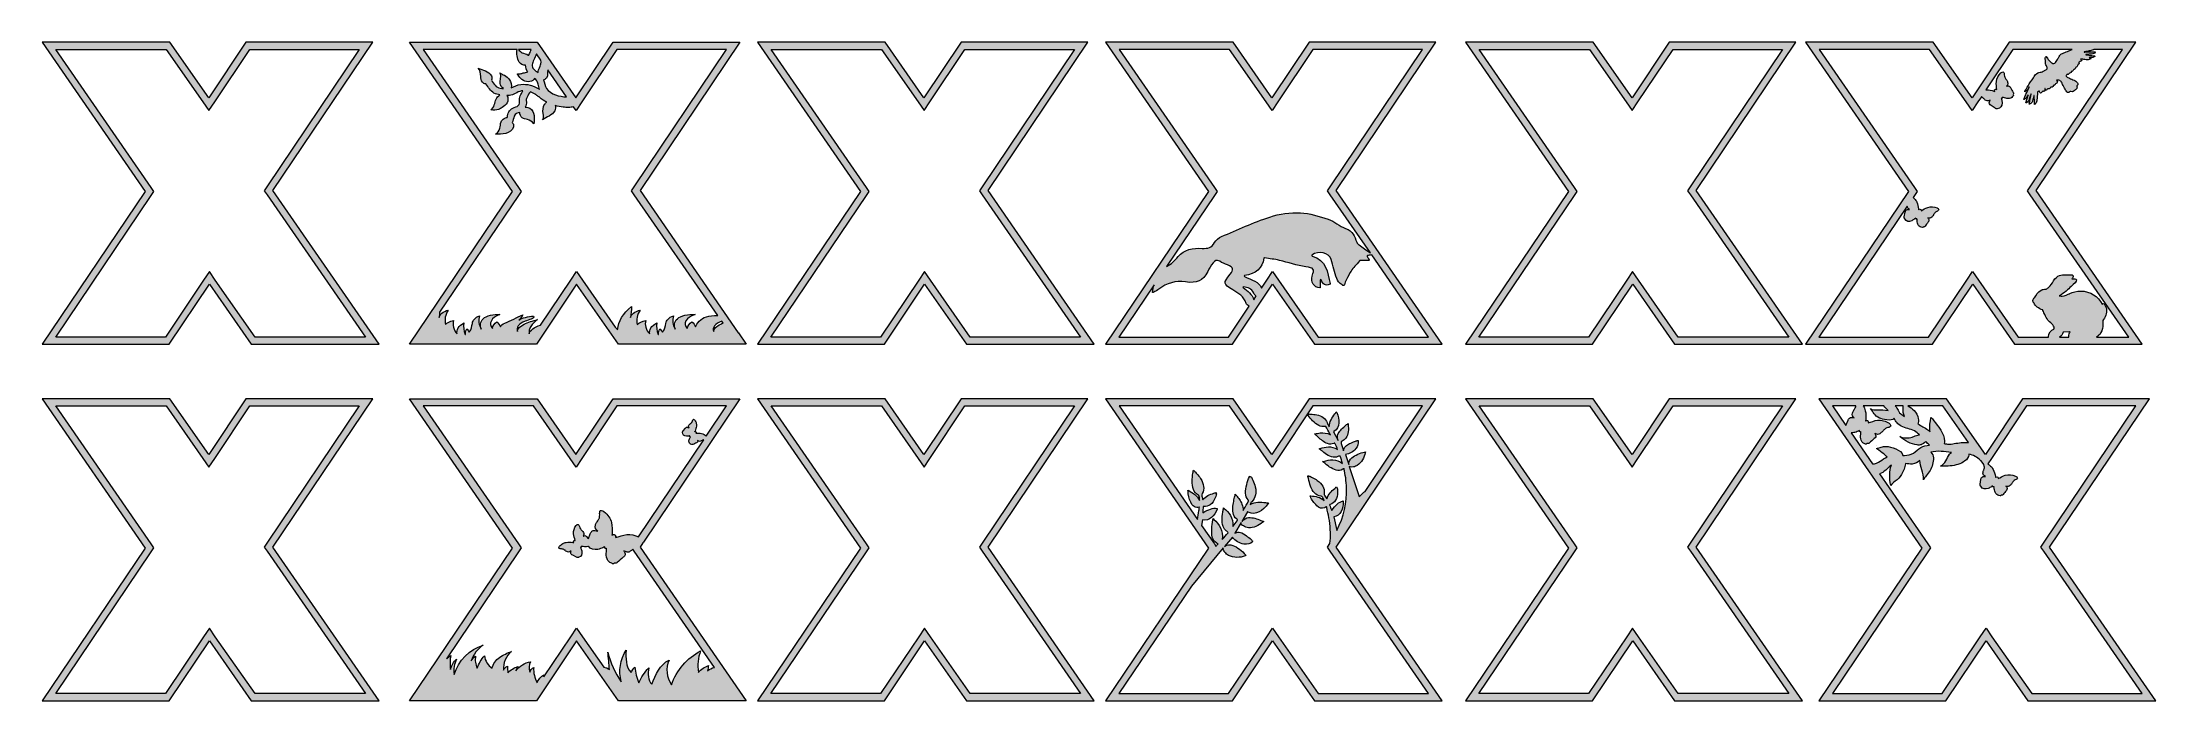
# Model space of a CAD drawing. Header units: millimetres. Extents: x 58 to 947, y -318 to -41.
import ezdxf

# ---------------------------------------------------------------- set-up
doc = ezdxf.new("R2010")
doc.units = ezdxf.units.MM
doc.header["$MEASUREMENT"] = 0
for name, color, linetype in [('Layer 1', 7, 'Continuous'), ('Layer 10', 7, 'Continuous'), ('Layer 11', 7, 'Continuous'), ('Layer 12', 7, 'Continuous'), ('Layer 2', 7, 'Continuous'), ('Layer 4', 7, 'Continuous'), ('Layer 7', 7, 'Continuous'), ('Layer 8', 7, 'Continuous'), ('Layer3', 7, 'Continuous'), ('Layer5', 7, 'Continuous'), ('Layer6', 7, 'Continuous'), ('Layer9', 7, 'Continuous')]:
    doc.layers.add(name, color=color, linetype=linetype)

# ---------------------------------------------------------------- blocks, each defined once
blk = doc.blocks.new('block 2')
at = {"layer": 'Layer 1'}
h = blk.add_hatch(color=1, dxfattribs=at)
h.dxf.hatch_style = 2
h.paths.add_polyline_path([(902.17, -253.44), (944.13, -191.02), (890.83, -191.02), (875.2, -214.41), (858.84, -191.02), (805.17, -191.02), (848.51, -253.78), (805.17, -318.03), (858.55, -318.03), (875.49, -292.81), (893.08, -318.03), (946.82, -318.03)])
edge = h.paths.add_edge_path()
edge.add_spline(control_points=[(868.02, -209.39), (866.06, -209.19), (863.97, -209.52), (862.07, -209.85), (861.65, -209.92), (861.22, -210), (860.79, -210.06), (860.12, -210.1), (859.45, -210.1), (858.79, -210.01), (858.47, -209.97), (858.16, -209.89), (857.87, -209.79), (857.97, -209.48), (858.01, -209.13), (858, -208.8), (857.99, -207.19), (857.23, -205.69), (856.45, -204.28), (855.86, -203.21), (852.35, -198.78), (852.35, -198.78), (852.35, -198.78), (851.71, -201.26), (851.79, -203.21), (851.81, -203.75), (851.85, -204.31), (851.91, -204.86), (851.62, -204.6), (851.33, -204.35), (851.02, -204.12), (849.68, -203.15), (848.23, -202.37), (846.76, -201.61), (847.07, -200.93), (847.1, -200.11), (846.97, -199.36), (846.74, -198.06), (846.1, -196.84), (845.18, -195.9), (844.43, -195.14), (843.52, -194.58), (842.6, -194.02), (842.6, -194.02), (857.27, -194.02), (857.27, -194.02), (857.27, -194.02), (868.02, -209.39), (868.02, -209.39)], knot_values=[0, 0, 0, 0, 1, 1, 1, 2, 2, 2, 3, 3, 3, 4, 4, 4, 5, 5, 5, 6, 6, 6, 7, 7, 7, 8, 8, 8, 9, 9, 9, 10, 10, 10, 11, 11, 11, 12, 12, 12, 13, 13, 13, 14, 14, 14, 15, 15, 15, 16, 16, 16, 16], degree=3, periodic=1)
edge = h.paths.add_edge_path()
edge.add_spline(control_points=[(840.64, -194.02), (840.63, -194.4), (840.58, -194.77), (840.55, -195.15), (840.49, -196.27), (840.72, -197.39), (841.16, -198.42), (840.45, -197.93), (839.75, -197.41), (839.07, -196.87), (838.88, -196.51), (838.69, -196.14), (838.49, -195.78), (838.17, -195.22), (837.75, -194.55), (837.24, -194.02), (837.24, -194.02), (840.64, -194.02), (840.64, -194.02)], knot_values=[0, 0, 0, 0, 1, 1, 1, 2, 2, 2, 3, 3, 3, 4, 4, 4, 5, 5, 5, 6, 6, 6, 6], degree=3, periodic=1)
edge = h.paths.add_edge_path()
edge.add_spline(control_points=[(817.42, -200.06), (817.42, -200.06), (816.54, -202.2), (816.54, -202.2), (816.54, -202.2), (810.89, -194.02), (810.89, -194.02), (810.89, -194.02), (820.7, -194.02), (820.7, -194.02), (820.7, -194.08), (820.7, -194.14), (820.69, -194.2), (820.68, -194.29), (820.67, -194.38), (820.63, -194.46), (820.49, -194.74), (820.34, -195.03), (820.2, -195.31), (820.15, -195.4), (820.11, -195.5), (820.05, -195.58), (819.92, -195.76), (819.75, -195.91), (819.65, -196.1), (819.49, -196.41), (819.35, -196.74), (819.25, -197.07), (818.99, -197.88), (819.41, -198.49), (819.98, -199.05), (819.33, -198.86), (818.57, -198.69), (818.03, -199.11), (817.72, -199.34), (817.57, -199.71), (817.42, -200.06)], knot_values=[0, 0, 0, 0, 1, 1, 1, 2, 2, 2, 3, 3, 3, 4, 4, 4, 5, 5, 5, 6, 6, 6, 7, 7, 7, 8, 8, 8, 9, 9, 9, 10, 10, 10, 11, 11, 11, 12, 12, 12, 12], degree=3, periodic=1)
edge = h.paths.add_edge_path()
edge.add_spline(control_points=[(818.72, -205.36), (819.09, -205.38), (819.49, -205.34), (819.89, -205.25), (820.49, -205.13), (821.06, -204.91), (821.62, -204.66), (821.8, -204.57), (822.05, -204.38), (822.29, -204.32), (822.24, -204.41), (822.22, -204.51), (822.22, -204.61), (822.22, -204.76), (822.31, -204.87), (822.47, -204.89), (822.52, -204.9), (822.57, -204.89), (822.61, -204.89), (822.65, -204.89), (822.69, -204.88), (822.72, -204.85), (822.76, -204.84), (822.79, -204.82), (822.82, -204.8), (822.87, -205.17), (822.77, -205.66), (822.74, -205.91), (822.64, -206.76), (822.61, -207.67), (822.92, -208.48), (823.06, -208.84), (823.27, -209.22), (823.58, -209.47), (823.93, -209.75), (824.4, -209.81), (824.77, -210.05), (825, -210.2), (825.07, -209.94), (825.27, -209.88), (825.51, -209.8), (825.76, -209.92), (826, -209.85), (826.12, -209.82), (826.22, -209.73), (826.32, -209.64), (827.01, -209.02), (827.71, -208.4), (828.41, -207.77), (828.67, -207.54), (828.94, -207.29), (829.04, -206.95), (829.18, -206.46), (828.91, -205.96), (828.65, -205.52), (828.77, -205.73), (829.51, -205.94), (829.77, -205.97), (830.14, -206.02), (830.51, -205.91), (830.81, -205.69), (831.2, -205.4), (831.61, -205.13), (831.92, -204.74), (832.05, -204.57), (832.2, -204.42), (832.35, -204.28), (832.53, -204.1), (832.75, -203.96), (832.91, -203.77), (833.23, -203.4), (833.65, -203.26), (834.1, -203.15), (834.38, -203.09), (834.66, -203.02), (834.91, -202.9), (835.42, -202.66), (835.49, -202.25), (835.18, -201.8), (835.04, -201.6), (834.86, -201.43), (834.67, -201.29), (833.27, -200.28), (831.53, -199.86), (829.81, -200.03), (828.41, -200.16), (827.23, -200.79), (825.91, -201.14), (826.02, -200.91), (826.04, -200.65), (825.89, -200.4), (825.72, -200.11), (825.39, -200), (825.08, -200.12), (824.94, -200.18), (824.84, -200.27), (824.75, -200.38), (824.79, -200.2), (824.82, -200.01), (824.84, -199.82), (824.97, -198.55), (824.94, -197.28), (824.67, -196.02), (824.52, -195.34), (824.27, -194.69), (823.89, -194.09), (823.88, -194.07), (823.86, -194.05), (823.84, -194.02), (823.84, -194.02), (832.42, -194.02), (832.42, -194.02), (833.01, -194.67), (833.63, -195.29), (834.26, -195.9), (832.75, -195.66), (831.2, -195.63), (829.89, -195.63), (828.9, -195.64), (827.43, -195.91), (826.87, -195.1), (828.08, -196.68), (828.41, -198.11), (830.67, -199.13), (831.78, -199.63), (835.75, -200.57), (836.74, -199.33), (836.75, -199.31), (836.76, -199.29), (836.77, -199.27), (837.51, -200.61), (838.39, -201.76), (839.8, -202.53), (841.52, -203.47), (843.58, -203.57), (845.3, -204.53), (846.1, -204.97), (846.8, -205.55), (847.46, -206.19), (846.54, -206.3), (845.65, -206.58), (845.12, -206.85), (844.85, -206.98), (844.6, -207.12), (844.33, -207.22), (843.96, -207.34), (843.57, -207.37), (843.19, -207.4), (841.85, -207.49), (840.43, -207.57), (839.26, -206.92), (841.4, -208.56), (843.74, -210.18), (846.43, -210.43), (846.99, -210.48), (847.56, -210.47), (848.11, -210.33), (848.73, -210.17), (849.57, -209.65), (850.11, -209.01), (850.62, -209.52), (851.13, -210.01), (851.66, -210.46), (850.36, -210.6), (849.05, -210.99), (848.05, -211.49), (846.81, -212.11), (846.04, -213.16), (844.9, -213.92), (843.77, -214.67), (842.43, -214.78), (841.1, -214.8), (840.9, -214.8), (840.7, -214.8), (840.51, -214.8), (839.98, -212.49), (835.39, -211.11), (833.55, -211.03), (832.14, -210.97), (829.38, -211.91), (829.38, -211.91), (829.38, -211.91), (832.54, -214.19), (833.48, -215.1), (833.59, -215.21), (833.74, -215.32), (833.91, -215.44), (831.83, -216.34), (830.09, -218.48), (827.71, -218.38), (827.71, -218.38), (818.72, -205.36), (818.72, -205.36)], knot_values=[0, 0, 0, 0, 1, 1, 1, 2, 2, 2, 3, 3, 3, 4, 4, 4, 5, 5, 5, 6, 6, 6, 7, 7, 7, 8, 8, 8, 9, 9, 9, 10, 10, 10, 11, 11, 11, 12, 12, 12, 13, 13, 13, 14, 14, 14, 15, 15, 15, 16, 16, 16, 17, 17, 17, 18, 18, 18, 19, 19, 19, 20, 20, 20, 21, 21, 21, 22, 22, 22, 23, 23, 23, 24, 24, 24, 25, 25, 25, 26, 26, 26, 27, 27, 27, 28, 28, 28, 29, 29, 29, 30, 30, 30, 31, 31, 31, 32, 32, 32, 33, 33, 33, 34, 34, 34, 35, 35, 35, 36, 36, 36, 37, 37, 37, 38, 38, 38, 39, 39, 39, 40, 40, 40, 41, 41, 41, 42, 42, 42, 43, 43, 43, 44, 44, 44, 45, 45, 45, 46, 46, 46, 47, 47, 47, 48, 48, 48, 49, 49, 49, 50, 50, 50, 51, 51, 51, 52, 52, 52, 53, 53, 53, 54, 54, 54, 55, 55, 55, 56, 56, 56, 57, 57, 57, 58, 58, 58, 59, 59, 59, 60, 60, 60, 61, 61, 61, 62, 62, 62, 63, 63, 63, 64, 64, 64, 64], degree=3, periodic=1)
edge = h.paths.add_edge_path()
edge.add_spline(control_points=[(877.95, -291.09), (877.95, -291.09), (875.44, -287.5), (875.44, -287.5), (875.44, -287.5), (873, -291.13), (873, -291.13), (873, -291.13), (856.95, -315.03), (856.95, -315.03), (856.95, -315.03), (810.82, -315.03), (810.82, -315.03), (810.82, -315.03), (851, -255.45), (851, -255.45), (851, -255.45), (852.14, -253.76), (852.14, -253.76), (852.14, -253.76), (850.98, -252.07), (850.98, -252.07), (850.98, -252.07), (830.58, -222.53), (830.58, -222.53), (832.65, -222.1), (833.96, -220.14), (835.68, -218.9), (835.13, -220.15), (834.94, -221.66), (834.93, -222.81), (834.92, -224.37), (835.07, -225.93), (835.38, -227.46), (835.97, -226.82), (836.54, -226.17), (837.24, -225.66), (838.32, -224.86), (839.3, -223.98), (839.94, -222.8), (840.7, -221.4), (841.42, -219.93), (841.54, -218.34), (841.54, -218.29), (841.54, -218.25), (841.54, -218.21), (842.48, -218.37), (843.41, -218.52), (844.36, -218.45), (845.72, -218.36), (846.73, -217.79), (847.61, -216.98), (847.68, -218.29), (848.09, -219.57), (848.48, -220.83), (848.9, -222.21), (849.3, -223.64), (849.15, -225.08), (849.21, -224.52), (849.96, -223.85), (850.31, -223.44), (851.49, -222.08), (852.47, -220.42), (852.95, -218.64), (853.4, -216.98), (853.79, -214.66), (852.21, -213.48), (854.89, -212.73), (858.12, -213.3), (860.87, -213.55), (860.6, -213.81), (860.35, -214.08), (860.14, -214.37), (858.89, -216.03), (858.29, -218.4), (856.28, -219.37), (856.58, -219.23), (857.38, -219.37), (857.75, -219.37), (858.32, -219.36), (858.9, -219.34), (859.47, -219.31), (860.61, -219.25), (861.74, -219.12), (862.85, -218.85), (864.87, -218.35), (867.23, -217.34), (868.03, -215.25), (868.16, -214.92), (868.22, -214.6), (868.24, -214.29), (870.09, -214.72), (871.8, -215.48), (873.12, -216.94), (873.23, -217.06), (873.35, -217.13), (873.47, -217.18), (873.47, -217.18), (874.53, -218.69), (874.53, -218.69), (874.54, -218.76), (874.55, -218.83), (874.58, -218.89), (874.67, -219.12), (874.69, -219.34), (874.71, -219.56), (874.73, -219.65), (874.76, -219.74), (874.77, -219.83), (874.78, -219.9), (874.78, -219.97), (874.77, -220.04), (874.72, -220.29), (874.65, -220.53), (874.59, -220.78), (874.57, -220.85), (874.56, -220.93), (874.53, -221.01), (874.45, -221.17), (874.34, -221.31), (874.3, -221.48), (874.23, -221.74), (874.19, -222.02), (874.17, -222.29), (874.13, -222.97), (874.6, -223.4), (875.19, -223.76), (874.62, -223.7), (873.95, -223.67), (873.59, -224.08), (873.38, -224.3), (873.33, -224.62), (873.28, -224.92), (873.28, -224.92), (872.98, -226.87), (872.98, -226.87), (872.95, -227.03), (872.93, -227.18), (872.97, -227.34), (873, -227.43), (873.04, -227.52), (873.09, -227.6), (873.13, -227.67), (873.17, -227.74), (873.21, -227.82), (873.93, -229.09), (875.18, -229.16), (876.41, -228.69), (876.88, -228.51), (877.31, -228.25), (877.72, -227.98), (877.85, -227.89), (878.02, -227.7), (878.21, -227.62), (878.18, -227.7), (878.18, -227.78), (878.2, -227.86), (878.24, -227.98), (878.34, -228.06), (878.47, -228.05), (878.51, -228.05), (878.55, -228.04), (878.59, -228.03), (878.62, -228.02), (878.65, -228.01), (878.67, -227.99), (878.7, -227.97), (878.72, -227.95), (878.74, -227.93), (878.86, -228.22), (878.88, -228.62), (878.91, -228.82), (879, -229.5), (879.17, -230.23), (879.59, -230.83), (879.78, -231.1), (880.04, -231.37), (880.35, -231.52), (880.7, -231.7), (881.09, -231.68), (881.45, -231.82), (881.67, -231.91), (881.68, -231.69), (881.83, -231.62), (882.02, -231.53), (882.24, -231.58), (882.43, -231.5), (882.52, -231.45), (882.59, -231.37), (882.65, -231.29), (883.09, -230.7), (883.54, -230.11), (883.99, -229.52), (884.15, -229.3), (884.33, -229.07), (884.34, -228.79), (884.35, -228.38), (884.02, -228.02), (883.71, -227.71), (883.86, -227.85), (884.52, -227.92), (884.74, -227.91), (885.06, -227.9), (885.34, -227.76), (885.54, -227.55), (885.8, -227.26), (886.09, -226.99), (886.26, -226.64), (886.33, -226.49), (886.43, -226.36), (886.52, -226.22), (886.63, -226.06), (886.78, -225.92), (886.88, -225.74), (887.07, -225.4), (887.39, -225.24), (887.73, -225.09), (887.95, -225), (888.17, -224.91), (888.35, -224.78), (888.72, -224.52), (888.69, -224.19), (888.34, -223.87), (888.19, -223.74), (888, -223.62), (887.81, -223.54), (886.45, -222.93), (884.92, -222.84), (883.53, -223.2), (882.4, -223.5), (881.56, -224.16), (880.53, -224.61), (880.58, -224.41), (880.54, -224.21), (880.36, -224.03), (880.16, -223.83), (879.87, -223.78), (879.64, -223.92), (879.53, -223.98), (879.47, -224.07), (879.42, -224.17), (879.41, -224.02), (879.4, -223.86), (879.37, -223.71), (879.22, -222.69), (878.92, -221.69), (878.44, -220.73), (878.17, -220.21), (877.83, -219.73), (877.39, -219.31), (877.02, -218.95), (876.59, -218.65), (876.14, -218.4), (876.14, -218.4), (877.69, -216.08), (877.69, -216.08), (877.69, -216.08), (892.43, -194.02), (892.43, -194.02), (892.43, -194.02), (938.5, -194.02), (938.5, -194.02), (938.5, -194.02), (899.68, -251.77), (899.68, -251.77), (899.68, -251.77), (898.54, -253.47), (898.54, -253.47), (898.54, -253.47), (899.71, -255.15), (899.71, -255.15), (899.71, -255.15), (941.1, -315.03), (941.1, -315.03), (941.1, -315.03), (894.65, -315.03), (894.65, -315.03), (894.65, -315.03), (877.95, -291.09), (877.95, -291.09)], knot_values=[0, 0, 0, 0, 1, 1, 1, 2, 2, 2, 3, 3, 3, 4, 4, 4, 5, 5, 5, 6, 6, 6, 7, 7, 7, 8, 8, 8, 9, 9, 9, 10, 10, 10, 11, 11, 11, 12, 12, 12, 13, 13, 13, 14, 14, 14, 15, 15, 15, 16, 16, 16, 17, 17, 17, 18, 18, 18, 19, 19, 19, 20, 20, 20, 21, 21, 21, 22, 22, 22, 23, 23, 23, 24, 24, 24, 25, 25, 25, 26, 26, 26, 27, 27, 27, 28, 28, 28, 29, 29, 29, 30, 30, 30, 31, 31, 31, 32, 32, 32, 33, 33, 33, 34, 34, 34, 35, 35, 35, 36, 36, 36, 37, 37, 37, 38, 38, 38, 39, 39, 39, 40, 40, 40, 41, 41, 41, 42, 42, 42, 43, 43, 43, 44, 44, 44, 45, 45, 45, 46, 46, 46, 47, 47, 47, 48, 48, 48, 49, 49, 49, 50, 50, 50, 51, 51, 51, 52, 52, 52, 53, 53, 53, 54, 54, 54, 55, 55, 55, 56, 56, 56, 57, 57, 57, 58, 58, 58, 59, 59, 59, 60, 60, 60, 61, 61, 61, 62, 62, 62, 63, 63, 63, 64, 64, 64, 65, 65, 65, 66, 66, 66, 67, 67, 67, 68, 68, 68, 69, 69, 69, 70, 70, 70, 71, 71, 71, 72, 72, 72, 73, 73, 73, 74, 74, 74, 75, 75, 75, 76, 76, 76, 77, 77, 77, 78, 78, 78, 79, 79, 79, 80, 80, 80, 81, 81, 81, 82, 82, 82, 83, 83, 83, 84, 84, 84, 85, 85, 85, 86, 86, 86, 87, 87, 87, 88, 88, 88, 89, 89, 89, 90, 90, 90, 91, 91, 91, 92, 92, 92, 93, 93, 93, 93], degree=3, periodic=1)
at = {"layer": 'Layer 1', "lineweight": 0}
for points in [[(902.17, -253.44), (944.13, -191.02), (890.83, -191.02), (875.2, -214.41), (858.84, -191.02), (805.17, -191.02), (848.51, -253.78), (805.17, -318.03), (858.55, -318.03), (875.49, -292.81), (893.08, -318.03), (946.82, -318.03), (902.17, -253.44)], [(829.38, -210.61), (829.38, -210.61)]]:
    blk.add_lwpolyline(points, dxfattribs=at)
for points, knots in [([(877.95, -291.09), (877.95, -291.09), (875.44, -287.5), (875.44, -287.5), (875.44, -287.5), (873, -291.13), (873, -291.13), (873, -291.13), (856.95, -315.03), (856.95, -315.03), (856.95, -315.03), (810.82, -315.03), (810.82, -315.03), (810.82, -315.03), (851, -255.45), (851, -255.45), (851, -255.45), (852.14, -253.76), (852.14, -253.76), (852.14, -253.76), (850.98, -252.07), (850.98, -252.07), (850.98, -252.07), (830.58, -222.53), (830.58, -222.53), (832.65, -222.1), (833.96, -220.14), (835.68, -218.9), (835.13, -220.15), (834.94, -221.66), (834.93, -222.81), (834.92, -224.37), (835.07, -225.93), (835.38, -227.46), (835.97, -226.82), (836.54, -226.17), (837.24, -225.66), (838.32, -224.86), (839.3, -223.98), (839.94, -222.8), (840.7, -221.4), (841.42, -219.93), (841.54, -218.34), (841.54, -218.29), (841.54, -218.25), (841.54, -218.21), (842.48, -218.37), (843.41, -218.52), (844.36, -218.45), (845.72, -218.36), (846.73, -217.79), (847.61, -216.98), (847.68, -218.29), (848.09, -219.57), (848.48, -220.83), (848.9, -222.21), (849.3, -223.64), (849.15, -225.08), (849.21, -224.52), (849.96, -223.85), (850.31, -223.44), (851.49, -222.08), (852.47, -220.42), (852.95, -218.64), (853.4, -216.98), (853.79, -214.66), (852.21, -213.48), (854.89, -212.73), (858.12, -213.3), (860.87, -213.55), (860.6, -213.81), (860.35, -214.08), (860.14, -214.37), (858.89, -216.03), (858.29, -218.4), (856.28, -219.37), (856.58, -219.23), (857.38, -219.37), (857.75, -219.37), (858.32, -219.36), (858.9, -219.34), (859.47, -219.31), (860.61, -219.25), (861.74, -219.12), (862.85, -218.85), (864.87, -218.35), (867.23, -217.34), (868.03, -215.25), (868.16, -214.92), (868.22, -214.6), (868.24, -214.29), (870.09, -214.72), (871.8, -215.48), (873.12, -216.94), (873.23, -217.06), (873.35, -217.13), (873.47, -217.18), (873.47, -217.18), (874.53, -218.69), (874.53, -218.69), (874.54, -218.76), (874.55, -218.83), (874.58, -218.89), (874.67, -219.12), (874.69, -219.34), (874.71, -219.56), (874.73, -219.65), (874.76, -219.74), (874.77, -219.83), (874.78, -219.9), (874.78, -219.97), (874.77, -220.04), (874.72, -220.29), (874.65, -220.53), (874.59, -220.78), (874.57, -220.85), (874.56, -220.93), (874.53, -221.01), (874.45, -221.17), (874.34, -221.31), (874.3, -221.48), (874.23, -221.74), (874.19, -222.02), (874.17, -222.29), (874.13, -222.97), (874.6, -223.4), (875.19, -223.76), (874.62, -223.7), (873.95, -223.67), (873.59, -224.08), (873.38, -224.3), (873.33, -224.62), (873.28, -224.92), (873.28, -224.92), (872.98, -226.87), (872.98, -226.87), (872.95, -227.03), (872.93, -227.18), (872.97, -227.34), (873, -227.43), (873.04, -227.52), (873.09, -227.6), (873.13, -227.67), (873.17, -227.74), (873.21, -227.82), (873.93, -229.09), (875.18, -229.16), (876.41, -228.69), (876.88, -228.51), (877.31, -228.25), (877.72, -227.98), (877.85, -227.89), (878.02, -227.7), (878.21, -227.62), (878.18, -227.7), (878.18, -227.78), (878.2, -227.86), (878.24, -227.98), (878.34, -228.06), (878.47, -228.05), (878.51, -228.05), (878.55, -228.04), (878.59, -228.03), (878.62, -228.02), (878.65, -228.01), (878.67, -227.99), (878.7, -227.97), (878.72, -227.95), (878.74, -227.93), (878.86, -228.22), (878.88, -228.62), (878.91, -228.82), (879, -229.5), (879.17, -230.23), (879.59, -230.83), (879.78, -231.1), (880.04, -231.37), (880.35, -231.52), (880.7, -231.7), (881.09, -231.68), (881.45, -231.82), (881.67, -231.91), (881.68, -231.69), (881.83, -231.62), (882.02, -231.53), (882.24, -231.58), (882.43, -231.5), (882.52, -231.45), (882.59, -231.37), (882.65, -231.29), (883.09, -230.7), (883.54, -230.11), (883.99, -229.52), (884.15, -229.3), (884.33, -229.07), (884.34, -228.79), (884.35, -228.38), (884.02, -228.02), (883.71, -227.71), (883.86, -227.85), (884.52, -227.92), (884.74, -227.91), (885.06, -227.9), (885.34, -227.76), (885.54, -227.55), (885.8, -227.26), (886.09, -226.99), (886.26, -226.64), (886.33, -226.49), (886.43, -226.36), (886.52, -226.22), (886.63, -226.06), (886.78, -225.92), (886.88, -225.74), (887.07, -225.4), (887.39, -225.24), (887.73, -225.09), (887.95, -225), (888.17, -224.91), (888.35, -224.78), (888.72, -224.52), (888.69, -224.19), (888.34, -223.87), (888.19, -223.74), (888, -223.62), (887.81, -223.54), (886.45, -222.93), (884.92, -222.84), (883.53, -223.2), (882.4, -223.5), (881.56, -224.16), (880.53, -224.61), (880.58, -224.41), (880.54, -224.21), (880.36, -224.03), (880.16, -223.83), (879.87, -223.78), (879.64, -223.92), (879.53, -223.98), (879.47, -224.07), (879.42, -224.17), (879.41, -224.02), (879.4, -223.86), (879.37, -223.71), (879.22, -222.69), (878.92, -221.69), (878.44, -220.73), (878.17, -220.21), (877.83, -219.73), (877.39, -219.31), (877.02, -218.95), (876.59, -218.65), (876.14, -218.4), (876.14, -218.4), (877.69, -216.08), (877.69, -216.08), (877.69, -216.08), (892.43, -194.02), (892.43, -194.02), (892.43, -194.02), (938.5, -194.02), (938.5, -194.02), (938.5, -194.02), (899.68, -251.77), (899.68, -251.77), (899.68, -251.77), (898.54, -253.47), (898.54, -253.47), (898.54, -253.47), (899.71, -255.15), (899.71, -255.15), (899.71, -255.15), (941.1, -315.03), (941.1, -315.03), (941.1, -315.03), (894.65, -315.03), (894.65, -315.03), (894.65, -315.03), (877.95, -291.09), (877.95, -291.09)], [0, 0, 0, 0, 1, 1, 1, 2, 2, 2, 3, 3, 3, 4, 4, 4, 5, 5, 5, 6, 6, 6, 7, 7, 7, 8, 8, 8, 9, 9, 9, 10, 10, 10, 11, 11, 11, 12, 12, 12, 13, 13, 13, 14, 14, 14, 15, 15, 15, 16, 16, 16, 17, 17, 17, 18, 18, 18, 19, 19, 19, 20, 20, 20, 21, 21, 21, 22, 22, 22, 23, 23, 23, 24, 24, 24, 25, 25, 25, 26, 26, 26, 27, 27, 27, 28, 28, 28, 29, 29, 29, 30, 30, 30, 31, 31, 31, 32, 32, 32, 33, 33, 33, 34, 34, 34, 35, 35, 35, 36, 36, 36, 37, 37, 37, 38, 38, 38, 39, 39, 39, 40, 40, 40, 41, 41, 41, 42, 42, 42, 43, 43, 43, 44, 44, 44, 45, 45, 45, 46, 46, 46, 47, 47, 47, 48, 48, 48, 49, 49, 49, 50, 50, 50, 51, 51, 51, 52, 52, 52, 53, 53, 53, 54, 54, 54, 55, 55, 55, 56, 56, 56, 57, 57, 57, 58, 58, 58, 59, 59, 59, 60, 60, 60, 61, 61, 61, 62, 62, 62, 63, 63, 63, 64, 64, 64, 65, 65, 65, 66, 66, 66, 67, 67, 67, 68, 68, 68, 69, 69, 69, 70, 70, 70, 71, 71, 71, 72, 72, 72, 73, 73, 73, 74, 74, 74, 75, 75, 75, 76, 76, 76, 77, 77, 77, 78, 78, 78, 79, 79, 79, 80, 80, 80, 81, 81, 81, 82, 82, 82, 83, 83, 83, 84, 84, 84, 85, 85, 85, 86, 86, 86, 87, 87, 87, 88, 88, 88, 89, 89, 89, 90, 90, 90, 91, 91, 91, 92, 92, 92, 93, 93, 93, 93]), ([(817.42, -200.06), (817.42, -200.06), (816.54, -202.2), (816.54, -202.2), (816.54, -202.2), (810.89, -194.02), (810.89, -194.02), (810.89, -194.02), (820.7, -194.02), (820.7, -194.02), (820.7, -194.08), (820.7, -194.14), (820.69, -194.2), (820.68, -194.29), (820.67, -194.38), (820.63, -194.46), (820.49, -194.74), (820.34, -195.03), (820.2, -195.31), (820.15, -195.4), (820.11, -195.5), (820.05, -195.58), (819.92, -195.76), (819.75, -195.91), (819.65, -196.1), (819.49, -196.41), (819.35, -196.74), (819.25, -197.07), (818.99, -197.88), (819.41, -198.49), (819.98, -199.05), (819.33, -198.86), (818.57, -198.69), (818.03, -199.11), (817.72, -199.34), (817.57, -199.71), (817.42, -200.06)], [0, 0, 0, 0, 1, 1, 1, 2, 2, 2, 3, 3, 3, 4, 4, 4, 5, 5, 5, 6, 6, 6, 7, 7, 7, 8, 8, 8, 9, 9, 9, 10, 10, 10, 11, 11, 11, 12, 12, 12, 12]), ([(818.72, -205.36), (819.09, -205.38), (819.49, -205.34), (819.89, -205.25), (820.49, -205.13), (821.06, -204.91), (821.62, -204.66), (821.8, -204.57), (822.05, -204.38), (822.29, -204.32), (822.24, -204.41), (822.22, -204.51), (822.22, -204.61), (822.22, -204.76), (822.31, -204.87), (822.47, -204.89), (822.52, -204.9), (822.57, -204.89), (822.61, -204.89), (822.65, -204.89), (822.69, -204.88), (822.72, -204.85), (822.76, -204.84), (822.79, -204.82), (822.82, -204.8), (822.87, -205.17), (822.77, -205.66), (822.74, -205.91), (822.64, -206.76), (822.61, -207.67), (822.92, -208.48), (823.06, -208.84), (823.27, -209.22), (823.58, -209.47), (823.93, -209.75), (824.4, -209.81), (824.77, -210.05), (825, -210.2), (825.07, -209.94), (825.27, -209.88), (825.51, -209.8), (825.76, -209.92), (826, -209.85), (826.12, -209.82), (826.22, -209.73), (826.32, -209.64), (827.01, -209.02), (827.71, -208.4), (828.41, -207.77), (828.67, -207.54), (828.94, -207.29), (829.04, -206.95), (829.18, -206.46), (828.91, -205.96), (828.65, -205.52), (828.77, -205.73), (829.51, -205.94), (829.77, -205.97), (830.14, -206.02), (830.51, -205.91), (830.81, -205.69), (831.2, -205.4), (831.61, -205.13), (831.92, -204.74), (832.05, -204.57), (832.2, -204.42), (832.35, -204.28), (832.53, -204.1), (832.75, -203.96), (832.91, -203.77), (833.23, -203.4), (833.65, -203.26), (834.1, -203.15), (834.38, -203.09), (834.66, -203.02), (834.91, -202.9), (835.42, -202.66), (835.49, -202.25), (835.18, -201.8), (835.04, -201.6), (834.86, -201.43), (834.67, -201.29), (833.27, -200.28), (831.53, -199.86), (829.81, -200.03), (828.41, -200.16), (827.23, -200.79), (825.91, -201.14), (826.02, -200.91), (826.04, -200.65), (825.89, -200.4), (825.72, -200.11), (825.39, -200), (825.08, -200.12), (824.94, -200.18), (824.84, -200.27), (824.75, -200.38), (824.79, -200.2), (824.82, -200.01), (824.84, -199.82), (824.97, -198.55), (824.94, -197.28), (824.67, -196.02), (824.52, -195.34), (824.27, -194.69), (823.89, -194.09), (823.88, -194.07), (823.86, -194.05), (823.84, -194.02), (823.84, -194.02), (832.42, -194.02), (832.42, -194.02), (833.01, -194.67), (833.63, -195.29), (834.26, -195.9), (832.75, -195.66), (831.2, -195.63), (829.89, -195.63), (828.9, -195.64), (827.43, -195.91), (826.87, -195.1), (828.08, -196.68), (828.41, -198.11), (830.67, -199.13), (831.78, -199.63), (835.75, -200.57), (836.74, -199.33), (836.75, -199.31), (836.76, -199.29), (836.77, -199.27), (837.51, -200.61), (838.39, -201.76), (839.8, -202.53), (841.52, -203.47), (843.58, -203.57), (845.3, -204.53), (846.1, -204.97), (846.8, -205.55), (847.46, -206.19), (846.54, -206.3), (845.65, -206.58), (845.12, -206.85), (844.85, -206.98), (844.6, -207.12), (844.33, -207.22), (843.96, -207.34), (843.57, -207.37), (843.19, -207.4), (841.85, -207.49), (840.43, -207.57), (839.26, -206.92), (841.4, -208.56), (843.74, -210.18), (846.43, -210.43), (846.99, -210.48), (847.56, -210.47), (848.11, -210.33), (848.73, -210.17), (849.57, -209.65), (850.11, -209.01), (850.62, -209.52), (851.13, -210.01), (851.66, -210.46), (850.36, -210.6), (849.05, -210.99), (848.05, -211.49), (846.81, -212.11), (846.04, -213.16), (844.9, -213.92), (843.77, -214.67), (842.43, -214.78), (841.1, -214.8), (840.9, -214.8), (840.7, -214.8), (840.51, -214.8), (839.98, -212.49), (835.39, -211.11), (833.55, -211.03), (832.14, -210.97), (829.38, -211.91), (829.38, -211.91), (829.38, -211.91), (832.54, -214.19), (833.48, -215.1), (833.59, -215.21), (833.74, -215.32), (833.91, -215.44), (831.83, -216.34), (830.09, -218.48), (827.71, -218.38), (827.71, -218.38), (818.72, -205.36), (818.72, -205.36)], [0, 0, 0, 0, 1, 1, 1, 2, 2, 2, 3, 3, 3, 4, 4, 4, 5, 5, 5, 6, 6, 6, 7, 7, 7, 8, 8, 8, 9, 9, 9, 10, 10, 10, 11, 11, 11, 12, 12, 12, 13, 13, 13, 14, 14, 14, 15, 15, 15, 16, 16, 16, 17, 17, 17, 18, 18, 18, 19, 19, 19, 20, 20, 20, 21, 21, 21, 22, 22, 22, 23, 23, 23, 24, 24, 24, 25, 25, 25, 26, 26, 26, 27, 27, 27, 28, 28, 28, 29, 29, 29, 30, 30, 30, 31, 31, 31, 32, 32, 32, 33, 33, 33, 34, 34, 34, 35, 35, 35, 36, 36, 36, 37, 37, 37, 38, 38, 38, 39, 39, 39, 40, 40, 40, 41, 41, 41, 42, 42, 42, 43, 43, 43, 44, 44, 44, 45, 45, 45, 46, 46, 46, 47, 47, 47, 48, 48, 48, 49, 49, 49, 50, 50, 50, 51, 51, 51, 52, 52, 52, 53, 53, 53, 54, 54, 54, 55, 55, 55, 56, 56, 56, 57, 57, 57, 58, 58, 58, 59, 59, 59, 60, 60, 60, 61, 61, 61, 62, 62, 62, 63, 63, 63, 64, 64, 64, 64]), ([(840.64, -194.02), (840.63, -194.4), (840.58, -194.77), (840.55, -195.15), (840.49, -196.27), (840.72, -197.39), (841.16, -198.42), (840.45, -197.93), (839.75, -197.41), (839.07, -196.87), (838.88, -196.51), (838.69, -196.14), (838.49, -195.78), (838.17, -195.22), (837.75, -194.55), (837.24, -194.02), (837.24, -194.02), (840.64, -194.02), (840.64, -194.02)], [0, 0, 0, 0, 1, 1, 1, 2, 2, 2, 3, 3, 3, 4, 4, 4, 5, 5, 5, 6, 6, 6, 6]), ([(868.02, -209.39), (866.06, -209.19), (863.97, -209.52), (862.07, -209.85), (861.65, -209.92), (861.22, -210), (860.79, -210.06), (860.12, -210.1), (859.45, -210.1), (858.79, -210.01), (858.47, -209.97), (858.16, -209.89), (857.87, -209.79), (857.97, -209.48), (858.01, -209.13), (858, -208.8), (857.99, -207.19), (857.23, -205.69), (856.45, -204.28), (855.86, -203.21), (852.35, -198.78), (852.35, -198.78), (852.35, -198.78), (851.71, -201.26), (851.79, -203.21), (851.81, -203.75), (851.85, -204.31), (851.91, -204.86), (851.62, -204.6), (851.33, -204.35), (851.02, -204.12), (849.68, -203.15), (848.23, -202.37), (846.76, -201.61), (847.07, -200.93), (847.1, -200.11), (846.97, -199.36), (846.74, -198.06), (846.1, -196.84), (845.18, -195.9), (844.43, -195.14), (843.52, -194.58), (842.6, -194.02), (842.6, -194.02), (857.27, -194.02), (857.27, -194.02), (857.27, -194.02), (868.02, -209.39), (868.02, -209.39)], [0, 0, 0, 0, 1, 1, 1, 2, 2, 2, 3, 3, 3, 4, 4, 4, 5, 5, 5, 6, 6, 6, 7, 7, 7, 8, 8, 8, 9, 9, 9, 10, 10, 10, 11, 11, 11, 12, 12, 12, 13, 13, 13, 14, 14, 14, 15, 15, 15, 16, 16, 16, 16])]:
    blk.add_open_spline(points, degree=3, knots=knots, dxfattribs=at)
blk = doc.blocks.new('block 3')
at = {"layer": 'Layer 12'}
h = blk.add_hatch(color=2, dxfattribs=at)
h.dxf.hatch_style = 2
h.paths.add_polyline_path([(196.93, -41.04), (143.63, -41.04), (128, -64.43), (111.64, -41.04), (57.97, -41.04), (101.31, -103.79), (57.97, -168.04), (111.34, -168.04), (128.29, -142.83), (145.88, -168.04), (199.62, -168.04), (154.97, -103.46)])
h.paths.add_polyline_path([(191.3, -44.04), (152.48, -101.79), (151.34, -103.48), (152.5, -105.17), (193.9, -165.04), (147.45, -165.04), (130.75, -141.11), (128.24, -137.52), (125.8, -141.15), (109.75, -165.04), (63.62, -165.04), (103.8, -105.47), (104.94, -103.77), (103.78, -102.09), (63.69, -44.04), (110.07, -44.04), (125.54, -66.15), (128.05, -69.74), (130.49, -66.1), (145.23, -44.04)])
at = {"layer": 'Layer 12', "lineweight": 0}
for points in [[(196.93, -41.04), (143.63, -41.04), (128, -64.43), (111.64, -41.04), (57.97, -41.04), (101.31, -103.79), (57.97, -168.04), (111.34, -168.04), (128.29, -142.83), (145.88, -168.04), (199.62, -168.04), (154.97, -103.46), (196.93, -41.04), (196.93, -41.04)], [(191.3, -44.04), (152.48, -101.79), (151.34, -103.48), (152.5, -105.17), (193.9, -165.04), (147.45, -165.04), (130.75, -141.11), (128.24, -137.52), (125.8, -141.15), (109.75, -165.04), (63.62, -165.04), (103.8, -105.47), (104.94, -103.77), (103.78, -102.09), (63.69, -44.04), (110.07, -44.04), (125.54, -66.15), (128.05, -69.74), (130.49, -66.1), (145.23, -44.04), (191.3, -44.04)]]:
    blk.add_lwpolyline(points, dxfattribs=at)

msp = doc.modelspace()

# ---------------------------------------------------------------- hatches: boundary and pattern name
at = {"layer": 'Layer 10'}
h = msp.add_hatch(color=2, dxfattribs=at)
h.dxf.hatch_style = 2
h.paths.add_polyline_path([(455.76, -103.46), (497.71, -41.04), (444.41, -41.04), (428.78, -64.43), (412.42, -41.04), (358.76, -41.04), (402.1, -103.79), (358.76, -168.04), (412.13, -168.04), (429.07, -142.83), (446.67, -168.04), (500.4, -168.04)])
h.paths.add_polyline_path([(431.53, -141.11), (429.02, -137.52), (426.58, -141.15), (410.53, -165.04), (364.4, -165.04), (404.58, -105.47), (405.73, -103.77), (404.56, -102.09), (364.48, -44.04), (410.86, -44.04), (426.32, -66.15), (428.84, -69.74), (431.27, -66.1), (446.02, -44.04), (492.08, -44.04), (453.27, -101.79), (452.13, -103.48), (453.29, -105.17), (494.68, -165.04), (448.23, -165.04)])
at = {"layer": 'Layer 11'}
h = msp.add_hatch(color=1, dxfattribs=at)
h.dxf.hatch_style = 2
edge = h.paths.add_edge_path()
edge.add_spline(control_points=[(350.75, -163.28), (350.75, -163.28), (350.75, -163.28), (350.75, -163.28), (350.74, -163.26), (350.73, -163.24), (350.71, -163.22), (350.71, -163.22), (309.4, -103.46), (309.4, -103.46), (309.4, -103.46), (351.35, -41.04), (351.35, -41.04), (351.35, -41.04), (298.05, -41.04), (298.05, -41.04), (298.05, -41.04), (282.42, -64.43), (282.42, -64.43), (282.42, -64.43), (266.06, -41.04), (266.06, -41.04), (266.06, -41.04), (212.4, -41.04), (212.4, -41.04), (212.4, -41.04), (255.73, -103.79), (255.73, -103.79), (255.73, -103.79), (212.4, -168.04), (212.4, -168.04), (212.4, -168.04), (265.77, -168.04), (265.77, -168.04), (265.77, -168.04), (282.71, -142.83), (282.71, -142.83), (282.71, -142.83), (300.31, -168.04), (300.31, -168.04), (300.31, -168.04), (354.04, -168.04), (354.04, -168.04), (354.04, -168.04), (350.75, -163.28), (350.75, -163.28)], knot_values=[0, 0, 0, 0, 1, 1, 1, 2, 2, 2, 3, 3, 3, 4, 4, 4, 5, 5, 5, 6, 6, 6, 7, 7, 7, 8, 8, 8, 9, 9, 9, 10, 10, 10, 11, 11, 11, 12, 12, 12, 13, 13, 13, 14, 14, 14, 15, 15, 15, 15], degree=3, periodic=1)
edge = h.paths.add_edge_path()
edge.add_spline(control_points=[(268.86, -56.79), (269.44, -56.72), (269.96, -56.34), (270.21, -55.82), (270.4, -55.41), (270.43, -54.96), (270.44, -54.51), (270.46, -53.99), (270.57, -53.29), (270.54, -52.68), (270.54, -52.68), (278.46, -64.01), (278.46, -64.01), (275.56, -63.89), (271.69, -63.03), (270.1, -60.48), (269.4, -59.34), (269.21, -58.02), (268.8, -56.8), (268.82, -56.79), (268.84, -56.79), (268.86, -56.79)], knot_values=[0, 0, 0, 0, 1, 1, 1, 2, 2, 2, 3, 3, 3, 4, 4, 4, 5, 5, 5, 6, 6, 6, 7, 7, 7, 7], degree=3, periodic=1)
edge = h.paths.add_edge_path()
edge.add_spline(control_points=[(264.66, -48.5), (265.03, -47.6), (265.49, -46.8), (265.83, -45.95), (265.83, -45.95), (267.7, -48.62), (267.7, -48.62), (267.74, -49.23), (267.74, -49.82), (267.7, -50.05), (267.65, -50.41), (267.03, -51.87), (266.89, -52.1), (266.78, -52.27), (266.71, -52.47), (266.66, -52.68), (266.56, -53.04), (266.52, -53.42), (266.54, -53.8), (265.92, -53.37), (265.28, -52.96), (264.74, -52.42), (263.48, -51.14), (264.08, -49.9), (264.66, -48.5)], knot_values=[0, 0, 0, 0, 1, 1, 1, 2, 2, 2, 3, 3, 3, 4, 4, 4, 5, 5, 5, 6, 6, 6, 7, 7, 7, 8, 8, 8, 8], degree=3, periodic=1)
edge = h.paths.add_edge_path()
edge.add_spline(control_points=[(263.52, -44.04), (263.45, -44.31), (263.37, -44.57), (263.27, -44.85), (263.05, -45.43), (262.79, -46.01), (262.51, -46.58), (262.45, -46.53), (262.39, -46.48), (262.33, -46.43), (261.58, -45.89), (260.6, -45.82), (259.77, -45.42), (259.15, -45.13), (258.65, -44.63), (258.31, -44.04), (258.31, -44.04), (263.52, -44.04), (263.52, -44.04)], knot_values=[0, 0, 0, 0, 1, 1, 1, 2, 2, 2, 3, 3, 3, 4, 4, 4, 5, 5, 5, 6, 6, 6, 6], degree=3, periodic=1)
edge = h.paths.add_edge_path()
edge.add_spline(control_points=[(334.23, -158.41), (333.57, -159.13), (332.86, -160.18), (332.76, -160.72), (332.4, -159.98), (331.87, -159.26), (331.16, -158.58), (330.04, -159.41), (329.37, -160.39), (329.24, -161.4), (327.21, -159.43), (328.74, -156.72), (332.5, -155.6), (329.67, -155.18), (326.54, -156.06), (325.08, -157.35), (323.62, -158.65), (323.58, -160.25), (324.17, -161.72), (323.09, -159.9), (322.84, -157.96), (323.44, -156.08), (321.32, -156.71), (320.5, -158.05), (320.22, -159.29), (319.93, -160.53), (319.96, -161.83), (318.85, -162.94), (318.47, -162.48), (318.09, -162.02), (317.71, -161.56), (317.25, -162.32), (317.05, -163.12), (317.11, -163.92), (317.08, -163.93), (317.09, -163.93), (317.05, -163.95), (316.37, -162.35), (316.17, -160.7), (316.46, -159.08), (314.19, -160.3), (313.05, -162.05), (313.43, -163.73), (311.79, -161.97), (311.22, -159.96), (311.82, -158.05), (310.23, -158.37), (308.91, -159.03), (308.23, -159.82), (307.69, -157.76), (308.12, -155.64), (309.48, -153.68), (307.2, -154.29), (305.63, -155.52), (305.4, -156.82), (305.55, -155.29), (305.7, -153.75), (305.85, -152.21), (302.22, -155.11), (300.16, -158.52), (299.96, -161.96), (299.62, -161.59), (299.29, -161.23), (298.96, -160.87), (298.96, -160.87), (285.17, -141.11), (285.17, -141.11), (285.17, -141.11), (282.66, -137.52), (282.66, -137.52), (282.66, -137.52), (280.22, -141.15), (280.22, -141.15), (280.22, -141.15), (267.49, -160.1), (267.49, -160.1), (264.9, -160.77), (263.01, -162.18), (262.68, -163.73), (262.49, -161.57), (263.8, -159.38), (266.31, -157.7), (264.31, -158.23), (262.28, -158.78), (260.64, -159.59), (258.99, -160.41), (257.76, -161.54), (257.82, -162.75), (257.1, -161.13), (258.44, -159.3), (261.03, -158.4), (262.68, -157.83), (265.12, -157.21), (264.58, -156.2), (262.22, -156.33), (259.96, -156.96), (258.41, -157.94), (259.22, -157.25), (259.79, -156.48), (260.07, -155.68), (257.55, -156.86), (255.02, -158.04), (252.5, -159.23), (251.65, -159.62), (250.76, -160.18), (250.66, -160.72), (250.33, -159.98), (249.82, -159.26), (249.16, -158.58), (248.1, -159.41), (247.47, -160.39), (247.34, -161.4), (245.44, -159.43), (246.88, -156.72), (250.42, -155.6), (247.75, -155.18), (244.8, -156.06), (243.43, -157.35), (242.06, -158.65), (242.01, -160.25), (242.57, -161.72), (241.55, -159.9), (241.31, -157.96), (241.89, -156.08), (239.89, -156.71), (239.12, -158.05), (238.85, -159.29), (238.57, -160.53), (238.61, -161.83), (237.56, -162.94), (237.2, -162.48), (236.84, -162.02), (236.49, -161.56), (236.05, -162.32), (235.87, -163.12), (235.92, -163.92), (235.89, -163.93), (235.9, -163.93), (235.86, -163.95), (235.23, -162.35), (235.03, -160.7), (235.31, -159.08), (233.17, -160.3), (232.1, -162.05), (232.46, -163.73), (230.91, -161.97), (230.37, -159.96), (230.93, -158.05), (229.43, -158.37), (228.19, -159.03), (227.56, -159.82), (227.05, -157.76), (227.45, -155.64), (228.73, -153.68), (226.58, -154.29), (225.1, -155.52), (224.88, -156.82), (224.95, -156.08), (225.02, -155.33), (225.09, -154.59), (225.09, -154.59), (258.22, -105.47), (258.22, -105.47), (258.22, -105.47), (259.37, -103.77), (259.37, -103.77), (259.37, -103.77), (258.2, -102.09), (258.2, -102.09), (258.2, -102.09), (218.12, -44.04), (218.12, -44.04), (218.12, -44.04), (257.68, -44.04), (257.68, -44.04), (257.51, -45.88), (257.53, -47.8), (258.53, -49.4), (259.11, -50.32), (260.22, -50.83), (261.26, -50.68), (261.28, -51.71), (261.59, -52.67), (262.19, -53.55), (261.54, -53.59), (260.91, -53.79), (260.28, -53.97), (259.86, -54.09), (259.44, -54.23), (259, -54.3), (258.61, -54.36), (258.06, -54.25), (257.75, -54.44), (258.14, -55.07), (258.66, -55.7), (259.18, -56.23), (259.85, -56.9), (260.7, -57.41), (261.63, -57.6), (262.56, -57.78), (263.56, -57.61), (264.34, -57.07), (264.63, -56.86), (264.9, -56.58), (265.05, -56.25), (265.74, -56.85), (266.28, -57.52), (266.54, -58.65), (266.72, -59.49), (266.88, -60.18), (267.16, -60.85), (267.03, -60.76), (266.9, -60.7), (266.77, -60.66), (265.95, -60.17), (263.55, -58.95), (263.11, -59.02), (261.87, -58.75), (260.51, -58.68), (259.26, -58.78), (257.77, -58.91), (256.52, -59.71), (255.15, -60.23), (255.49, -59.18), (254.99, -57.58), (254.54, -56.89), (253.99, -56.05), (253.22, -55.37), (252.33, -54.92), (251.68, -54.6), (250.96, -54.39), (250.43, -53.9), (250.86, -54.54), (250.85, -55.37), (250.74, -56.13), (250.62, -56.89), (250.42, -57.66), (250.51, -58.42), (250.61, -59.22), (251.17, -60.03), (251.91, -60.56), (251.46, -60.53), (251.02, -60.47), (250.6, -60.41), (248.75, -60.15), (247.88, -58.45), (246.87, -57.02), (247.13, -56.42), (247.16, -55.73), (246.85, -55.1), (246.37, -54.11), (245.37, -53.49), (244.35, -53.08), (243.34, -52.67), (242.25, -52.42), (241.28, -51.91), (242.1, -52.85), (242.33, -54.15), (242.43, -55.39), (242.5, -56.25), (242.54, -57.17), (243.07, -57.84), (243.43, -58.29), (244, -58.57), (244.58, -58.58), (244.58, -58.58), (244.58, -58.58), (244.59, -58.58), (245.56, -59.91), (246.48, -61.58), (247.93, -62.43), (248.71, -62.88), (249.57, -63.08), (250.46, -63.17), (249.74, -63.63), (249.12, -64.33), (248.83, -64.92), (248.45, -65.71), (248.33, -66.59), (248.07, -67.42), (247.82, -68.26), (247.37, -69.1), (246.58, -69.48), (247.69, -69.59), (248.84, -69.69), (249.89, -69.31), (250.4, -69.13), (250.87, -68.84), (251.32, -68.53), (252.14, -67.99), (252.94, -67.38), (253.44, -66.54), (253.97, -65.64), (254.01, -64.26), (253.35, -63.41), (253.72, -63.45), (254.1, -63.47), (254.45, -63.43), (255.23, -63.34), (256.16, -62.9), (256.88, -62.59), (257.82, -62.19), (258.52, -61.65), (259.58, -61.53), (259.75, -61.51), (259.93, -61.5), (260.12, -61.49), (259.91, -61.83), (259.72, -62.2), (259.53, -62.57), (259.21, -63.22), (258.77, -63.9), (258.64, -64.63), (258.51, -65.34), (258.85, -66.04), (258.71, -66.7), (258.36, -68.46), (255.97, -68.18), (254.9, -69.4), (254.39, -69.98), (254.01, -70.71), (253.76, -71.44), (253.68, -71.67), (253.61, -72.3), (253.5, -72.76), (253.4, -72.75), (253.31, -72.75), (253.21, -72.75), (252.89, -72.77), (252.57, -72.89), (252.29, -73.05), (251.69, -73.38), (251.2, -73.92), (250.94, -74.56), (250.6, -75.4), (250.67, -76.35), (250.45, -77.23), (250.19, -78.27), (249.51, -79.2), (248.59, -79.76), (250.03, -79.62), (251.49, -79.7), (252.9, -79.36), (254.3, -79.02), (255.69, -78.13), (256.09, -76.75), (256.24, -76.22), (256.22, -75.63), (255.91, -75.18), (255.82, -75.04), (255.69, -74.92), (255.56, -74.81), (256.08, -73.99), (256.06, -73.03), (256.48, -72.06), (256.89, -71.1), (257.89, -70.89), (258.83, -70.53), (258.8, -71.42), (259.16, -72.37), (259.81, -72.84), (260.43, -73.28), (261.24, -73.33), (261.98, -73.53), (263.05, -73.82), (264.03, -74.46), (264.73, -75.32), (264.86, -74.15), (265, -72.96), (264.8, -71.79), (264.61, -70.63), (264.05, -69.47), (263.07, -68.82), (262.57, -68.48), (261.81, -68.3), (261.09, -68.33), (261.42, -67.63), (261.63, -66.85), (261.57, -66.19), (261.49, -65.21), (261.37, -65.09), (261.84, -64.16), (262.25, -63.32), (262.56, -62.45), (263.3, -61.94), (264.04, -62.2), (264.83, -62.61), (265.54, -63.06), (265.57, -63.08), (265.59, -63.11), (265.62, -63.14), (266, -63.47), (266.44, -63.77), (266.92, -64.04), (266.98, -64.1), (267.05, -64.15), (267.11, -64.2), (268.1, -65.08), (269.03, -65.72), (270.12, -66.24), (269.75, -66.5), (269.44, -66.81), (269.23, -67.12), (268.49, -68.24), (268.4, -69.68), (268.63, -71), (268.78, -71.9), (269.01, -72.95), (268.38, -73.61), (269.29, -73.05), (270.28, -72.63), (271.2, -72.08), (272.12, -71.53), (272.98, -70.83), (273.48, -69.88), (273.85, -69.17), (273.94, -68.36), (273.74, -67.62), (274.81, -67.98), (275.89, -68.29), (276.99, -68.34), (277.77, -68.37), (278.54, -68.56), (279.31, -68.49), (280, -68.42), (280.7, -68.31), (281.4, -68.2), (281.4, -68.2), (282.48, -69.74), (282.48, -69.74), (282.48, -69.74), (284.91, -66.1), (284.91, -66.1), (284.91, -66.1), (299.66, -44.04), (299.66, -44.04), (299.66, -44.04), (345.72, -44.04), (345.72, -44.04), (345.72, -44.04), (306.91, -101.79), (306.91, -101.79), (306.91, -101.79), (305.77, -103.48), (305.77, -103.48), (305.77, -103.48), (306.93, -105.17), (306.93, -105.17), (306.93, -105.17), (342.05, -155.98), (342.05, -155.98), (338.18, -155.87), (335.86, -156.66), (334.23, -158.41)], knot_values=[0, 0, 0, 0, 1, 1, 1, 2, 2, 2, 3, 3, 3, 4, 4, 4, 5, 5, 5, 6, 6, 6, 7, 7, 7, 8, 8, 8, 9, 9, 9, 10, 10, 10, 11, 11, 11, 12, 12, 12, 13, 13, 13, 14, 14, 14, 15, 15, 15, 16, 16, 16, 17, 17, 17, 18, 18, 18, 19, 19, 19, 20, 20, 20, 21, 21, 21, 22, 22, 22, 23, 23, 23, 24, 24, 24, 25, 25, 25, 26, 26, 26, 27, 27, 27, 28, 28, 28, 29, 29, 29, 30, 30, 30, 31, 31, 31, 32, 32, 32, 33, 33, 33, 34, 34, 34, 35, 35, 35, 36, 36, 36, 37, 37, 37, 38, 38, 38, 39, 39, 39, 40, 40, 40, 41, 41, 41, 42, 42, 42, 43, 43, 43, 44, 44, 44, 45, 45, 45, 46, 46, 46, 47, 47, 47, 48, 48, 48, 49, 49, 49, 50, 50, 50, 51, 51, 51, 52, 52, 52, 53, 53, 53, 54, 54, 54, 55, 55, 55, 56, 56, 56, 57, 57, 57, 58, 58, 58, 59, 59, 59, 60, 60, 60, 61, 61, 61, 62, 62, 62, 63, 63, 63, 64, 64, 64, 65, 65, 65, 66, 66, 66, 67, 67, 67, 68, 68, 68, 69, 69, 69, 70, 70, 70, 71, 71, 71, 72, 72, 72, 73, 73, 73, 74, 74, 74, 75, 75, 75, 76, 76, 76, 77, 77, 77, 78, 78, 78, 79, 79, 79, 80, 80, 80, 81, 81, 81, 82, 82, 82, 83, 83, 83, 84, 84, 84, 85, 85, 85, 86, 86, 86, 87, 87, 87, 88, 88, 88, 89, 89, 89, 90, 90, 90, 91, 91, 91, 92, 92, 92, 93, 93, 93, 94, 94, 94, 95, 95, 95, 96, 96, 96, 97, 97, 97, 98, 98, 98, 99, 99, 99, 100, 100, 100, 101, 101, 101, 102, 102, 102, 103, 103, 103, 104, 104, 104, 105, 105, 105, 106, 106, 106, 107, 107, 107, 108, 108, 108, 109, 109, 109, 110, 110, 110, 111, 111, 111, 112, 112, 112, 113, 113, 113, 114, 114, 114, 115, 115, 115, 116, 116, 116, 117, 117, 117, 118, 118, 118, 119, 119, 119, 120, 120, 120, 121, 121, 121, 122, 122, 122, 123, 123, 123, 124, 124, 124, 125, 125, 125, 126, 126, 126, 127, 127, 127, 128, 128, 128, 129, 129, 129, 130, 130, 130, 131, 131, 131, 132, 132, 132, 133, 133, 133, 134, 134, 134, 135, 135, 135, 136, 136, 136, 137, 137, 137, 138, 138, 138, 139, 139, 139, 140, 140, 140, 141, 141, 141, 142, 142, 142, 143, 143, 143, 144, 144, 144, 145, 145, 145, 146, 146, 146, 147, 147, 147, 148, 148, 148, 149, 149, 149, 150, 150, 150, 151, 151, 151, 151], degree=3, periodic=1)
edge = h.paths.add_edge_path()
edge.add_spline(control_points=[(343.34, -159.59), (341.6, -160.41), (340.29, -161.54), (340.36, -162.75), (339.59, -161.13), (341.01, -159.32), (343.74, -158.41), (343.74, -158.41), (344.28, -159.19), (344.28, -159.19), (343.96, -159.32), (343.64, -159.45), (343.34, -159.59)], knot_values=[0, 0, 0, 0, 1, 1, 1, 2, 2, 2, 3, 3, 3, 4, 4, 4, 4], degree=3, periodic=1)
at = {"layer": 'Layer 2'}
h = msp.add_hatch(color=2, dxfattribs=at)
h.dxf.hatch_style = 2
h.paths.add_polyline_path([(753.56, -253.44), (795.52, -191.02), (742.22, -191.02), (726.58, -214.41), (710.22, -191.02), (656.56, -191.02), (699.9, -253.78), (656.56, -318.03), (709.93, -318.03), (726.87, -292.81), (744.47, -318.03), (798.21, -318.03)])
h.paths.add_polyline_path([(729.33, -291.09), (726.83, -287.5), (724.38, -291.13), (708.33, -315.03), (662.2, -315.03), (702.38, -255.45), (703.53, -253.76), (702.37, -252.07), (662.28, -194.02), (708.66, -194.02), (724.12, -216.13), (726.64, -219.72), (729.08, -216.08), (743.82, -194.02), (789.88, -194.02), (751.07, -251.77), (749.93, -253.47), (751.09, -255.15), (792.48, -315.03), (746.04, -315.03)])
at = {"layer": 'Layer 4'}
h = msp.add_hatch(color=2, dxfattribs=at)
h.dxf.hatch_style = 2
h.paths.add_polyline_path([(455.76, -253.44), (497.71, -191.02), (444.41, -191.02), (428.78, -214.41), (412.42, -191.02), (358.76, -191.02), (402.1, -253.78), (358.76, -318.03), (412.13, -318.03), (429.07, -292.81), (446.67, -318.03), (500.4, -318.03)])
h.paths.add_polyline_path([(431.53, -291.09), (429.02, -287.5), (426.58, -291.13), (410.53, -315.03), (364.4, -315.03), (404.58, -255.45), (405.73, -253.76), (404.56, -252.07), (364.48, -194.02), (410.86, -194.02), (426.32, -216.13), (428.84, -219.72), (431.27, -216.08), (446.02, -194.02), (492.08, -194.02), (453.27, -251.77), (452.13, -253.47), (453.29, -255.15), (494.68, -315.03), (448.23, -315.03)])
at = {"layer": 'Layer 7'}
h = msp.add_hatch(color=1, dxfattribs=at)
h.dxf.hatch_style = 2
h.paths.add_polyline_path([(896.53, -103.46), (938.49, -41.04), (885.19, -41.04), (869.55, -64.43), (853.19, -41.04), (799.53, -41.04), (842.87, -103.79), (799.53, -168.04), (852.9, -168.04), (869.85, -142.83), (887.44, -168.04), (941.18, -168.04)])
edge = h.paths.add_edge_path()
edge.add_spline(control_points=[(910.3, -164.71), (910.3, -164.71), (910.3, -165.04), (910.3, -165.04), (910.3, -165.04), (906.38, -165.04), (906.38, -165.04), (907.06, -164.59), (907.59, -163.89), (907.88, -163.04), (907.88, -163.04), (907.88, -163.04), (907.88, -163.04), (907.88, -163.04), (910.56, -162.81), (910.56, -162.81), (910.63, -162.85), (910.7, -162.88), (910.77, -162.91), (910.47, -163.43), (910.3, -164.05), (910.3, -164.71)], knot_values=[0, 0, 0, 0, 1, 1, 1, 2, 2, 2, 3, 3, 3, 4, 4, 4, 5, 5, 5, 6, 6, 6, 7, 7, 7, 7], degree=3, periodic=1)
edge = h.paths.add_edge_path()
edge.add_spline(control_points=[(924.52, -158.14), (925.46, -156.92), (926.51, -155.05), (926.06, -153.09), (925.51, -150.75), (924.74, -150.67), (924.27, -151.21), (922.76, -147.97), (919.28, -145.7), (915.22, -145.7), (913.57, -145.7), (912.01, -146.08), (910.64, -146.74), (910.64, -146.74), (910.64, -146.74), (910.64, -146.74), (910.64, -146.74), (910.62, -146.75), (910.59, -146.77), (910.56, -146.78), (910.54, -146.79), (910.52, -146.8), (910.04, -147.03), (908.31, -147.82), (907.52, -147.82), (907.26, -147.82), (906.78, -147.76), (906.21, -147.68), (908.49, -146.59), (910, -144.97), (911.23, -143.71), (912.43, -142.48), (913.7, -141.81), (913.47, -141.02), (913.29, -140.42), (912.45, -140.45), (911.47, -140.52), (911.9, -140.1), (912.15, -139.74), (912.03, -139.35), (911.79, -138.52), (910.28, -138.9), (908.89, -138.9), (907.18, -138.89), (905.44, -138.81), (903.85, -141.45), (902.44, -143.77), (901.37, -144.58), (900.72, -144.86), (900.29, -144.86), (899.85, -144.91), (899.41, -145.02), (899.32, -145.05), (899.24, -145.07), (899.15, -145.1), (899.13, -145.11), (899.11, -145.12), (899.09, -145.12), (899.02, -145.15), (898.95, -145.18), (898.89, -145.2), (898.87, -145.21), (898.85, -145.22), (898.84, -145.22), (898.77, -145.26), (898.69, -145.29), (898.62, -145.33), (898.61, -145.33), (898.61, -145.34), (898.6, -145.34), (897.3, -146.02), (896.36, -147.38), (895.89, -148.61), (895.5, -148.61), (895.18, -149.11), (895.18, -149.72), (895.18, -150.2), (895.38, -150.6), (895.65, -150.76), (896.02, -151.79), (897.53, -153.22), (899.29, -153.63), (899.29, -153.63), (899.29, -153.63), (899.29, -153.63), (899.29, -153.63), (899.29, -153.63), (899.29, -153.63), (899.31, -153.69), (899.34, -153.76), (899.37, -153.84), (899.85, -155.01), (900.92, -157.49), (901.77, -158.24), (902.87, -159.2), (904.7, -160.67), (903.92, -161.7), (902.67, -162.13), (901.77, -163.43), (901.77, -164.96), (901.77, -164.99), (901.78, -165.02), (901.78, -165.04), (901.78, -165.04), (889.01, -165.04), (889.01, -165.04), (889.01, -165.04), (872.31, -141.11), (872.31, -141.11), (872.31, -141.11), (869.8, -137.52), (869.8, -137.52), (869.8, -137.52), (867.36, -141.15), (867.36, -141.15), (867.36, -141.15), (851.3, -165.04), (851.3, -165.04), (851.3, -165.04), (805.17, -165.04), (805.17, -165.04), (805.17, -165.04), (842.35, -109.92), (842.35, -109.92), (842.35, -109.93), (842.35, -109.93), (842.35, -109.94), (842.29, -110.61), (842.71, -111.01), (843.24, -111.34), (842.71, -111.3), (842.09, -111.3), (841.75, -111.7), (841.55, -111.93), (841.49, -112.24), (841.44, -112.53), (841.44, -112.53), (841.09, -114.46), (841.09, -114.46), (841.06, -114.61), (841.03, -114.76), (841.06, -114.91), (841.08, -115), (841.13, -115.08), (841.17, -115.16), (841.2, -115.23), (841.23, -115.3), (841.27, -115.37), (841.88, -116.59), (843.02, -116.61), (844.18, -116.1), (844.61, -115.91), (845.02, -115.65), (845.4, -115.36), (845.52, -115.27), (845.69, -115.08), (845.86, -115), (845.84, -115.07), (845.83, -115.15), (845.85, -115.23), (845.88, -115.34), (845.97, -115.41), (846.09, -115.4), (846.13, -115.4), (846.16, -115.39), (846.2, -115.38), (846.23, -115.37), (846.25, -115.36), (846.28, -115.33), (846.3, -115.32), (846.32, -115.3), (846.34, -115.27), (846.44, -115.55), (846.44, -115.95), (846.46, -116.14), (846.52, -116.8), (846.65, -117.51), (847.02, -118.07), (847.18, -118.33), (847.41, -118.59), (847.68, -118.73), (848, -118.88), (848.36, -118.85), (848.69, -118.98), (848.89, -119.05), (848.9, -118.84), (849.04, -118.76), (849.22, -118.67), (849.42, -118.71), (849.6, -118.62), (849.69, -118.58), (849.75, -118.49), (849.81, -118.41), (850.24, -117.82), (850.67, -117.23), (851.1, -116.64), (851.26, -116.42), (851.43, -116.18), (851.45, -115.91), (851.48, -115.51), (851.19, -115.17), (850.92, -114.88), (851.05, -115.01), (851.65, -115.06), (851.85, -115.04), (852.14, -115.02), (852.4, -114.87), (852.6, -114.65), (852.85, -114.37), (853.12, -114.09), (853.3, -113.74), (853.37, -113.6), (853.46, -113.46), (853.55, -113.32), (853.66, -113.16), (853.8, -113.01), (853.9, -112.84), (854.08, -112.51), (854.38, -112.33), (854.71, -112.17), (854.9, -112.08), (855.11, -111.98), (855.28, -111.85), (855.63, -111.58), (855.62, -111.26), (855.31, -110.96), (855.17, -110.84), (855.01, -110.73), (854.84, -110.66), (853.6, -110.11), (852.2, -110.08), (850.92, -110.48), (849.86, -110.81), (849.06, -111.49), (848.11, -111.97), (848.16, -111.78), (848.13, -111.57), (847.97, -111.41), (847.8, -111.22), (847.53, -111.18), (847.31, -111.33), (847.22, -111.39), (847.15, -111.48), (847.1, -111.58), (847.1, -111.43), (847.09, -111.28), (847.08, -111.13), (846.97, -110.14), (846.74, -109.17), (846.33, -108.26), (846.1, -107.76), (845.8, -107.3), (845.42, -106.91), (845.22, -106.7), (844.99, -106.52), (844.76, -106.36), (844.76, -106.36), (845.36, -105.47), (845.36, -105.47), (845.36, -105.47), (846.5, -103.77), (846.5, -103.77), (846.5, -103.77), (845.34, -102.09), (845.34, -102.09), (845.34, -102.09), (805.25, -44.04), (805.25, -44.04), (805.25, -44.04), (851.63, -44.04), (851.63, -44.04), (851.63, -44.04), (867.1, -66.15), (867.1, -66.15), (867.1, -66.15), (869.61, -69.74), (869.61, -69.74), (869.61, -69.74), (872.05, -66.1), (872.05, -66.1), (872.05, -66.1), (873.5, -63.93), (873.5, -63.93), (873.55, -63.95), (873.59, -63.97), (873.63, -64), (873.84, -64.16), (874.04, -64.33), (874.24, -64.5), (874.3, -64.55), (874.37, -64.6), (874.43, -64.66), (874.55, -64.8), (874.64, -64.97), (874.78, -65.09), (875, -65.27), (875.23, -65.44), (875.48, -65.58), (876.09, -65.93), (876.65, -65.71), (877.21, -65.34), (876.94, -65.84), (876.66, -66.42), (876.9, -66.93), (877.03, -67.22), (877.3, -67.41), (877.56, -67.59), (877.56, -67.59), (879.24, -68.78), (879.24, -68.78), (879.37, -68.87), (879.51, -68.96), (879.66, -69), (879.76, -69.01), (879.85, -69.01), (879.95, -69.01), (880.03, -69.01), (880.11, -69), (880.19, -69), (881.63, -68.95), (882.16, -67.87), (882.18, -66.54), (882.19, -66.03), (882.12, -65.53), (882.02, -65.04), (881.99, -64.88), (881.88, -64.64), (881.88, -64.44), (881.93, -64.49), (882.01, -64.53), (882.09, -64.55), (882.21, -64.57), (882.32, -64.52), (882.36, -64.4), (882.38, -64.36), (882.39, -64.32), (882.39, -64.28), (882.4, -64.25), (882.39, -64.22), (882.38, -64.19), (882.37, -64.16), (882.36, -64.13), (882.35, -64.1), (882.66, -64.13), (883.04, -64.3), (883.23, -64.36), (883.9, -64.6), (884.62, -64.79), (885.33, -64.68), (885.65, -64.63), (886, -64.53), (886.25, -64.33), (886.54, -64.1), (886.67, -63.73), (886.94, -63.48), (887.1, -63.32), (886.91, -63.21), (886.89, -63.04), (886.88, -62.83), (887.01, -62.66), (887, -62.45), (887, -62.34), (886.94, -62.25), (886.89, -62.16), (886.52, -61.48), (886.15, -60.81), (885.77, -60.14), (885.63, -59.89), (885.48, -59.62), (885.23, -59.48), (884.86, -59.28), (884.4, -59.41), (884, -59.54), (884.19, -59.48), (884.5, -58.92), (884.57, -58.72), (884.68, -58.43), (884.66, -58.11), (884.53, -57.83), (884.37, -57.46), (884.23, -57.08), (883.97, -56.76), (883.86, -56.63), (883.77, -56.48), (883.68, -56.34), (883.58, -56.16), (883.5, -55.96), (883.38, -55.79), (883.14, -55.47), (883.1, -55.1), (883.1, -54.72), (883.09, -54.49), (883.09, -54.25), (883.04, -54.03), (882.94, -53.58), (882.62, -53.44), (882.2, -53.61), (882.02, -53.69), (881.85, -53.8), (881.7, -53.93), (880.63, -54.87), (879.98, -56.2), (879.8, -57.61), (879.65, -58.77), (879.94, -59.83), (879.98, -60.96), (879.81, -60.82), (879.6, -60.76), (879.37, -60.84), (879.12, -60.92), (878.96, -61.17), (879.01, -61.44), (879.02, -61.56), (879.08, -61.66), (879.15, -61.75), (879.01, -61.69), (878.87, -61.63), (878.72, -61.58), (877.72, -61.24), (876.69, -61.04), (875.63, -61.03), (875.56, -61.03), (875.5, -61.04), (875.43, -61.04), (875.43, -61.04), (886.79, -44.04), (886.79, -44.04), (886.79, -44.04), (911.73, -44.04), (911.73, -44.04), (911.05, -44.31), (910.38, -44.58), (909.71, -44.86), (909, -45.15), (908.3, -45.44), (907.6, -45.74), (907.11, -45.95), (906.68, -46.23), (906.42, -46.67), (906.18, -47.08), (905.94, -47.5), (905.71, -47.92), (905.41, -48.48), (905.12, -49.05), (904.69, -49.54), (904.21, -50.08), (903.75, -50.13), (903.12, -49.69), (902.77, -49.45), (902.45, -49.15), (902.14, -48.86), (901.95, -48.68), (901.84, -48.44), (901.65, -48.26), (901.47, -48.1), (901.38, -47.92), (901.3, -47.72), (901.26, -47.61), (901.21, -47.51), (901.14, -47.41), (901.11, -47.35), (901.05, -47.31), (900.99, -47.26), (900.96, -47.31), (900.92, -47.36), (900.88, -47.4), (900.87, -47.41), (900.85, -47.42), (900.83, -47.43), (900.81, -47.42), (900.8, -47.42), (900.78, -47.41), (900.82, -47.3), (900.85, -47.2), (900.89, -47.09), (900.86, -47.08), (900.84, -47.06), (900.81, -47.05), (900.7, -47.14), (900.57, -47.22), (900.5, -47.33), (900.28, -47.72), (900.29, -48.15), (900.41, -48.56), (900.48, -48.8), (900.54, -49), (900.44, -49.24), (900.32, -49.56), (900.4, -49.91), (900.52, -50.24), (900.7, -50.73), (900.92, -51.21), (901.12, -51.7), (901.29, -52.09), (901.25, -52.26), (900.88, -52.49), (900.55, -52.7), (900.19, -52.88), (899.85, -53.06), (899.32, -53.35), (898.76, -53.55), (898.15, -53.68), (897.83, -53.74), (897.49, -53.81), (897.21, -53.95), (896.51, -54.31), (896.04, -54.85), (895.71, -55.49), (895.61, -55.67), (895.56, -55.89), (895.44, -56.05), (894.61, -57.12), (893.78, -58.2), (893.1, -59.35), (892.66, -60.11), (892.24, -60.87), (891.81, -61.63), (891.79, -61.68), (891.79, -61.74), (891.76, -61.84), (892.29, -61.6), (892.72, -61.35), (892.97, -60.92), (893.11, -60.69), (893.22, -60.45), (893.34, -60.22), (893.41, -60.09), (893.49, -59.96), (893.56, -59.84), (893.58, -59.85), (893.6, -59.85), (893.62, -59.86), (893.6, -59.94), (893.59, -60.02), (893.56, -60.09), (893.32, -60.61), (893.08, -61.12), (892.84, -61.64), (892.53, -62.29), (892.2, -62.94), (891.91, -63.59), (891.7, -64.07), (891.53, -64.56), (891.35, -65.04), (891.34, -65.08), (891.36, -65.12), (891.36, -65.16), (891.41, -65.15), (891.47, -65.15), (891.51, -65.12), (891.98, -64.81), (892.35, -64.41), (892.66, -63.98), (892.87, -63.71), (893.04, -63.41), (893.23, -63.12), (893.24, -63.2), (893.23, -63.28), (893.21, -63.35), (893.01, -63.94), (892.81, -64.53), (892.62, -65.12), (892.49, -65.53), (892.36, -65.94), (892.24, -66.34), (892.22, -66.39), (892.23, -66.44), (892.23, -66.5), (892.28, -66.48), (892.35, -66.48), (892.4, -66.46), (893.02, -66.13), (893.43, -65.65), (893.64, -65.04), (893.83, -64.45), (894.01, -63.87), (894.21, -63.28), (894.27, -63.11), (894.35, -62.95), (894.42, -62.78), (894.45, -62.78), (894.47, -62.79), (894.49, -62.79), (894.49, -62.86), (894.49, -62.92), (894.48, -62.98), (894.3, -63.85), (894.12, -64.72), (893.93, -65.59), (893.84, -66.04), (893.74, -66.49), (893.64, -66.94), (893.62, -67.03), (893.65, -67.13), (893.77, -67.08), (893.98, -67), (894.19, -66.91), (894.36, -66.78), (894.73, -66.48), (894.91, -66.07), (895.03, -65.65), (895.22, -64.98), (895.38, -64.3), (895.55, -63.63), (895.57, -63.57), (895.6, -63.52), (895.62, -63.47), (895.65, -63.47), (895.67, -63.48), (895.69, -63.48), (895.75, -64.7), (895.8, -65.91), (895.85, -67.16), (896.07, -67.1), (896.18, -67), (896.28, -66.87), (896.62, -66.39), (896.74, -65.84), (896.83, -65.29), (897, -64.25), (897.1, -63.21), (897.07, -62.16), (897.06, -62.08), (897.09, -61.99), (897.14, -61.94), (897.29, -61.81), (897.46, -61.68), (897.64, -61.57), (897.78, -61.48), (897.83, -61.5), (897.9, -61.66), (897.97, -61.85), (898.03, -62.04), (898.12, -62.22), (898.24, -62.46), (898.5, -62.52), (898.69, -62.34), (898.84, -62.2), (898.93, -62.01), (899.03, -61.84), (899.09, -61.75), (899.13, -61.66), (899.27, -61.72), (899.43, -61.78), (899.52, -61.73), (899.6, -61.61), (899.63, -61.58), (899.72, -61.55), (899.77, -61.57), (899.98, -61.63), (900.12, -61.61), (900.16, -61.42), (900.2, -61.19), (900.19, -60.94), (900.21, -60.71), (900.21, -60.65), (900.22, -60.6), (900.22, -60.54), (900.24, -60.54), (900.27, -60.53), (900.29, -60.53), (900.32, -60.6), (900.36, -60.66), (900.38, -60.73), (900.41, -60.86), (900.42, -61), (900.46, -61.13), (900.5, -61.25), (900.57, -61.3), (900.72, -61.24), (900.96, -61.15), (901.11, -60.98), (901.23, -60.78), (901.37, -60.54), (901.37, -60.54), (901.64, -60.64), (901.96, -60.76), (902.12, -60.71), (902.3, -60.46), (902.38, -60.34), (902.46, -60.22), (902.54, -60.1), (902.61, -59.99), (902.69, -59.96), (902.85, -59.98), (902.98, -60), (903.13, -59.99), (903.25, -59.94), (903.54, -59.81), (903.73, -59.59), (903.79, -59.29), (903.81, -59.2), (903.8, -59.09), (903.96, -59.13), (904.2, -59.19), (904.53, -59.04), (904.56, -58.83), (904.59, -58.61), (904.65, -58.48), (904.94, -58.38), (905.45, -58.2), (905.62, -57.77), (905.28, -57.26), (905.22, -57.16), (905.15, -57.07), (905.05, -56.94), (905.22, -56.93), (905.36, -56.93), (905.49, -56.92), (905.86, -56.88), (906.16, -57.07), (906.47, -57.19), (906.67, -57.26), (906.87, -57.4), (907, -57.55), (907.17, -57.74), (907.29, -57.97), (907.4, -58.19), (907.77, -58.93), (908.1, -59.67), (908.47, -60.4), (908.73, -60.92), (909.03, -61.43), (909.45, -61.88), (909.85, -62.31), (910.17, -62.24), (910.56, -61.95), (910.73, -61.82), (910.88, -61.76), (911.11, -61.82), (911.89, -62.02), (912.55, -61.75), (912.86, -61.15), (912.89, -61.09), (912.98, -61.05), (913.05, -61.01), (913.17, -60.95), (913.33, -60.92), (913.39, -60.83), (913.67, -60.46), (913.83, -60.04), (913.68, -59.58), (913.63, -59.41), (913.67, -59.32), (913.82, -59.23), (913.91, -59.17), (913.99, -59.08), (914.02, -59), (914.12, -58.61), (914.05, -58.24), (913.74, -57.91), (913.39, -57.53), (912.94, -57.24), (912.45, -57.01), (911.83, -56.71), (911.18, -56.47), (910.55, -56.19), (910.09, -55.99), (909.66, -55.76), (909.29, -55.43), (909.17, -55.33), (909.1, -55.2), (909.16, -55.07), (909.23, -54.9), (909.33, -54.73), (909.44, -54.59), (909.53, -54.47), (909.66, -54.42), (909.82, -54.54), (909.93, -54.62), (910.02, -54.59), (910.1, -54.51), (910.15, -54.47), (910.21, -54.43), (910.24, -54.37), (910.38, -54.12), (910.62, -53.99), (910.94, -53.93), (911.18, -53.88), (911.28, -53.74), (911.26, -53.52), (911.26, -53.37), (911.3, -53.3), (911.49, -53.3), (911.87, -53.29), (911.97, -53.22), (912.04, -52.89), (912.1, -52.66), (912.23, -52.53), (912.5, -52.47), (912.89, -52.39), (913.01, -52.23), (913.01, -51.93), (913.01, -51.61), (913.02, -51.59), (913.38, -51.53), (913.59, -51.49), (913.76, -51.42), (913.82, -51.23), (913.87, -51.07), (913.92, -50.91), (913.94, -50.75), (913.96, -50.58), (914.02, -50.46), (914.22, -50.39), (914.59, -50.26), (914.65, -50.1), (914.48, -49.76), (914.37, -49.53), (914.38, -49.53), (914.61, -49.41), (914.92, -49.24), (915.24, -49.06), (915.54, -48.88), (915.79, -48.72), (915.79, -48.59), (915.56, -48.41), (915.5, -48.36), (915.43, -48.31), (915.36, -48.27), (915.31, -48.23), (915.27, -48.19), (915.2, -48.12), (915.28, -48.11), (915.31, -48.1), (915.35, -48.1), (915.62, -48.14), (915.89, -48.18), (916.17, -48.22), (916.77, -48.3), (917.37, -48.4), (917.97, -48.45), (918.53, -48.49), (919.03, -48.31), (919.46, -48.01), (919.53, -47.96), (919.57, -47.86), (919.63, -47.79), (919.54, -47.74), (919.45, -47.68), (919.36, -47.65), (919.28, -47.61), (919.19, -47.61), (919.11, -47.58), (919.01, -47.55), (918.9, -47.51), (918.79, -47.47), (918.8, -47.45), (918.8, -47.43), (918.81, -47.41), (918.87, -47.41), (918.93, -47.41), (918.99, -47.41), (919.32, -47.43), (919.66, -47.46), (920, -47.46), (920.44, -47.44), (920.84, -47.31), (921.17, -47.06), (921.22, -47.02), (921.28, -46.93), (921.27, -46.9), (921.24, -46.84), (921.15, -46.79), (921.08, -46.78), (920.7, -46.72), (920.32, -46.67), (919.94, -46.62), (919.14, -46.52), (918.35, -46.42), (917.56, -46.31), (917.52, -46.31), (917.48, -46.28), (917.44, -46.27), (917.44, -46.25), (917.44, -46.23), (917.44, -46.22), (917.55, -46.2), (917.66, -46.19), (917.77, -46.18), (918.46, -46.12), (919.14, -46.07), (919.83, -46.01), (920.49, -45.96), (921.05, -45.77), (921.37, -45.23), (921.39, -45.18), (921.4, -45.12), (921.41, -45.06), (921.35, -45.05), (921.29, -45.02), (921.23, -45.02), (919.8, -45.07), (918.37, -45.12), (916.94, -45.16), (916.88, -45.16), (916.82, -45.15), (916.76, -45.15), (916.75, -45.13), (916.75, -45.11), (916.75, -45.1), (916.84, -45.07), (916.92, -45.04), (917.01, -45.02), (917.6, -44.92), (918.21, -44.83), (918.79, -44.71), (919.35, -44.58), (919.9, -44.43), (920.45, -44.26), (920.58, -44.22), (920.67, -44.14), (920.74, -44.04), (920.74, -44.04), (932.86, -44.04), (932.86, -44.04), (932.86, -44.04), (894.04, -101.79), (894.04, -101.79), (894.04, -101.79), (892.9, -103.48), (892.9, -103.48), (892.9, -103.48), (894.06, -105.17), (894.06, -105.17), (894.06, -105.17), (935.46, -165.04), (935.46, -165.04), (935.46, -165.04), (921.88, -165.04), (921.88, -165.04), (922.68, -164.69), (923.33, -164.03), (923.73, -163.19), (924.32, -162.19), (924.63, -160.91), (924.63, -159.51), (924.63, -159.04), (924.59, -158.58), (924.52, -158.14)], knot_values=[0, 0, 0, 0, 1, 1, 1, 2, 2, 2, 3, 3, 3, 4, 4, 4, 5, 5, 5, 6, 6, 6, 7, 7, 7, 8, 8, 8, 9, 9, 9, 10, 10, 10, 11, 11, 11, 12, 12, 12, 13, 13, 13, 14, 14, 14, 15, 15, 15, 16, 16, 16, 17, 17, 17, 18, 18, 18, 19, 19, 19, 20, 20, 20, 21, 21, 21, 22, 22, 22, 23, 23, 23, 24, 24, 24, 25, 25, 25, 26, 26, 26, 27, 27, 27, 28, 28, 28, 29, 29, 29, 30, 30, 30, 31, 31, 31, 32, 32, 32, 33, 33, 33, 34, 34, 34, 35, 35, 35, 36, 36, 36, 37, 37, 37, 38, 38, 38, 39, 39, 39, 40, 40, 40, 41, 41, 41, 42, 42, 42, 43, 43, 43, 44, 44, 44, 45, 45, 45, 46, 46, 46, 47, 47, 47, 48, 48, 48, 49, 49, 49, 50, 50, 50, 51, 51, 51, 52, 52, 52, 53, 53, 53, 54, 54, 54, 55, 55, 55, 56, 56, 56, 57, 57, 57, 58, 58, 58, 59, 59, 59, 60, 60, 60, 61, 61, 61, 62, 62, 62, 63, 63, 63, 64, 64, 64, 65, 65, 65, 66, 66, 66, 67, 67, 67, 68, 68, 68, 69, 69, 69, 70, 70, 70, 71, 71, 71, 72, 72, 72, 73, 73, 73, 74, 74, 74, 75, 75, 75, 76, 76, 76, 77, 77, 77, 78, 78, 78, 79, 79, 79, 80, 80, 80, 81, 81, 81, 82, 82, 82, 83, 83, 83, 84, 84, 84, 85, 85, 85, 86, 86, 86, 87, 87, 87, 88, 88, 88, 89, 89, 89, 90, 90, 90, 91, 91, 91, 92, 92, 92, 93, 93, 93, 94, 94, 94, 95, 95, 95, 96, 96, 96, 97, 97, 97, 98, 98, 98, 99, 99, 99, 100, 100, 100, 101, 101, 101, 102, 102, 102, 103, 103, 103, 104, 104, 104, 105, 105, 105, 106, 106, 106, 107, 107, 107, 108, 108, 108, 109, 109, 109, 110, 110, 110, 111, 111, 111, 112, 112, 112, 113, 113, 113, 114, 114, 114, 115, 115, 115, 116, 116, 116, 117, 117, 117, 118, 118, 118, 119, 119, 119, 120, 120, 120, 121, 121, 121, 122, 122, 122, 123, 123, 123, 124, 124, 124, 125, 125, 125, 126, 126, 126, 127, 127, 127, 128, 128, 128, 129, 129, 129, 130, 130, 130, 131, 131, 131, 132, 132, 132, 133, 133, 133, 134, 134, 134, 135, 135, 135, 136, 136, 136, 137, 137, 137, 138, 138, 138, 139, 139, 139, 140, 140, 140, 141, 141, 141, 142, 142, 142, 143, 143, 143, 144, 144, 144, 145, 145, 145, 146, 146, 146, 147, 147, 147, 148, 148, 148, 149, 149, 149, 150, 150, 150, 151, 151, 151, 152, 152, 152, 153, 153, 153, 154, 154, 154, 155, 155, 155, 156, 156, 156, 157, 157, 157, 158, 158, 158, 159, 159, 159, 160, 160, 160, 161, 161, 161, 162, 162, 162, 163, 163, 163, 164, 164, 164, 165, 165, 165, 166, 166, 166, 167, 167, 167, 168, 168, 168, 169, 169, 169, 170, 170, 170, 171, 171, 171, 172, 172, 172, 173, 173, 173, 174, 174, 174, 175, 175, 175, 176, 176, 176, 177, 177, 177, 178, 178, 178, 179, 179, 179, 180, 180, 180, 181, 181, 181, 182, 182, 182, 183, 183, 183, 184, 184, 184, 185, 185, 185, 186, 186, 186, 187, 187, 187, 188, 188, 188, 189, 189, 189, 190, 190, 190, 191, 191, 191, 192, 192, 192, 193, 193, 193, 194, 194, 194, 195, 195, 195, 196, 196, 196, 197, 197, 197, 198, 198, 198, 199, 199, 199, 200, 200, 200, 201, 201, 201, 202, 202, 202, 203, 203, 203, 204, 204, 204, 205, 205, 205, 206, 206, 206, 207, 207, 207, 208, 208, 208, 209, 209, 209, 210, 210, 210, 211, 211, 211, 212, 212, 212, 213, 213, 213, 214, 214, 214, 215, 215, 215, 216, 216, 216, 217, 217, 217, 218, 218, 218, 219, 219, 219, 220, 220, 220, 221, 221, 221, 222, 222, 222, 223, 223, 223, 224, 224, 224, 225, 225, 225, 226, 226, 226, 227, 227, 227, 228, 228, 228, 229, 229, 229, 230, 230, 230, 231, 231, 231, 232, 232, 232, 233, 233, 233, 234, 234, 234, 235, 235, 235, 236, 236, 236, 237, 237, 237, 238, 238, 238, 239, 239, 239, 240, 240, 240, 241, 241, 241, 242, 242, 242, 243, 243, 243, 244, 244, 244, 245, 245, 245, 246, 246, 246, 247, 247, 247, 248, 248, 248, 249, 249, 249, 250, 250, 250, 251, 251, 251, 252, 252, 252, 253, 253, 253, 254, 254, 254, 255, 255, 255, 256, 256, 256, 257, 257, 257, 258, 258, 258, 259, 259, 259, 260, 260, 260, 261, 261, 261, 262, 262, 262, 263, 263, 263, 264, 264, 264, 265, 265, 265, 266, 266, 266, 267, 267, 267, 268, 268, 268, 269, 269, 269, 270, 270, 270, 271, 271, 271, 272, 272, 272, 273, 273, 273, 274, 274, 274, 275, 275, 275, 276, 276, 276, 277, 277, 277, 278, 278, 278, 279, 279, 279, 280, 280, 280, 281, 281, 281, 282, 282, 282, 283, 283, 283, 284, 284, 284, 285, 285, 285, 286, 286, 286, 287, 287, 287, 288, 288, 288, 289, 289, 289, 290, 290, 290, 291, 291, 291, 292, 292, 292, 293, 293, 293, 294, 294, 294, 295, 295, 295, 296, 296, 296, 297, 297, 297, 298, 298, 298, 299, 299, 299, 300, 300, 300, 301, 301, 301, 302, 302, 302, 303, 303, 303, 304, 304, 304, 305, 305, 305, 306, 306, 306, 307, 307, 307, 308, 308, 308, 309, 309, 309, 310, 310, 310, 311, 311, 311, 312, 312, 312, 313, 313, 313, 313], degree=3, periodic=1)
at = {"layer": 'Layer 8'}
h = msp.add_hatch(color=2, dxfattribs=at)
h.dxf.hatch_style = 2
h.paths.add_polyline_path([(753.56, -103.46), (795.52, -41.04), (742.22, -41.04), (726.58, -64.43), (710.22, -41.04), (656.56, -41.04), (699.9, -103.79), (656.56, -168.04), (709.93, -168.04), (726.87, -142.83), (744.47, -168.04), (798.21, -168.04)])
h.paths.add_polyline_path([(729.33, -141.11), (726.83, -137.52), (724.38, -141.15), (708.33, -165.04), (662.2, -165.04), (702.38, -105.47), (703.53, -103.77), (702.37, -102.09), (662.28, -44.04), (708.66, -44.04), (724.12, -66.15), (726.64, -69.74), (729.08, -66.1), (743.82, -44.04), (789.88, -44.04), (751.07, -101.79), (749.93, -103.48), (751.09, -105.17), (792.48, -165.04), (746.04, -165.04)])
at = {"layer": 'Layer3'}
h = msp.add_hatch(color=1, dxfattribs=at)
h.dxf.hatch_style = 2
h.paths.add_polyline_path([(602.12, -253.44), (644.07, -191.02), (590.77, -191.02), (575.14, -214.41), (558.78, -191.02), (505.12, -191.02), (548.46, -253.78), (505.12, -318.03), (558.49, -318.03), (575.43, -292.81), (593.03, -318.03), (646.76, -318.03)])
edge = h.paths.add_edge_path()
edge.add_spline(control_points=[(577.89, -291.09), (577.89, -291.09), (575.39, -287.5), (575.39, -287.5), (575.39, -287.5), (572.94, -291.13), (572.94, -291.13), (572.94, -291.13), (556.89, -315.03), (556.89, -315.03), (556.89, -315.03), (510.76, -315.03), (510.76, -315.03), (510.76, -315.03), (541.23, -269.85), (541.23, -269.85), (541.23, -269.85), (554.63, -253.76), (554.63, -253.76), (554.57, -253.94), (554.56, -254.13), (554.61, -254.27), (554.84, -254.86), (555.09, -255.31), (555.37, -255.65), (555.79, -256.16), (556.31, -256.57), (556.9, -256.88), (558.97, -258), (561.84, -257.94), (563.86, -257.07), (563.86, -257.07), (564.18, -256.94), (564.18, -256.94), (564.18, -256.94), (563.96, -256.66), (563.96, -256.66), (562.71, -255.07), (560.4, -253.33), (558.71, -252.68), (557.47, -252.21), (556.26, -252.35), (555.21, -253.08), (555.21, -253.08), (558.51, -249.2), (558.51, -249.2), (559.64, -250.76), (561.48, -251.86), (563.37, -252.11), (564.78, -252.3), (566.05, -251.98), (566.94, -251.21), (566.94, -251.21), (567.15, -251.04), (567.15, -251.04), (567.15, -251.04), (566.98, -250.84), (566.98, -250.84), (566.94, -250.79), (566.91, -250.75), (566.87, -250.7), (566.78, -250.58), (566.69, -250.46), (566.57, -250.36), (566.35, -250.19), (566.13, -250.01), (565.92, -249.83), (565.25, -249.29), (564.57, -248.72), (563.86, -248.22), (561.91, -246.84), (560.54, -247.02), (559.58, -247.51), (559.58, -247.51), (562.22, -243.05), (562.22, -243.05), (562.13, -243.26), (562.1, -243.45), (562.13, -243.63), (562.18, -243.89), (562.34, -244.09), (562.62, -244.24), (562.63, -244.25), (562.65, -244.26), (562.66, -244.26), (562.8, -244.34), (562.95, -244.41), (563.1, -244.49), (563.77, -244.84), (564.46, -245.21), (565.21, -245.29), (567.49, -245.54), (569.41, -244.3), (571.33, -242.89), (571.33, -242.89), (571.73, -242.6), (571.73, -242.6), (571.73, -242.6), (571.28, -242.43), (571.28, -242.43), (571.02, -242.34), (570.75, -242.24), (570.49, -242.14), (568.77, -241.5), (567.14, -240.9), (565.34, -241), (564.23, -241.06), (563.3, -241.58), (562.5, -242.6), (562.48, -242.63), (562.46, -242.65), (562.44, -242.68), (562.44, -242.68), (564.9, -238.52), (564.9, -238.52), (564.99, -238.57), (565.08, -238.62), (565.17, -238.67), (568.23, -240.32), (571.55, -238.07), (573.42, -235.15), (573.42, -235.15), (573.65, -234.79), (573.65, -234.79), (573.65, -234.79), (573.25, -234.75), (573.25, -234.75), (572.99, -234.73), (572.74, -234.7), (572.48, -234.67), (570.33, -234.45), (568.12, -234.21), (566, -235.51), (566.16, -235.04), (566.34, -234.6), (566.62, -234.31), (568.28, -232.58), (568.79, -230.49), (568.12, -228.08), (567.85, -227.1), (567.45, -226.16), (567.05, -225.25), (566.88, -224.85), (566.7, -224.43), (566.54, -224.02), (566.54, -224.02), (566.5, -223.93), (566.5, -223.93), (566.5, -223.93), (565.74, -223.52), (565.74, -223.52), (565.74, -223.52), (565.63, -223.79), (565.63, -223.79), (564.82, -225.83), (563.96, -228.22), (564.04, -230.78), (564.07, -231.85), (564.43, -232.78), (565.11, -233.54), (565.21, -233.66), (565.29, -233.91), (565.28, -233.97), (564.66, -235.17), (564, -236.36), (563.35, -237.51), (563.35, -237.51), (563.06, -238.03), (563.06, -238.03), (562.98, -236.06), (562.2, -234.55), (561.42, -233.31), (561.18, -232.92), (560.89, -232.58), (560.56, -232.17), (560.4, -231.97), (560.22, -231.76), (560.03, -231.51), (560.03, -231.51), (559.72, -231.13), (559.72, -231.13), (559.72, -231.13), (559.6, -231.63), (559.6, -231.63), (559.54, -231.89), (559.48, -232.13), (559.43, -232.34), (559.32, -232.76), (559.23, -233.13), (559.16, -233.49), (558.82, -235.24), (558.47, -237.04), (558.77, -238.92), (558.95, -240.08), (559.46, -240.95), (560.29, -241.51), (560.5, -241.64), (560.61, -241.77), (560.63, -241.88), (560.64, -241.98), (560.59, -242.11), (560.46, -242.3), (559.93, -243.05), (559.36, -243.85), (558.73, -244.67), (558.95, -241.03), (556.92, -238.75), (555.09, -237.14), (555.09, -237.14), (554.75, -236.84), (554.75, -236.84), (554.75, -236.84), (554.69, -237.32), (554.69, -237.32), (554.62, -237.79), (554.55, -238.28), (554.47, -238.75), (554.11, -241.03), (553.74, -243.39), (555.02, -245.59), (555.24, -245.97), (555.58, -246.25), (555.92, -246.51), (556.11, -246.67), (556.3, -246.82), (556.46, -246.98), (556.55, -247.07), (556.64, -247.26), (556.67, -247.37), (555.84, -248.39), (555.04, -249.31), (554.24, -250.16), (554.91, -246.35), (552.79, -243.82), (550.7, -241.74), (550.7, -241.74), (550.37, -241.41), (550.37, -241.41), (550.37, -241.41), (550.29, -241.9), (550.29, -241.9), (549.85, -244.61), (549.56, -246.86), (550.05, -249.16), (550.3, -250.28), (550.95, -251.17), (551.95, -251.72), (552.08, -251.79), (552.21, -251.88), (552.38, -252), (552.4, -252.01), (552.43, -252.03), (552.45, -252.05), (552.14, -252.37), (551.86, -252.71), (551.6, -253.05), (551.6, -253.05), (550.92, -252.07), (550.92, -252.07), (550.92, -252.07), (545.55, -244.28), (545.55, -244.28), (545.55, -244.28), (545.88, -241.89), (545.88, -241.89), (547.36, -242.21), (548.66, -241.9), (549.75, -240.96), (550.78, -240.06), (551.54, -238.91), (552.06, -237.43), (552.06, -237.43), (552.15, -237.18), (552.15, -237.18), (552.15, -237.18), (551.89, -237.12), (551.89, -237.12), (550.48, -236.81), (548.29, -237.52), (546.11, -238.99), (546.11, -238.89), (546.11, -238.79), (546.11, -238.7), (546.12, -237.91), (546.12, -237.16), (546.16, -236.42), (546.21, -236.37), (546.34, -236.31), (546.39, -236.31), (548.47, -236.57), (550.17, -235.3), (551.31, -232.63), (551.46, -232.27), (551.56, -231.89), (551.66, -231.52), (551.69, -231.4), (551.72, -231.28), (551.76, -231.16), (551.79, -231.05), (551.76, -230.95), (551.73, -230.85), (551.71, -230.81), (551.7, -230.76), (551.68, -230.7), (551.68, -230.7), (551.62, -230.45), (551.62, -230.45), (551.62, -230.45), (551.39, -230.53), (551.39, -230.53), (551.17, -230.6), (550.94, -230.68), (550.71, -230.75), (549, -231.3), (547.24, -231.87), (546.04, -233.54), (546, -233.34), (545.94, -233.15), (545.88, -232.96), (545.67, -232.26), (545.47, -231.6), (545.85, -230.85), (546.81, -228.95), (546.56, -226.89), (545.1, -224.56), (544.65, -223.86), (544.11, -223.21), (543.59, -222.59), (543.38, -222.35), (543.18, -222.11), (542.99, -221.87), (542.89, -221.75), (542.77, -221.66), (542.62, -221.54), (542.55, -221.48), (542.47, -221.42), (542.37, -221.34), (542.37, -221.34), (542.07, -221.09), (542.07, -221.09), (542.07, -221.09), (542.02, -221.48), (542.02, -221.48), (541.98, -221.76), (541.94, -222.04), (541.9, -222.32), (541.56, -224.64), (541.25, -226.83), (542.08, -229.11), (542.45, -230.13), (543.13, -230.91), (544.16, -231.5), (544.35, -231.61), (544.57, -231.9), (544.58, -232.07), (544.63, -232.63), (544.65, -233.2), (544.64, -233.83), (543.75, -231.67), (541.89, -230.54), (540.15, -229.64), (540.15, -229.64), (539.82, -229.47), (539.82, -229.47), (539.82, -229.47), (539.84, -229.85), (539.84, -229.85), (539.92, -231.43), (540.29, -232.95), (540.96, -234.51), (541.54, -235.88), (542.43, -236.63), (543.59, -236.74), (543.88, -236.77), (544.16, -236.69), (544.48, -236.6), (544.54, -236.59), (544.59, -236.57), (544.65, -236.56), (544.57, -237.06), (544.49, -237.57), (544.41, -238.1), (544.22, -239.3), (544.03, -240.52), (543.79, -241.73), (543.79, -241.73), (510.84, -194.02), (510.84, -194.02), (510.84, -194.02), (557.22, -194.02), (557.22, -194.02), (557.22, -194.02), (572.68, -216.13), (572.68, -216.13), (572.68, -216.13), (575.2, -219.72), (575.2, -219.72), (575.2, -219.72), (577.64, -216.08), (577.64, -216.08), (577.64, -216.08), (592.38, -194.02), (592.38, -194.02), (592.38, -194.02), (638.44, -194.02), (638.44, -194.02), (638.44, -194.02), (614.29, -229.96), (614.29, -229.96), (613.96, -230.22), (613.64, -230.49), (613.32, -230.78), (612.89, -231.16), (612.47, -231.55), (612.07, -231.91), (612.07, -231.91), (611.8, -232.14), (611.8, -232.14), (611.8, -232.14), (607.65, -219.43), (607.65, -219.43), (607.75, -219.55), (607.89, -219.65), (608.02, -219.67), (608.56, -219.74), (609.01, -219.74), (609.4, -219.67), (609.97, -219.56), (610.52, -219.33), (611.02, -219.01), (612.81, -217.88), (614.09, -215.63), (614.36, -213.68), (614.36, -213.68), (614.41, -213.38), (614.41, -213.38), (614.41, -213.38), (614.11, -213.43), (614.11, -213.43), (612.34, -213.72), (609.98, -214.76), (608.72, -215.8), (607.79, -216.56), (607.35, -217.56), (607.4, -218.7), (607.4, -218.7), (606.02, -214.46), (606.02, -214.46), (607.7, -214.25), (609.37, -213.3), (610.43, -211.93), (611.22, -210.92), (611.57, -209.79), (611.41, -208.77), (611.41, -208.77), (611.37, -208.53), (611.37, -208.53), (611.37, -208.53), (611.14, -208.58), (611.14, -208.58), (611.09, -208.59), (611.04, -208.6), (610.99, -208.61), (610.86, -208.62), (610.73, -208.64), (610.6, -208.7), (610.36, -208.79), (610.13, -208.88), (609.9, -208.97), (609.19, -209.26), (608.45, -209.55), (607.75, -209.88), (605.82, -210.8), (605.32, -211.95), (605.25, -212.91), (605.25, -212.91), (603.97, -209.29), (604.21, -209.14), (604.22, -209.13), (604.23, -209.12), (604.24, -209.12), (604.36, -209.04), (604.48, -208.96), (604.61, -208.88), (605.18, -208.5), (605.78, -208.12), (606.18, -207.58), (607.42, -205.91), (607.37, -203.89), (607.2, -201.79), (607.2, -201.79), (607.17, -201.35), (607.17, -201.35), (607.17, -201.35), (606.84, -201.63), (606.84, -201.63), (606.64, -201.8), (606.45, -201.96), (606.26, -202.12), (604.98, -203.19), (603.78, -204.19), (603.03, -205.64), (602.56, -206.52), (602.53, -207.47), (602.92, -208.53), (602.93, -208.56), (602.94, -208.58), (602.95, -208.61), (602.95, -208.61), (600.98, -204.91), (600.98, -204.91), (601.06, -204.87), (601.14, -204.82), (601.21, -204.77), (603.85, -203.1), (603.7, -199.55), (602.37, -196.84), (602.37, -196.84), (602.21, -196.51), (602.21, -196.51), (602.21, -196.51), (602, -196.8), (602, -196.8), (601.86, -196.99), (601.72, -197.18), (601.59, -197.37), (600.43, -198.94), (599.24, -200.56), (599.24, -202.76), (598.95, -202.44), (598.71, -202.12), (598.62, -201.77), (598.09, -199.74), (596.76, -198.45), (594.66, -197.93), (593.8, -197.72), (592.91, -197.63), (592.05, -197.54), (591.67, -197.51), (591.27, -197.47), (590.89, -197.42), (590.89, -197.42), (590.81, -197.41), (590.81, -197.41), (590.81, -197.41), (590.15, -197.82), (590.15, -197.82), (590.15, -197.82), (590.3, -198.02), (590.3, -198.02), (591.45, -199.53), (592.85, -201.22), (594.8, -202.26), (595.61, -202.7), (596.47, -202.81), (597.35, -202.61), (597.49, -202.58), (597.71, -202.63), (597.75, -202.66), (598.36, -203.66), (598.94, -204.69), (599.51, -205.69), (599.51, -205.69), (599.76, -206.13), (599.76, -206.13), (598.25, -205.35), (596.76, -205.31), (595.48, -205.38), (595.08, -205.4), (594.69, -205.48), (594.24, -205.56), (594.01, -205.6), (593.77, -205.65), (593.5, -205.69), (593.5, -205.69), (593.07, -205.76), (593.07, -205.76), (593.07, -205.76), (593.39, -206.07), (593.39, -206.07), (593.56, -206.23), (593.7, -206.38), (593.84, -206.52), (594.11, -206.78), (594.34, -207.01), (594.58, -207.22), (595.73, -208.23), (596.92, -209.27), (598.45, -209.85), (599.41, -210.21), (600.29, -210.18), (601.09, -209.77), (601.29, -209.67), (601.43, -209.64), (601.52, -209.67), (601.6, -209.7), (601.68, -209.8), (601.76, -209.98), (602.08, -210.72), (602.42, -211.5), (602.74, -212.34), (600.12, -210.62), (597.48, -211.21), (595.43, -211.95), (595.43, -211.95), (595.05, -212.09), (595.05, -212.09), (595.05, -212.09), (595.38, -212.33), (595.38, -212.33), (595.71, -212.59), (596.03, -212.85), (596.35, -213.11), (597.89, -214.37), (599.49, -215.68), (601.72, -215.63), (602.1, -215.62), (602.47, -215.47), (602.82, -215.32), (603.03, -215.24), (603.22, -215.16), (603.42, -215.1), (603.53, -215.07), (603.71, -215.08), (603.81, -215.11), (604.19, -216.19), (604.51, -217.21), (604.77, -218.19), (602.23, -216.03), (599.37, -216.6), (596.86, -217.33), (596.86, -217.33), (596.46, -217.44), (596.46, -217.44), (596.46, -217.44), (596.78, -217.71), (596.78, -217.71), (598.61, -219.22), (600.16, -220.42), (602.1, -221.02), (603.05, -221.31), (604.02, -221.18), (604.88, -220.64), (605, -220.57), (605.13, -220.51), (605.29, -220.43), (605.32, -220.41), (605.34, -220.4), (605.36, -220.39), (606.03, -222.92), (606.4, -225.59), (606.5, -228.55), (606.7, -234.67), (605.34, -240.68), (602.45, -246.39), (602.45, -246.39), (601.1, -240.73), (601.1, -240.73), (602.56, -240.44), (603.64, -239.64), (604.29, -238.36), (604.92, -237.14), (605.19, -235.79), (605.14, -234.26), (605.14, -234.26), (605.13, -233.99), (605.13, -233.99), (605.13, -233.99), (604.87, -234.04), (604.87, -234.04), (603.47, -234.31), (601.73, -235.82), (600.27, -238), (600.23, -237.91), (600.2, -237.83), (600.17, -237.74), (599.89, -237.02), (599.63, -236.34), (599.39, -235.65), (599.43, -235.59), (599.52, -235.49), (599.57, -235.47), (601.56, -234.88), (602.66, -233.06), (602.74, -230.19), (602.75, -229.81), (602.71, -229.42), (602.66, -229.05), (602.65, -228.92), (602.63, -228.8), (602.62, -228.68), (602.61, -228.57), (602.55, -228.49), (602.48, -228.42), (602.46, -228.38), (602.42, -228.34), (602.39, -228.29), (602.39, -228.29), (602.24, -228.09), (602.24, -228.09), (602.24, -228.09), (602.06, -228.25), (602.06, -228.25), (601.88, -228.41), (601.7, -228.57), (601.52, -228.72), (600.16, -229.9), (598.75, -231.11), (598.26, -233.09), (598.15, -232.93), (598.03, -232.78), (597.91, -232.63), (597.46, -232.08), (597.05, -231.55), (597.12, -230.72), (597.32, -228.62), (596.36, -226.85), (594.19, -225.32), (593.53, -224.85), (592.81, -224.48), (592.1, -224.12), (591.83, -223.99), (591.56, -223.85), (591.3, -223.7), (591.16, -223.63), (591.02, -223.6), (590.85, -223.55), (590.76, -223.53), (590.66, -223.5), (590.55, -223.47), (590.55, -223.47), (590.19, -223.36), (590.19, -223.36), (590.19, -223.36), (590.27, -223.73), (590.27, -223.73), (590.34, -224), (590.4, -224.27), (590.47, -224.54), (590.99, -226.77), (591.48, -228.89), (593.06, -230.63), (593.76, -231.41), (594.67, -231.85), (595.82, -231.98), (596.03, -232), (596.33, -232.18), (596.4, -232.33), (596.64, -232.82), (596.87, -233.33), (597.08, -233.91), (595.5, -232.29), (593.39, -232), (591.49, -231.87), (591.49, -231.87), (591.13, -231.85), (591.13, -231.85), (591.13, -231.85), (591.28, -232.18), (591.28, -232.18), (591.92, -233.58), (592.79, -234.82), (593.97, -235.97), (594.99, -236.98), (596.07, -237.31), (597.17, -236.95), (597.44, -236.86), (597.67, -236.69), (597.93, -236.48), (597.98, -236.45), (598.02, -236.41), (598.07, -236.37), (598.17, -236.86), (598.28, -237.36), (598.4, -237.87), (598.71, -239.29), (599.03, -240.75), (599.27, -242.22), (599.83, -245.67), (599.84, -248.92), (599.53, -251.92), (599.53, -251.92), (598.49, -253.47), (598.49, -253.47), (598.49, -253.47), (599.65, -255.15), (599.65, -255.15), (599.65, -255.15), (641.04, -315.03), (641.04, -315.03), (641.04, -315.03), (594.59, -315.03), (594.59, -315.03), (594.59, -315.03), (577.89, -291.09), (577.89, -291.09)], knot_values=[0, 0, 0, 0, 1, 1, 1, 2, 2, 2, 3, 3, 3, 4, 4, 4, 5, 5, 5, 6, 6, 6, 7, 7, 7, 8, 8, 8, 9, 9, 9, 10, 10, 10, 11, 11, 11, 12, 12, 12, 13, 13, 13, 14, 14, 14, 15, 15, 15, 16, 16, 16, 17, 17, 17, 18, 18, 18, 19, 19, 19, 20, 20, 20, 21, 21, 21, 22, 22, 22, 23, 23, 23, 24, 24, 24, 25, 25, 25, 26, 26, 26, 27, 27, 27, 28, 28, 28, 29, 29, 29, 30, 30, 30, 31, 31, 31, 32, 32, 32, 33, 33, 33, 34, 34, 34, 35, 35, 35, 36, 36, 36, 37, 37, 37, 38, 38, 38, 39, 39, 39, 40, 40, 40, 41, 41, 41, 42, 42, 42, 43, 43, 43, 44, 44, 44, 45, 45, 45, 46, 46, 46, 47, 47, 47, 48, 48, 48, 49, 49, 49, 50, 50, 50, 51, 51, 51, 52, 52, 52, 53, 53, 53, 54, 54, 54, 55, 55, 55, 56, 56, 56, 57, 57, 57, 58, 58, 58, 59, 59, 59, 60, 60, 60, 61, 61, 61, 62, 62, 62, 63, 63, 63, 64, 64, 64, 65, 65, 65, 66, 66, 66, 67, 67, 67, 68, 68, 68, 69, 69, 69, 70, 70, 70, 71, 71, 71, 72, 72, 72, 73, 73, 73, 74, 74, 74, 75, 75, 75, 76, 76, 76, 77, 77, 77, 78, 78, 78, 79, 79, 79, 80, 80, 80, 81, 81, 81, 82, 82, 82, 83, 83, 83, 84, 84, 84, 85, 85, 85, 86, 86, 86, 87, 87, 87, 88, 88, 88, 89, 89, 89, 90, 90, 90, 91, 91, 91, 92, 92, 92, 93, 93, 93, 94, 94, 94, 95, 95, 95, 96, 96, 96, 97, 97, 97, 98, 98, 98, 99, 99, 99, 100, 100, 100, 101, 101, 101, 102, 102, 102, 103, 103, 103, 104, 104, 104, 105, 105, 105, 106, 106, 106, 107, 107, 107, 108, 108, 108, 109, 109, 109, 110, 110, 110, 111, 111, 111, 112, 112, 112, 113, 113, 113, 114, 114, 114, 115, 115, 115, 116, 116, 116, 117, 117, 117, 118, 118, 118, 119, 119, 119, 120, 120, 120, 121, 121, 121, 122, 122, 122, 123, 123, 123, 124, 124, 124, 125, 125, 125, 126, 126, 126, 127, 127, 127, 128, 128, 128, 129, 129, 129, 130, 130, 130, 131, 131, 131, 132, 132, 132, 133, 133, 133, 134, 134, 134, 135, 135, 135, 136, 136, 136, 137, 137, 137, 138, 138, 138, 139, 139, 139, 140, 140, 140, 141, 141, 141, 142, 142, 142, 143, 143, 143, 144, 144, 144, 145, 145, 145, 146, 146, 146, 147, 147, 147, 148, 148, 148, 149, 149, 149, 150, 150, 150, 151, 151, 151, 152, 152, 152, 153, 153, 153, 154, 154, 154, 155, 155, 155, 156, 156, 156, 157, 157, 157, 158, 158, 158, 159, 159, 159, 160, 160, 160, 161, 161, 161, 162, 162, 162, 163, 163, 163, 164, 164, 164, 165, 165, 165, 166, 166, 166, 167, 167, 167, 168, 168, 168, 169, 169, 169, 170, 170, 170, 171, 171, 171, 172, 172, 172, 173, 173, 173, 174, 174, 174, 175, 175, 175, 176, 176, 176, 177, 177, 177, 178, 178, 178, 179, 179, 179, 180, 180, 180, 181, 181, 181, 182, 182, 182, 183, 183, 183, 184, 184, 184, 185, 185, 185, 186, 186, 186, 187, 187, 187, 188, 188, 188, 189, 189, 189, 190, 190, 190, 191, 191, 191, 192, 192, 192, 193, 193, 193, 194, 194, 194, 195, 195, 195, 196, 196, 196, 197, 197, 197, 198, 198, 198, 199, 199, 199, 200, 200, 200, 201, 201, 201, 202, 202, 202, 203, 203, 203, 204, 204, 204, 205, 205, 205, 206, 206, 206, 207, 207, 207, 208, 208, 208, 209, 209, 209, 210, 210, 210, 211, 211, 211, 212, 212, 212, 213, 213, 213, 214, 214, 214, 215, 215, 215, 216, 216, 216, 217, 217, 217, 218, 218, 218, 219, 219, 219, 220, 220, 220, 221, 221, 221, 222, 222, 222, 223, 223, 223, 224, 224, 224, 225, 225, 225, 226, 226, 226, 227, 227, 227, 228, 228, 228, 229, 229, 229, 230, 230, 230, 231, 231, 231, 232, 232, 232, 233, 233, 233, 234, 234, 234, 235, 235, 235, 236, 236, 236, 237, 237, 237, 238, 238, 238, 239, 239, 239, 240, 240, 240, 241, 241, 241, 242, 242, 242, 243, 243, 243, 244, 244, 244, 245, 245, 245, 246, 246, 246, 247, 247, 247, 248, 248, 248, 249, 249, 249, 250, 250, 250, 251, 251, 251, 252, 252, 252, 253, 253, 253, 254, 254, 254, 255, 255, 255, 256, 256, 256, 257, 257, 257, 258, 258, 258, 259, 259, 259, 260, 260, 260, 261, 261, 261, 262, 262, 262, 263, 263, 263, 264, 264, 264, 265, 265, 265, 265], degree=3, periodic=1)
at = {"layer": 'Layer5'}
h = msp.add_hatch(color=1, dxfattribs=at)
h.dxf.hatch_style = 2
edge = h.paths.add_edge_path()
edge.add_spline(control_points=[(309.4, -253.44), (309.4, -253.44), (310.59, -251.67), (310.59, -251.67), (310.72, -251.56), (310.8, -251.44), (310.84, -251.3), (310.84, -251.3), (351.35, -191.02), (351.35, -191.02), (351.35, -191.02), (298.05, -191.02), (298.05, -191.02), (298.05, -191.02), (282.42, -214.41), (282.42, -214.41), (282.42, -214.41), (266.06, -191.02), (266.06, -191.02), (266.06, -191.02), (212.4, -191.02), (212.4, -191.02), (212.4, -191.02), (255.73, -253.78), (255.73, -253.78), (255.73, -253.78), (212.4, -318.03), (212.4, -318.03), (212.4, -318.03), (265.77, -318.03), (265.77, -318.03), (265.77, -318.03), (282.71, -292.81), (282.71, -292.81), (282.71, -292.81), (300.31, -318.03), (300.31, -318.03), (300.31, -318.03), (354.04, -318.03), (354.04, -318.03), (354.04, -318.03), (309.4, -253.44), (309.4, -253.44)], knot_values=[0, 0, 0, 0, 1, 1, 1, 2, 2, 2, 3, 3, 3, 4, 4, 4, 5, 5, 5, 6, 6, 6, 7, 7, 7, 8, 8, 8, 9, 9, 9, 10, 10, 10, 11, 11, 11, 12, 12, 12, 13, 13, 13, 14, 14, 14, 14], degree=3, periodic=1)
edge = h.paths.add_edge_path()
edge.add_spline(control_points=[(333.93, -306.09), (333.41, -303.07), (333.73, -299.91), (334.85, -297.06), (329.19, -300.05), (324.72, -305.24), (322.59, -311.28), (320.45, -308.32), (320.07, -304.2), (321.62, -300.9), (317.77, -302.79), (315.89, -307.12), (314.32, -311.12), (312.47, -309.49), (312.7, -306.6), (313.08, -304.17), (311.3, -306), (309.86, -308.17), (308.88, -310.53), (307.99, -308.41), (307.42, -306.16), (307.19, -303.88), (306.51, -304.52), (305.96, -305.3), (305.59, -306.16), (303.31, -303.75), (303.34, -300.03), (303.51, -296.72), (301.01, -300.6), (300.25, -305.55), (301.45, -310.01), (298.83, -306.26), (296.92, -302), (295.87, -297.55), (296.09, -300.01), (296.31, -302.47), (296.53, -304.92), (295.82, -304.38), (294.97, -304.01), (294.08, -303.86), (294.08, -303.86), (285.17, -291.09), (285.17, -291.09), (285.17, -291.09), (282.66, -287.5), (282.66, -287.5), (282.66, -287.5), (280.22, -291.13), (280.22, -291.13), (280.22, -291.13), (268.92, -307.95), (268.92, -307.95), (268.96, -307.66), (269, -307.36), (269.02, -307.06), (267.71, -307.84), (266.65, -309.05), (266.05, -310.46), (265.02, -308.5), (264.53, -306.27), (264.65, -304.06), (263.87, -304.42), (263.27, -305.12), (263.01, -305.94), (262.51, -304.53), (262.63, -302.92), (263.32, -301.6), (260.9, -302.09), (258.67, -303.46), (257.13, -305.39), (257.42, -304.82), (257.7, -304.24), (257.99, -303.67), (256.39, -304.16), (254.92, -305.06), (253.75, -306.27), (253.71, -305.32), (253.67, -304.37), (253.63, -303.42), (252.86, -303.77), (252.24, -304.44), (251.97, -305.23), (251.68, -302.24), (252.98, -299.14), (255.33, -297.26), (253.58, -297.96), (251.81, -298.68), (250.29, -299.8), (248.78, -300.93), (247.52, -302.52), (247.22, -304.39), (245.44, -303.19), (244.2, -301.23), (243.89, -299.12), (242.62, -300.66), (241.61, -302.42), (240.93, -304.29), (240.16, -302.75), (239.9, -300.97), (240.19, -299.28), (239.39, -299.72), (238.76, -300.43), (238.4, -301.26), (239.29, -298.57), (241.09, -296.18), (243.46, -294.62), (237.69, -296.4), (232.94, -301.2), (231.22, -306.99), (230.88, -304.79), (231.24, -302.48), (232.22, -300.47), (230.92, -301.62), (230.02, -303.2), (229.7, -304.9), (229.32, -302.95), (229.37, -300.92), (229.87, -298.99), (229.2, -299.43), (228.55, -299.89), (227.91, -300.38), (227.91, -300.38), (258.22, -255.45), (258.22, -255.45), (258.22, -255.45), (259.37, -253.76), (259.37, -253.76), (259.37, -253.76), (258.2, -252.07), (258.2, -252.07), (258.2, -252.07), (218.12, -194.02), (218.12, -194.02), (218.12, -194.02), (264.5, -194.02), (264.5, -194.02), (264.5, -194.02), (279.96, -216.13), (279.96, -216.13), (279.96, -216.13), (282.48, -219.72), (282.48, -219.72), (282.48, -219.72), (284.91, -216.08), (284.91, -216.08), (284.91, -216.08), (299.66, -194.02), (299.66, -194.02), (299.66, -194.02), (345.72, -194.02), (345.72, -194.02), (345.72, -194.02), (337.21, -206.69), (337.21, -206.69), (336.66, -206.15), (335.96, -205.77), (335.2, -205.6), (334.41, -205.43), (333.65, -205.56), (332.87, -205.51), (332.97, -205.41), (333.03, -205.27), (332.99, -205.1), (332.95, -204.92), (332.79, -204.8), (332.6, -204.81), (332.52, -204.82), (332.44, -204.85), (332.38, -204.89), (332.43, -204.8), (332.48, -204.7), (332.52, -204.6), (332.82, -203.93), (333.02, -203.23), (333.1, -202.5), (333.14, -202.1), (333.12, -201.7), (333.02, -201.31), (332.9, -200.85), (332.68, -200.43), (332.41, -200.04), (332.32, -199.91), (332.18, -199.8), (332.05, -199.69), (331.92, -199.6), (331.78, -199.63), (331.7, -199.76), (331.62, -199.89), (331.52, -200.03), (331.49, -200.17), (331.46, -200.33), (331.39, -200.47), (331.32, -200.62), (331.29, -200.68), (331.28, -200.74), (331.25, -200.8), (331.23, -200.84), (331.21, -200.89), (331.17, -200.92), (331.05, -201.06), (330.92, -201.18), (330.79, -201.31), (330.75, -201.36), (330.71, -201.4), (330.66, -201.43), (330.56, -201.51), (330.43, -201.56), (330.35, -201.65), (330.2, -201.79), (330.07, -201.94), (329.96, -202.1), (329.68, -202.5), (329.8, -202.91), (330.01, -203.31), (329.69, -203.1), (329.3, -202.87), (328.93, -203), (328.73, -203.07), (328.57, -203.24), (328.43, -203.41), (328.43, -203.41), (327.5, -204.5), (327.5, -204.5), (327.43, -204.59), (327.36, -204.67), (327.32, -204.78), (327.31, -204.84), (327.3, -204.91), (327.3, -204.98), (327.29, -205.03), (327.29, -205.09), (327.29, -205.15), (327.23, -206.14), (327.95, -206.58), (328.87, -206.68), (329.21, -206.72), (329.57, -206.7), (329.91, -206.67), (330.03, -206.65), (330.2, -206.59), (330.34, -206.61), (330.3, -206.64), (330.26, -206.69), (330.25, -206.75), (330.22, -206.83), (330.25, -206.91), (330.33, -206.95), (330.36, -206.96), (330.39, -206.97), (330.41, -206.97), (330.43, -206.98), (330.46, -206.98), (330.48, -206.97), (330.5, -206.97), (330.52, -206.96), (330.54, -206.96), (330.5, -207.17), (330.36, -207.42), (330.3, -207.55), (330.1, -207.99), (329.92, -208.49), (329.95, -208.98), (329.96, -209.21), (330.01, -209.45), (330.13, -209.64), (330.28, -209.86), (330.52, -209.97), (330.68, -210.17), (330.78, -210.3), (330.87, -210.17), (330.98, -210.17), (331.13, -210.17), (331.24, -210.28), (331.39, -210.28), (331.46, -210.29), (331.53, -210.26), (331.6, -210.23), (332.09, -210.01), (332.58, -209.8), (333.07, -209.58), (333.25, -209.5), (333.44, -209.41), (333.55, -209.24), (333.72, -209), (333.66, -208.68), (333.59, -208.39), (333.63, -208.53), (333.99, -208.78), (334.12, -208.84), (334.32, -208.94), (334.54, -208.94), (334.74, -208.87), (335.01, -208.78), (335.28, -208.71), (335.52, -208.55), (335.62, -208.48), (335.72, -208.43), (335.83, -208.38), (335.94, -208.32), (336.06, -208.28), (336.17, -208.23), (336.17, -208.23), (308.7, -249.1), (308.7, -249.1), (307.2, -248.35), (305.52, -248.04), (303.87, -248.16), (302.12, -248.29), (300.67, -249.04), (299.03, -249.43), (299.16, -249.15), (299.18, -248.83), (298.98, -248.51), (298.77, -248.16), (298.35, -248.01), (297.97, -248.15), (297.8, -248.22), (297.67, -248.33), (297.57, -248.46), (297.61, -248.23), (297.64, -248), (297.66, -247.77), (297.79, -246.21), (297.71, -244.64), (297.34, -243.09), (297.14, -242.23), (296.81, -241.43), (296.32, -240.68), (295.75, -239.81), (295, -239.09), (294.18, -238.45), (293.89, -238.23), (293.52, -238.09), (293.18, -237.96), (292.85, -237.85), (292.59, -238), (292.51, -238.33), (292.43, -238.64), (292.34, -238.97), (292.38, -239.29), (292.43, -239.65), (292.38, -239.98), (292.35, -240.32), (292.33, -240.45), (292.35, -240.59), (292.33, -240.73), (292.32, -240.84), (292.31, -240.95), (292.26, -241.04), (292.1, -241.39), (291.92, -241.74), (291.74, -242.09), (291.69, -242.2), (291.64, -242.31), (291.57, -242.41), (291.41, -242.63), (291.2, -242.81), (291.08, -243.05), (290.89, -243.42), (290.73, -243.82), (290.61, -244.22), (290.31, -245.23), (290.85, -245.99), (291.58, -246.69), (290.76, -246.44), (289.8, -246.21), (289.14, -246.71), (288.77, -246.99), (288.58, -247.44), (288.41, -247.88), (288.41, -247.88), (287.63, -249.84), (287.63, -249.84), (287.43, -249.6), (287.24, -249.36), (287.04, -249.12), (286.88, -248.92), (286.71, -248.71), (286.47, -248.63), (286.11, -248.5), (285.73, -248.68), (285.4, -248.86), (285.56, -248.77), (285.74, -248.24), (285.77, -248.06), (285.82, -247.78), (285.75, -247.51), (285.6, -247.28), (285.4, -246.99), (285.22, -246.68), (284.94, -246.44), (284.83, -246.34), (284.72, -246.22), (284.62, -246.11), (284.5, -245.97), (284.4, -245.8), (284.27, -245.67), (284.01, -245.43), (283.92, -245.11), (283.86, -244.78), (283.82, -244.58), (283.78, -244.37), (283.7, -244.18), (283.54, -243.8), (283.24, -243.73), (282.9, -243.94), (282.75, -244.04), (282.62, -244.16), (282.51, -244.3), (281.72, -245.28), (281.36, -246.54), (281.43, -247.79), (281.48, -248.83), (281.9, -249.71), (282.11, -250.69), (281.94, -250.6), (281.75, -250.58), (281.57, -250.67), (281.35, -250.78), (281.26, -251.02), (281.34, -251.25), (281.37, -251.35), (281.44, -251.44), (281.52, -251.5), (281.38, -251.47), (281.25, -251.44), (281.11, -251.42), (280.18, -251.27), (279.25, -251.25), (278.33, -251.4), (277.82, -251.48), (277.34, -251.64), (276.89, -251.89), (276.36, -252.19), (275.93, -252.59), (275.54, -253.04), (275.4, -253.2), (275.31, -253.41), (275.24, -253.61), (275.16, -253.8), (275.25, -253.96), (275.44, -254.02), (275.62, -254.08), (275.82, -254.15), (276.01, -254.13), (276.22, -254.12), (276.42, -254.16), (276.62, -254.2), (276.7, -254.22), (276.78, -254.21), (276.86, -254.23), (276.92, -254.24), (276.99, -254.25), (277.05, -254.28), (277.25, -254.4), (277.45, -254.52), (277.66, -254.63), (277.72, -254.67), (277.79, -254.7), (277.85, -254.75), (277.97, -254.85), (278.08, -254.98), (278.22, -255.07), (278.44, -255.19), (278.67, -255.31), (278.91, -255.39), (279.5, -255.61), (279.96, -255.33), (280.38, -254.93), (280.22, -255.4), (280.08, -255.95), (280.36, -256.36), (280.52, -256.6), (280.79, -256.73), (281.04, -256.85), (281.04, -256.85), (282.7, -257.63), (282.7, -257.63), (282.83, -257.69), (282.96, -257.75), (283.1, -257.76), (283.19, -257.76), (283.27, -257.75), (283.35, -257.73), (283.43, -257.72), (283.5, -257.7), (283.57, -257.69), (284.81, -257.43), (285.11, -256.41), (284.92, -255.24), (284.85, -254.8), (284.7, -254.37), (284.54, -253.96), (284.48, -253.82), (284.35, -253.63), (284.32, -253.45), (284.38, -253.49), (284.45, -253.51), (284.52, -253.52), (284.63, -253.52), (284.72, -253.46), (284.74, -253.34), (284.74, -253.31), (284.74, -253.27), (284.74, -253.24), (284.74, -253.21), (284.74, -253.18), (284.72, -253.16), (284.71, -253.13), (284.7, -253.11), (284.68, -253.08), (284.96, -253.06), (285.31, -253.16), (285.49, -253.19), (286.11, -253.29), (286.77, -253.35), (287.38, -253.15), (287.47, -253.12), (287.57, -253.08), (287.67, -253.03), (288.46, -254.37), (289.99, -254.65), (291.64, -254.34), (292.38, -254.2), (293.09, -253.95), (293.77, -253.65), (294, -253.56), (294.31, -253.32), (294.6, -253.26), (294.55, -253.36), (294.51, -253.48), (294.52, -253.61), (294.53, -253.8), (294.65, -253.94), (294.84, -253.97), (294.9, -253.97), (294.96, -253.97), (295.02, -253.96), (295.07, -253.97), (295.11, -253.96), (295.15, -253.93), (295.2, -253.91), (295.24, -253.89), (295.28, -253.86), (295.35, -254.32), (295.24, -254.93), (295.2, -255.23), (295.1, -256.27), (295.09, -257.4), (295.5, -258.4), (295.69, -258.86), (295.96, -259.33), (296.35, -259.65), (296.8, -260), (297.38, -260.08), (297.85, -260.39), (298.14, -260.58), (298.23, -260.27), (298.47, -260.2), (298.77, -260.11), (299.08, -260.26), (299.38, -260.18), (299.53, -260.14), (299.66, -260.04), (299.77, -259.93), (300.62, -259.18), (301.48, -258.43), (302.33, -257.68), (302.65, -257.4), (302.98, -257.1), (303.09, -256.69), (303.26, -256.08), (302.9, -255.45), (302.57, -254.91), (302.73, -255.16), (303.66, -255.45), (303.98, -255.5), (304.45, -255.57), (304.9, -255.44), (305.27, -255.17), (305.64, -254.91), (306.03, -254.65), (306.36, -254.33), (306.36, -254.33), (306.93, -255.15), (306.93, -255.15), (306.93, -255.15), (340.68, -303.98), (340.68, -303.98), (339.64, -304.27), (338.64, -304.74), (337.76, -305.38), (337.9, -304.66), (338.03, -303.93), (338.17, -303.21), (336.54, -303.8), (335.07, -304.8), (333.93, -306.09)], knot_values=[0, 0, 0, 0, 1, 1, 1, 2, 2, 2, 3, 3, 3, 4, 4, 4, 5, 5, 5, 6, 6, 6, 7, 7, 7, 8, 8, 8, 9, 9, 9, 10, 10, 10, 11, 11, 11, 12, 12, 12, 13, 13, 13, 14, 14, 14, 15, 15, 15, 16, 16, 16, 17, 17, 17, 18, 18, 18, 19, 19, 19, 20, 20, 20, 21, 21, 21, 22, 22, 22, 23, 23, 23, 24, 24, 24, 25, 25, 25, 26, 26, 26, 27, 27, 27, 28, 28, 28, 29, 29, 29, 30, 30, 30, 31, 31, 31, 32, 32, 32, 33, 33, 33, 34, 34, 34, 35, 35, 35, 36, 36, 36, 37, 37, 37, 38, 38, 38, 39, 39, 39, 40, 40, 40, 41, 41, 41, 42, 42, 42, 43, 43, 43, 44, 44, 44, 45, 45, 45, 46, 46, 46, 47, 47, 47, 48, 48, 48, 49, 49, 49, 50, 50, 50, 51, 51, 51, 52, 52, 52, 53, 53, 53, 54, 54, 54, 55, 55, 55, 56, 56, 56, 57, 57, 57, 58, 58, 58, 59, 59, 59, 60, 60, 60, 61, 61, 61, 62, 62, 62, 63, 63, 63, 64, 64, 64, 65, 65, 65, 66, 66, 66, 67, 67, 67, 68, 68, 68, 69, 69, 69, 70, 70, 70, 71, 71, 71, 72, 72, 72, 73, 73, 73, 74, 74, 74, 75, 75, 75, 76, 76, 76, 77, 77, 77, 78, 78, 78, 79, 79, 79, 80, 80, 80, 81, 81, 81, 82, 82, 82, 83, 83, 83, 84, 84, 84, 85, 85, 85, 86, 86, 86, 87, 87, 87, 88, 88, 88, 89, 89, 89, 90, 90, 90, 91, 91, 91, 92, 92, 92, 93, 93, 93, 94, 94, 94, 95, 95, 95, 96, 96, 96, 97, 97, 97, 98, 98, 98, 99, 99, 99, 100, 100, 100, 101, 101, 101, 102, 102, 102, 103, 103, 103, 104, 104, 104, 105, 105, 105, 106, 106, 106, 107, 107, 107, 108, 108, 108, 109, 109, 109, 110, 110, 110, 111, 111, 111, 112, 112, 112, 113, 113, 113, 114, 114, 114, 115, 115, 115, 116, 116, 116, 117, 117, 117, 118, 118, 118, 119, 119, 119, 120, 120, 120, 121, 121, 121, 122, 122, 122, 123, 123, 123, 124, 124, 124, 125, 125, 125, 126, 126, 126, 127, 127, 127, 128, 128, 128, 129, 129, 129, 130, 130, 130, 131, 131, 131, 132, 132, 132, 133, 133, 133, 134, 134, 134, 135, 135, 135, 136, 136, 136, 137, 137, 137, 138, 138, 138, 139, 139, 139, 140, 140, 140, 141, 141, 141, 142, 142, 142, 143, 143, 143, 144, 144, 144, 145, 145, 145, 146, 146, 146, 147, 147, 147, 148, 148, 148, 149, 149, 149, 150, 150, 150, 151, 151, 151, 152, 152, 152, 153, 153, 153, 154, 154, 154, 155, 155, 155, 156, 156, 156, 157, 157, 157, 158, 158, 158, 159, 159, 159, 160, 160, 160, 161, 161, 161, 162, 162, 162, 163, 163, 163, 164, 164, 164, 165, 165, 165, 166, 166, 166, 167, 167, 167, 168, 168, 168, 169, 169, 169, 170, 170, 170, 171, 171, 171, 172, 172, 172, 173, 173, 173, 174, 174, 174, 175, 175, 175, 176, 176, 176, 177, 177, 177, 178, 178, 178, 179, 179, 179, 180, 180, 180, 181, 181, 181, 182, 182, 182, 183, 183, 183, 184, 184, 184, 185, 185, 185, 186, 186, 186, 187, 187, 187, 188, 188, 188, 189, 189, 189, 190, 190, 190, 191, 191, 191, 192, 192, 192, 193, 193, 193, 194, 194, 194, 195, 195, 195, 196, 196, 196, 197, 197, 197, 198, 198, 198, 199, 199, 199, 199], degree=3, periodic=1)
at = {"layer": 'Layer6'}
h = msp.add_hatch(color=2, dxfattribs=at)
h.dxf.hatch_style = 2
h.paths.add_polyline_path([(154.97, -253.44), (196.93, -191.02), (143.63, -191.02), (128, -214.41), (111.64, -191.02), (57.97, -191.02), (101.31, -253.78), (57.97, -318.03), (111.34, -318.03), (128.29, -292.81), (145.88, -318.03), (199.62, -318.03)])
h.paths.add_polyline_path([(130.75, -291.09), (128.24, -287.5), (125.8, -291.13), (109.75, -315.03), (63.62, -315.03), (103.8, -255.45), (104.94, -253.76), (103.78, -252.07), (63.69, -194.02), (110.07, -194.02), (125.54, -216.13), (128.05, -219.72), (130.49, -216.08), (145.23, -194.02), (191.3, -194.02), (152.48, -251.77), (151.34, -253.47), (152.5, -255.15), (193.9, -315.03), (147.45, -315.03)])
at = {"layer": 'Layer9'}
h = msp.add_hatch(color=1, dxfattribs=at)
h.dxf.hatch_style = 2
h.paths.add_polyline_path([(602.12, -103.46), (644.07, -41.04), (590.77, -41.04), (575.14, -64.43), (558.78, -41.04), (505.12, -41.04), (548.46, -103.79), (505.12, -168.04), (558.49, -168.04), (575.43, -142.83), (593.03, -168.04), (646.76, -168.04)])
edge = h.paths.add_edge_path()
edge.add_spline(control_points=[(550.92, -102.09), (550.92, -102.09), (510.84, -44.04), (510.84, -44.04), (510.84, -44.04), (557.22, -44.04), (557.22, -44.04), (557.22, -44.04), (572.68, -66.15), (572.68, -66.15), (572.68, -66.15), (575.2, -69.74), (575.2, -69.74), (575.2, -69.74), (577.64, -66.1), (577.64, -66.1), (577.64, -66.1), (592.38, -44.04), (592.38, -44.04), (592.38, -44.04), (638.44, -44.04), (638.44, -44.04), (638.44, -44.04), (599.63, -101.79), (599.63, -101.79), (599.63, -101.79), (598.49, -103.48), (598.49, -103.48), (598.49, -103.48), (599.65, -105.17), (599.65, -105.17), (599.65, -105.17), (616.57, -129.64), (616.57, -129.64), (614.72, -128.36), (613.25, -127.36), (611.81, -126.32), (611.39, -126.02), (610.94, -125.61), (610.79, -125.15), (609.92, -122.69), (609.15, -120.41), (606.11, -119.37), (603.54, -118.48), (601.41, -116.38), (598.84, -115.52), (595.04, -114.24), (591.05, -112.96), (587.09, -112.82), (582.82, -112.67), (578.29, -113.22), (574.25, -114.55), (567.3, -116.84), (560.62, -119.92), (553.89, -122.79), (552.76, -123.27), (551.6, -124.24), (551.04, -125.28), (549.84, -127.52), (548.12, -127.82), (545.76, -127.73), (542.01, -127.6), (538.07, -128.19), (535.71, -131.16), (534.26, -132.99), (532.76, -134.38), (530.76, -135.39), (530.76, -135.39), (550.94, -105.47), (550.94, -105.47), (550.94, -105.47), (552.09, -103.77), (552.09, -103.77), (552.09, -103.77), (550.92, -102.09), (550.92, -102.09)], knot_values=[0, 0, 0, 0, 1, 1, 1, 2, 2, 2, 3, 3, 3, 4, 4, 4, 5, 5, 5, 6, 6, 6, 7, 7, 7, 8, 8, 8, 9, 9, 9, 10, 10, 10, 11, 11, 11, 12, 12, 12, 13, 13, 13, 14, 14, 14, 15, 15, 15, 16, 16, 16, 17, 17, 17, 18, 18, 18, 19, 19, 19, 20, 20, 20, 21, 21, 21, 22, 22, 22, 23, 23, 23, 24, 24, 24, 25, 25, 25, 25], degree=3, periodic=1)
edge = h.paths.add_edge_path()
edge.add_spline(control_points=[(562.98, -144.23), (562.82, -144.11), (562.94, -143.86), (563.14, -143.9), (564.93, -144.24), (566.58, -144.57), (567.46, -146.58), (567.69, -147.11), (568.08, -147.48), (568.55, -147.69), (568.55, -147.69), (567.45, -149.32), (567.45, -149.32), (566.9, -147.03), (564.83, -145.69), (562.98, -144.23)], knot_values=[0, 0, 0, 0, 1, 1, 1, 2, 2, 2, 3, 3, 3, 4, 4, 4, 5, 5, 5, 5], degree=3, periodic=1)
edge = h.paths.add_edge_path()
edge.add_spline(control_points=[(556.89, -165.04), (556.89, -165.04), (510.76, -165.04), (510.76, -165.04), (510.76, -165.04), (525.56, -143.11), (525.56, -143.11), (525.32, -144.08), (525.09, -145.08), (524.83, -146.11), (524.79, -146.27), (524.96, -146.4), (525.11, -146.32), (526.24, -145.69), (526.97, -145.36), (527.59, -144.88), (530.88, -142.33), (534.6, -141.24), (538.75, -141.85), (543.62, -142.56), (546.05, -141.46), (548.1, -137.45), (548.75, -136.18), (549.5, -134.97), (550.38, -133.84), (551.05, -132.98), (551.83, -132.27), (553.17, -133.19), (554.15, -133.87), (555.39, -134.2), (556.5, -134.7), (558.96, -135.79), (559.18, -136.57), (557.58, -138.63), (554.54, -142.53), (554.55, -142.53), (558.66, -145.18), (560.96, -146.66), (563.43, -147.89), (564.23, -150.9), (564.35, -151.37), (564.92, -151.74), (565.59, -152.1), (565.59, -152.1), (556.89, -165.04), (556.89, -165.04)], knot_values=[0, 0, 0, 0, 1, 1, 1, 2, 2, 2, 3, 3, 3, 4, 4, 4, 5, 5, 5, 6, 6, 6, 7, 7, 7, 8, 8, 8, 9, 9, 9, 10, 10, 10, 11, 11, 11, 12, 12, 12, 13, 13, 13, 14, 14, 14, 15, 15, 15, 15], degree=3, periodic=1)
edge = h.paths.add_edge_path()
edge.add_spline(control_points=[(577.89, -141.11), (577.89, -141.11), (575.39, -137.52), (575.39, -137.52), (575.39, -137.52), (572.94, -141.15), (572.94, -141.15), (572.94, -141.15), (570.73, -144.45), (570.73, -144.45), (569.87, -141.76), (566.53, -141.08), (563.54, -139.57), (563.37, -139.49), (563.41, -139.24), (563.59, -139.21), (568.5, -138.51), (570.97, -136.05), (571.75, -131.87), (571.77, -131.76), (571.87, -131.69), (571.98, -131.71), (574.23, -132.08), (576.26, -132.34), (578.25, -132.79), (581.97, -133.65), (585.61, -134.9), (589.37, -135.49), (592.73, -136.01), (593.16, -136.25), (592.04, -139.42), (591.23, -141.74), (592.87, -144.35), (595.23, -144.37), (595.33, -144.37), (595.41, -144.28), (595.41, -144.18), (595.41, -144.18), (595.41, -141.05), (595.41, -141.05), (595.41, -140.84), (595.71, -140.78), (595.79, -140.97), (596.57, -142.8), (597.49, -143.76), (599.56, -142.79), (599.63, -142.75), (599.68, -142.66), (599.66, -142.58), (598.52, -137.76), (598.11, -132.63), (591.99, -130.95), (591.83, -130.9), (591.8, -130.71), (591.92, -130.61), (594.77, -128.42), (599.11, -129.49), (600.05, -132.46), (600.89, -135.09), (601.39, -137.83), (602.42, -140.37), (602.86, -141.44), (603.26, -142.21), (604.66, -143.13), (605.04, -143.38), (605.62, -143.58), (605.64, -143.12), (605.7, -142.11), (606.07, -141.66), (606.52, -140.88), (607.07, -139.92), (607.85, -138.21), (608.41, -137.26), (609.29, -135.79), (610.68, -134.79), (611.95, -132.94), (611.99, -132.88), (612.05, -132.85), (612.12, -132.85), (612.12, -132.85), (615.84, -132.85), (615.84, -132.85), (615.98, -132.85), (616.07, -132.69), (616, -132.57), (615.68, -132), (615.41, -131.54), (615.15, -131.08), (615.08, -130.97), (615.15, -130.82), (615.27, -130.8), (615.77, -130.69), (616.25, -130.59), (617.1, -130.41), (617.1, -130.41), (641.04, -165.04), (641.04, -165.04), (641.04, -165.04), (594.59, -165.04), (594.59, -165.04), (594.59, -165.04), (577.89, -141.11), (577.89, -141.11)], knot_values=[0, 0, 0, 0, 1, 1, 1, 2, 2, 2, 3, 3, 3, 4, 4, 4, 5, 5, 5, 6, 6, 6, 7, 7, 7, 8, 8, 8, 9, 9, 9, 10, 10, 10, 11, 11, 11, 12, 12, 12, 13, 13, 13, 14, 14, 14, 15, 15, 15, 16, 16, 16, 17, 17, 17, 18, 18, 18, 19, 19, 19, 20, 20, 20, 21, 21, 21, 22, 22, 22, 23, 23, 23, 24, 24, 24, 25, 25, 25, 26, 26, 26, 27, 27, 27, 28, 28, 28, 29, 29, 29, 30, 30, 30, 31, 31, 31, 32, 32, 32, 33, 33, 33, 34, 34, 34, 34], degree=3, periodic=1)

# ---------------------------------------------------------------- linework, layer by layer
at = {"layer": 'Layer 10', "lineweight": 0}
for points in [[(455.76, -103.46), (497.71, -41.04), (444.41, -41.04), (428.78, -64.43), (412.42, -41.04), (358.76, -41.04), (402.1, -103.79), (358.76, -168.04), (412.13, -168.04), (429.07, -142.83), (446.67, -168.04), (500.4, -168.04), (455.76, -103.46)], [(431.53, -141.11), (429.02, -137.52), (426.58, -141.15), (410.53, -165.04), (364.4, -165.04), (404.58, -105.47), (405.73, -103.77), (404.56, -102.09), (364.48, -44.04), (410.86, -44.04), (426.32, -66.15), (428.84, -69.74), (431.27, -66.1), (446.02, -44.04), (492.08, -44.04), (453.27, -101.79), (452.13, -103.48), (453.29, -105.17), (494.68, -165.04), (448.23, -165.04), (431.53, -141.11)]]:
    msp.add_lwpolyline(points, dxfattribs=at)
at = {"layer": 'Layer 11', "lineweight": 0}
for points, knots in [([(350.75, -163.28), (350.75, -163.28), (350.75, -163.28), (350.75, -163.28), (350.74, -163.26), (350.73, -163.24), (350.71, -163.22), (350.71, -163.22), (309.4, -103.46), (309.4, -103.46), (309.4, -103.46), (351.35, -41.04), (351.35, -41.04), (351.35, -41.04), (298.05, -41.04), (298.05, -41.04), (298.05, -41.04), (282.42, -64.43), (282.42, -64.43), (282.42, -64.43), (266.06, -41.04), (266.06, -41.04), (266.06, -41.04), (212.4, -41.04), (212.4, -41.04), (212.4, -41.04), (255.73, -103.79), (255.73, -103.79), (255.73, -103.79), (212.4, -168.04), (212.4, -168.04), (212.4, -168.04), (265.77, -168.04), (265.77, -168.04), (265.77, -168.04), (282.71, -142.83), (282.71, -142.83), (282.71, -142.83), (300.31, -168.04), (300.31, -168.04), (300.31, -168.04), (354.04, -168.04), (354.04, -168.04), (354.04, -168.04), (350.75, -163.28), (350.75, -163.28)], [0, 0, 0, 0, 1, 1, 1, 2, 2, 2, 3, 3, 3, 4, 4, 4, 5, 5, 5, 6, 6, 6, 7, 7, 7, 8, 8, 8, 9, 9, 9, 10, 10, 10, 11, 11, 11, 12, 12, 12, 13, 13, 13, 14, 14, 14, 15, 15, 15, 15]), ([(334.23, -158.41), (333.57, -159.13), (332.86, -160.18), (332.76, -160.72), (332.4, -159.98), (331.87, -159.26), (331.16, -158.58), (330.04, -159.41), (329.37, -160.39), (329.24, -161.4), (327.21, -159.43), (328.74, -156.72), (332.5, -155.6), (329.67, -155.18), (326.54, -156.06), (325.08, -157.35), (323.62, -158.65), (323.58, -160.25), (324.17, -161.72), (323.09, -159.9), (322.84, -157.96), (323.44, -156.08), (321.32, -156.71), (320.5, -158.05), (320.22, -159.29), (319.93, -160.53), (319.96, -161.83), (318.85, -162.94), (318.47, -162.48), (318.09, -162.02), (317.71, -161.56), (317.25, -162.32), (317.05, -163.12), (317.11, -163.92), (317.08, -163.93), (317.09, -163.93), (317.05, -163.95), (316.37, -162.35), (316.17, -160.7), (316.46, -159.08), (314.19, -160.3), (313.05, -162.05), (313.43, -163.73), (311.79, -161.97), (311.22, -159.96), (311.82, -158.05), (310.23, -158.37), (308.91, -159.03), (308.23, -159.82), (307.69, -157.76), (308.12, -155.64), (309.48, -153.68), (307.2, -154.29), (305.63, -155.52), (305.4, -156.82), (305.55, -155.29), (305.7, -153.75), (305.85, -152.21), (302.22, -155.11), (300.16, -158.52), (299.96, -161.96), (299.62, -161.59), (299.29, -161.23), (298.96, -160.87), (298.96, -160.87), (285.17, -141.11), (285.17, -141.11), (285.17, -141.11), (282.66, -137.52), (282.66, -137.52), (282.66, -137.52), (280.22, -141.15), (280.22, -141.15), (280.22, -141.15), (267.49, -160.1), (267.49, -160.1), (264.9, -160.77), (263.01, -162.18), (262.68, -163.73), (262.49, -161.57), (263.8, -159.38), (266.31, -157.7), (264.31, -158.23), (262.28, -158.78), (260.64, -159.59), (258.99, -160.41), (257.76, -161.54), (257.82, -162.75), (257.1, -161.13), (258.44, -159.3), (261.03, -158.4), (262.68, -157.83), (265.12, -157.21), (264.58, -156.2), (262.22, -156.33), (259.96, -156.96), (258.41, -157.94), (259.22, -157.25), (259.79, -156.48), (260.07, -155.68), (257.55, -156.86), (255.02, -158.04), (252.5, -159.23), (251.65, -159.62), (250.76, -160.18), (250.66, -160.72), (250.33, -159.98), (249.82, -159.26), (249.16, -158.58), (248.1, -159.41), (247.47, -160.39), (247.34, -161.4), (245.44, -159.43), (246.88, -156.72), (250.42, -155.6), (247.75, -155.18), (244.8, -156.06), (243.43, -157.35), (242.06, -158.65), (242.01, -160.25), (242.57, -161.72), (241.55, -159.9), (241.31, -157.96), (241.89, -156.08), (239.89, -156.71), (239.12, -158.05), (238.85, -159.29), (238.57, -160.53), (238.61, -161.83), (237.56, -162.94), (237.2, -162.48), (236.84, -162.02), (236.49, -161.56), (236.05, -162.32), (235.87, -163.12), (235.92, -163.92), (235.89, -163.93), (235.9, -163.93), (235.86, -163.95), (235.23, -162.35), (235.03, -160.7), (235.31, -159.08), (233.17, -160.3), (232.1, -162.05), (232.46, -163.73), (230.91, -161.97), (230.37, -159.96), (230.93, -158.05), (229.43, -158.37), (228.19, -159.03), (227.56, -159.82), (227.05, -157.76), (227.45, -155.64), (228.73, -153.68), (226.58, -154.29), (225.1, -155.52), (224.88, -156.82), (224.95, -156.08), (225.02, -155.33), (225.09, -154.59), (225.09, -154.59), (258.22, -105.47), (258.22, -105.47), (258.22, -105.47), (259.37, -103.77), (259.37, -103.77), (259.37, -103.77), (258.2, -102.09), (258.2, -102.09), (258.2, -102.09), (218.12, -44.04), (218.12, -44.04), (218.12, -44.04), (257.68, -44.04), (257.68, -44.04), (257.51, -45.88), (257.53, -47.8), (258.53, -49.4), (259.11, -50.32), (260.22, -50.83), (261.26, -50.68), (261.28, -51.71), (261.59, -52.67), (262.19, -53.55), (261.54, -53.59), (260.91, -53.79), (260.28, -53.97), (259.86, -54.09), (259.44, -54.23), (259, -54.3), (258.61, -54.36), (258.06, -54.25), (257.75, -54.44), (258.14, -55.07), (258.66, -55.7), (259.18, -56.23), (259.85, -56.9), (260.7, -57.41), (261.63, -57.6), (262.56, -57.78), (263.56, -57.61), (264.34, -57.07), (264.63, -56.86), (264.9, -56.58), (265.05, -56.25), (265.74, -56.85), (266.28, -57.52), (266.54, -58.65), (266.72, -59.49), (266.88, -60.18), (267.16, -60.85), (267.03, -60.76), (266.9, -60.7), (266.77, -60.66), (265.95, -60.17), (263.55, -58.95), (263.11, -59.02), (261.87, -58.75), (260.51, -58.68), (259.26, -58.78), (257.77, -58.91), (256.52, -59.71), (255.15, -60.23), (255.49, -59.18), (254.99, -57.58), (254.54, -56.89), (253.99, -56.05), (253.22, -55.37), (252.33, -54.92), (251.68, -54.6), (250.96, -54.39), (250.43, -53.9), (250.86, -54.54), (250.85, -55.37), (250.74, -56.13), (250.62, -56.89), (250.42, -57.66), (250.51, -58.42), (250.61, -59.22), (251.17, -60.03), (251.91, -60.56), (251.46, -60.53), (251.02, -60.47), (250.6, -60.41), (248.75, -60.15), (247.88, -58.45), (246.87, -57.02), (247.13, -56.42), (247.16, -55.73), (246.85, -55.1), (246.37, -54.11), (245.37, -53.49), (244.35, -53.08), (243.34, -52.67), (242.25, -52.42), (241.28, -51.91), (242.1, -52.85), (242.33, -54.15), (242.43, -55.39), (242.5, -56.25), (242.54, -57.17), (243.07, -57.84), (243.43, -58.29), (244, -58.57), (244.58, -58.58), (244.58, -58.58), (244.58, -58.58), (244.59, -58.58), (245.56, -59.91), (246.48, -61.58), (247.93, -62.43), (248.71, -62.88), (249.57, -63.08), (250.46, -63.17), (249.74, -63.63), (249.12, -64.33), (248.83, -64.92), (248.45, -65.71), (248.33, -66.59), (248.07, -67.42), (247.82, -68.26), (247.37, -69.1), (246.58, -69.48), (247.69, -69.59), (248.84, -69.69), (249.89, -69.31), (250.4, -69.13), (250.87, -68.84), (251.32, -68.53), (252.14, -67.99), (252.94, -67.38), (253.44, -66.54), (253.97, -65.64), (254.01, -64.26), (253.35, -63.41), (253.72, -63.45), (254.1, -63.47), (254.45, -63.43), (255.23, -63.34), (256.16, -62.9), (256.88, -62.59), (257.82, -62.19), (258.52, -61.65), (259.58, -61.53), (259.75, -61.51), (259.93, -61.5), (260.12, -61.49), (259.91, -61.83), (259.72, -62.2), (259.53, -62.57), (259.21, -63.22), (258.77, -63.9), (258.64, -64.63), (258.51, -65.34), (258.85, -66.04), (258.71, -66.7), (258.36, -68.46), (255.97, -68.18), (254.9, -69.4), (254.39, -69.98), (254.01, -70.71), (253.76, -71.44), (253.68, -71.67), (253.61, -72.3), (253.5, -72.76), (253.4, -72.75), (253.31, -72.75), (253.21, -72.75), (252.89, -72.77), (252.57, -72.89), (252.29, -73.05), (251.69, -73.38), (251.2, -73.92), (250.94, -74.56), (250.6, -75.4), (250.67, -76.35), (250.45, -77.23), (250.19, -78.27), (249.51, -79.2), (248.59, -79.76), (250.03, -79.62), (251.49, -79.7), (252.9, -79.36), (254.3, -79.02), (255.69, -78.13), (256.09, -76.75), (256.24, -76.22), (256.22, -75.63), (255.91, -75.18), (255.82, -75.04), (255.69, -74.92), (255.56, -74.81), (256.08, -73.99), (256.06, -73.03), (256.48, -72.06), (256.89, -71.1), (257.89, -70.89), (258.83, -70.53), (258.8, -71.42), (259.16, -72.37), (259.81, -72.84), (260.43, -73.28), (261.24, -73.33), (261.98, -73.53), (263.05, -73.82), (264.03, -74.46), (264.73, -75.32), (264.86, -74.15), (265, -72.96), (264.8, -71.79), (264.61, -70.63), (264.05, -69.47), (263.07, -68.82), (262.57, -68.48), (261.81, -68.3), (261.09, -68.33), (261.42, -67.63), (261.63, -66.85), (261.57, -66.19), (261.49, -65.21), (261.37, -65.09), (261.84, -64.16), (262.25, -63.32), (262.56, -62.45), (263.3, -61.94), (264.04, -62.2), (264.83, -62.61), (265.54, -63.06), (265.57, -63.08), (265.59, -63.11), (265.62, -63.14), (266, -63.47), (266.44, -63.77), (266.92, -64.04), (266.98, -64.1), (267.05, -64.15), (267.11, -64.2), (268.1, -65.08), (269.03, -65.72), (270.12, -66.24), (269.75, -66.5), (269.44, -66.81), (269.23, -67.12), (268.49, -68.24), (268.4, -69.68), (268.63, -71), (268.78, -71.9), (269.01, -72.95), (268.38, -73.61), (269.29, -73.05), (270.28, -72.63), (271.2, -72.08), (272.12, -71.53), (272.98, -70.83), (273.48, -69.88), (273.85, -69.17), (273.94, -68.36), (273.74, -67.62), (274.81, -67.98), (275.89, -68.29), (276.99, -68.34), (277.77, -68.37), (278.54, -68.56), (279.31, -68.49), (280, -68.42), (280.7, -68.31), (281.4, -68.2), (281.4, -68.2), (282.48, -69.74), (282.48, -69.74), (282.48, -69.74), (284.91, -66.1), (284.91, -66.1), (284.91, -66.1), (299.66, -44.04), (299.66, -44.04), (299.66, -44.04), (345.72, -44.04), (345.72, -44.04), (345.72, -44.04), (306.91, -101.79), (306.91, -101.79), (306.91, -101.79), (305.77, -103.48), (305.77, -103.48), (305.77, -103.48), (306.93, -105.17), (306.93, -105.17), (306.93, -105.17), (342.05, -155.98), (342.05, -155.98), (338.18, -155.87), (335.86, -156.66), (334.23, -158.41)], [0, 0, 0, 0, 1, 1, 1, 2, 2, 2, 3, 3, 3, 4, 4, 4, 5, 5, 5, 6, 6, 6, 7, 7, 7, 8, 8, 8, 9, 9, 9, 10, 10, 10, 11, 11, 11, 12, 12, 12, 13, 13, 13, 14, 14, 14, 15, 15, 15, 16, 16, 16, 17, 17, 17, 18, 18, 18, 19, 19, 19, 20, 20, 20, 21, 21, 21, 22, 22, 22, 23, 23, 23, 24, 24, 24, 25, 25, 25, 26, 26, 26, 27, 27, 27, 28, 28, 28, 29, 29, 29, 30, 30, 30, 31, 31, 31, 32, 32, 32, 33, 33, 33, 34, 34, 34, 35, 35, 35, 36, 36, 36, 37, 37, 37, 38, 38, 38, 39, 39, 39, 40, 40, 40, 41, 41, 41, 42, 42, 42, 43, 43, 43, 44, 44, 44, 45, 45, 45, 46, 46, 46, 47, 47, 47, 48, 48, 48, 49, 49, 49, 50, 50, 50, 51, 51, 51, 52, 52, 52, 53, 53, 53, 54, 54, 54, 55, 55, 55, 56, 56, 56, 57, 57, 57, 58, 58, 58, 59, 59, 59, 60, 60, 60, 61, 61, 61, 62, 62, 62, 63, 63, 63, 64, 64, 64, 65, 65, 65, 66, 66, 66, 67, 67, 67, 68, 68, 68, 69, 69, 69, 70, 70, 70, 71, 71, 71, 72, 72, 72, 73, 73, 73, 74, 74, 74, 75, 75, 75, 76, 76, 76, 77, 77, 77, 78, 78, 78, 79, 79, 79, 80, 80, 80, 81, 81, 81, 82, 82, 82, 83, 83, 83, 84, 84, 84, 85, 85, 85, 86, 86, 86, 87, 87, 87, 88, 88, 88, 89, 89, 89, 90, 90, 90, 91, 91, 91, 92, 92, 92, 93, 93, 93, 94, 94, 94, 95, 95, 95, 96, 96, 96, 97, 97, 97, 98, 98, 98, 99, 99, 99, 100, 100, 100, 101, 101, 101, 102, 102, 102, 103, 103, 103, 104, 104, 104, 105, 105, 105, 106, 106, 106, 107, 107, 107, 108, 108, 108, 109, 109, 109, 110, 110, 110, 111, 111, 111, 112, 112, 112, 113, 113, 113, 114, 114, 114, 115, 115, 115, 116, 116, 116, 117, 117, 117, 118, 118, 118, 119, 119, 119, 120, 120, 120, 121, 121, 121, 122, 122, 122, 123, 123, 123, 124, 124, 124, 125, 125, 125, 126, 126, 126, 127, 127, 127, 128, 128, 128, 129, 129, 129, 130, 130, 130, 131, 131, 131, 132, 132, 132, 133, 133, 133, 134, 134, 134, 135, 135, 135, 136, 136, 136, 137, 137, 137, 138, 138, 138, 139, 139, 139, 140, 140, 140, 141, 141, 141, 142, 142, 142, 143, 143, 143, 144, 144, 144, 145, 145, 145, 146, 146, 146, 147, 147, 147, 148, 148, 148, 149, 149, 149, 150, 150, 150, 151, 151, 151, 151]), ([(263.52, -44.04), (263.45, -44.31), (263.37, -44.57), (263.27, -44.85), (263.05, -45.43), (262.79, -46.01), (262.51, -46.58), (262.45, -46.53), (262.39, -46.48), (262.33, -46.43), (261.58, -45.89), (260.6, -45.82), (259.77, -45.42), (259.15, -45.13), (258.65, -44.63), (258.31, -44.04), (258.31, -44.04), (263.52, -44.04), (263.52, -44.04)], [0, 0, 0, 0, 1, 1, 1, 2, 2, 2, 3, 3, 3, 4, 4, 4, 5, 5, 5, 6, 6, 6, 6]), ([(264.66, -48.5), (265.03, -47.6), (265.49, -46.8), (265.83, -45.95), (265.83, -45.95), (267.7, -48.62), (267.7, -48.62), (267.74, -49.23), (267.74, -49.82), (267.7, -50.05), (267.65, -50.41), (267.03, -51.87), (266.89, -52.1), (266.78, -52.27), (266.71, -52.47), (266.66, -52.68), (266.56, -53.04), (266.52, -53.42), (266.54, -53.8), (265.92, -53.37), (265.28, -52.96), (264.74, -52.42), (263.48, -51.14), (264.08, -49.9), (264.66, -48.5)], [0, 0, 0, 0, 1, 1, 1, 2, 2, 2, 3, 3, 3, 4, 4, 4, 5, 5, 5, 6, 6, 6, 7, 7, 7, 8, 8, 8, 8]), ([(268.86, -56.79), (269.44, -56.72), (269.96, -56.34), (270.21, -55.82), (270.4, -55.41), (270.43, -54.96), (270.44, -54.51), (270.46, -53.99), (270.57, -53.29), (270.54, -52.68), (270.54, -52.68), (278.46, -64.01), (278.46, -64.01), (275.56, -63.89), (271.69, -63.03), (270.1, -60.48), (269.4, -59.34), (269.21, -58.02), (268.8, -56.8), (268.82, -56.79), (268.84, -56.79), (268.86, -56.79)], [0, 0, 0, 0, 1, 1, 1, 2, 2, 2, 3, 3, 3, 4, 4, 4, 5, 5, 5, 6, 6, 6, 7, 7, 7, 7]), ([(343.34, -159.59), (341.6, -160.41), (340.29, -161.54), (340.36, -162.75), (339.59, -161.13), (341.01, -159.32), (343.74, -158.41), (343.74, -158.41), (344.28, -159.19), (344.28, -159.19), (343.96, -159.32), (343.64, -159.45), (343.34, -159.59)], [0, 0, 0, 0, 1, 1, 1, 2, 2, 2, 3, 3, 3, 4, 4, 4, 4])]:
    msp.add_open_spline(points, degree=3, knots=knots, dxfattribs=at)
at = {"layer": 'Layer 2', "lineweight": 0}
for points in [[(753.56, -253.44), (795.52, -191.02), (742.22, -191.02), (726.58, -214.41), (710.22, -191.02), (656.56, -191.02), (699.9, -253.78), (656.56, -318.03), (709.93, -318.03), (726.87, -292.81), (744.47, -318.03), (798.21, -318.03), (753.56, -253.44)], [(729.33, -291.09), (726.83, -287.5), (724.38, -291.13), (708.33, -315.03), (662.2, -315.03), (702.38, -255.45), (703.53, -253.76), (702.37, -252.07), (662.28, -194.02), (708.66, -194.02), (724.12, -216.13), (726.64, -219.72), (729.08, -216.08), (743.82, -194.02), (789.88, -194.02), (751.07, -251.77), (749.93, -253.47), (751.09, -255.15), (792.48, -315.03), (746.04, -315.03), (729.33, -291.09)]]:
    msp.add_lwpolyline(points, dxfattribs=at)
at = {"layer": 'Layer 4', "lineweight": 0}
for points in [[(455.76, -253.44), (497.71, -191.02), (444.41, -191.02), (428.78, -214.41), (412.42, -191.02), (358.76, -191.02), (402.1, -253.78), (358.76, -318.03), (412.13, -318.03), (429.07, -292.81), (446.67, -318.03), (500.4, -318.03), (455.76, -253.44)], [(431.53, -291.09), (429.02, -287.5), (426.58, -291.13), (410.53, -315.03), (364.4, -315.03), (404.58, -255.45), (405.73, -253.76), (404.56, -252.07), (364.48, -194.02), (410.86, -194.02), (426.32, -216.13), (428.84, -219.72), (431.27, -216.08), (446.02, -194.02), (492.08, -194.02), (453.27, -251.77), (452.13, -253.47), (453.29, -255.15), (494.68, -315.03), (448.23, -315.03), (431.53, -291.09)]]:
    msp.add_lwpolyline(points, dxfattribs=at)
at = {"layer": 'Layer 7', "lineweight": 0}
msp.add_lwpolyline([(896.53, -103.46), (938.49, -41.04), (885.19, -41.04), (869.55, -64.43), (853.19, -41.04), (799.53, -41.04), (842.87, -103.79), (799.53, -168.04), (852.9, -168.04), (869.85, -142.83), (887.44, -168.04), (941.18, -168.04), (896.53, -103.46)], dxfattribs=at)
for points, knots in [([(924.52, -158.14), (925.46, -156.92), (926.51, -155.05), (926.06, -153.09), (925.51, -150.75), (924.74, -150.67), (924.27, -151.21), (922.76, -147.97), (919.28, -145.7), (915.22, -145.7), (913.57, -145.7), (912.01, -146.08), (910.64, -146.74), (910.64, -146.74), (910.64, -146.74), (910.64, -146.74), (910.64, -146.74), (910.62, -146.75), (910.59, -146.77), (910.56, -146.78), (910.54, -146.79), (910.52, -146.8), (910.04, -147.03), (908.31, -147.82), (907.52, -147.82), (907.26, -147.82), (906.78, -147.76), (906.21, -147.68), (908.49, -146.59), (910, -144.97), (911.23, -143.71), (912.43, -142.48), (913.7, -141.81), (913.47, -141.02), (913.29, -140.42), (912.45, -140.45), (911.47, -140.52), (911.9, -140.1), (912.15, -139.74), (912.03, -139.35), (911.79, -138.52), (910.28, -138.9), (908.89, -138.9), (907.18, -138.89), (905.44, -138.81), (903.85, -141.45), (902.44, -143.77), (901.37, -144.58), (900.72, -144.86), (900.29, -144.86), (899.85, -144.91), (899.41, -145.02), (899.32, -145.05), (899.24, -145.07), (899.15, -145.1), (899.13, -145.11), (899.11, -145.12), (899.09, -145.12), (899.02, -145.15), (898.95, -145.18), (898.89, -145.2), (898.87, -145.21), (898.85, -145.22), (898.84, -145.22), (898.77, -145.26), (898.69, -145.29), (898.62, -145.33), (898.61, -145.33), (898.61, -145.34), (898.6, -145.34), (897.3, -146.02), (896.36, -147.38), (895.89, -148.61), (895.5, -148.61), (895.18, -149.11), (895.18, -149.72), (895.18, -150.2), (895.38, -150.6), (895.65, -150.76), (896.02, -151.79), (897.53, -153.22), (899.29, -153.63), (899.29, -153.63), (899.29, -153.63), (899.29, -153.63), (899.29, -153.63), (899.29, -153.63), (899.29, -153.63), (899.31, -153.69), (899.34, -153.76), (899.37, -153.84), (899.85, -155.01), (900.92, -157.49), (901.77, -158.24), (902.87, -159.2), (904.7, -160.67), (903.92, -161.7), (902.67, -162.13), (901.77, -163.43), (901.77, -164.96), (901.77, -164.99), (901.78, -165.02), (901.78, -165.04), (901.78, -165.04), (889.01, -165.04), (889.01, -165.04), (889.01, -165.04), (872.31, -141.11), (872.31, -141.11), (872.31, -141.11), (869.8, -137.52), (869.8, -137.52), (869.8, -137.52), (867.36, -141.15), (867.36, -141.15), (867.36, -141.15), (851.3, -165.04), (851.3, -165.04), (851.3, -165.04), (805.17, -165.04), (805.17, -165.04), (805.17, -165.04), (842.35, -109.92), (842.35, -109.92), (842.35, -109.93), (842.35, -109.93), (842.35, -109.94), (842.29, -110.61), (842.71, -111.01), (843.24, -111.34), (842.71, -111.3), (842.09, -111.3), (841.75, -111.7), (841.55, -111.93), (841.49, -112.24), (841.44, -112.53), (841.44, -112.53), (841.09, -114.46), (841.09, -114.46), (841.06, -114.61), (841.03, -114.76), (841.06, -114.91), (841.08, -115), (841.13, -115.08), (841.17, -115.16), (841.2, -115.23), (841.23, -115.3), (841.27, -115.37), (841.88, -116.59), (843.02, -116.61), (844.18, -116.1), (844.61, -115.91), (845.02, -115.65), (845.4, -115.36), (845.52, -115.27), (845.69, -115.08), (845.86, -115), (845.84, -115.07), (845.83, -115.15), (845.85, -115.23), (845.88, -115.34), (845.97, -115.41), (846.09, -115.4), (846.13, -115.4), (846.16, -115.39), (846.2, -115.38), (846.23, -115.37), (846.25, -115.36), (846.28, -115.33), (846.3, -115.32), (846.32, -115.3), (846.34, -115.27), (846.44, -115.55), (846.44, -115.95), (846.46, -116.14), (846.52, -116.8), (846.65, -117.51), (847.02, -118.07), (847.18, -118.33), (847.41, -118.59), (847.68, -118.73), (848, -118.88), (848.36, -118.85), (848.69, -118.98), (848.89, -119.05), (848.9, -118.84), (849.04, -118.76), (849.22, -118.67), (849.42, -118.71), (849.6, -118.62), (849.69, -118.58), (849.75, -118.49), (849.81, -118.41), (850.24, -117.82), (850.67, -117.23), (851.1, -116.64), (851.26, -116.42), (851.43, -116.18), (851.45, -115.91), (851.48, -115.51), (851.19, -115.17), (850.92, -114.88), (851.05, -115.01), (851.65, -115.06), (851.85, -115.04), (852.14, -115.02), (852.4, -114.87), (852.6, -114.65), (852.85, -114.37), (853.12, -114.09), (853.3, -113.74), (853.37, -113.6), (853.46, -113.46), (853.55, -113.32), (853.66, -113.16), (853.8, -113.01), (853.9, -112.84), (854.08, -112.51), (854.38, -112.33), (854.71, -112.17), (854.9, -112.08), (855.11, -111.98), (855.28, -111.85), (855.63, -111.58), (855.62, -111.26), (855.31, -110.96), (855.17, -110.84), (855.01, -110.73), (854.84, -110.66), (853.6, -110.11), (852.2, -110.08), (850.92, -110.48), (849.86, -110.81), (849.06, -111.49), (848.11, -111.97), (848.16, -111.78), (848.13, -111.57), (847.97, -111.41), (847.8, -111.22), (847.53, -111.18), (847.31, -111.33), (847.22, -111.39), (847.15, -111.48), (847.1, -111.58), (847.1, -111.43), (847.09, -111.28), (847.08, -111.13), (846.97, -110.14), (846.74, -109.17), (846.33, -108.26), (846.1, -107.76), (845.8, -107.3), (845.42, -106.91), (845.22, -106.7), (844.99, -106.52), (844.76, -106.36), (844.76, -106.36), (845.36, -105.47), (845.36, -105.47), (845.36, -105.47), (846.5, -103.77), (846.5, -103.77), (846.5, -103.77), (845.34, -102.09), (845.34, -102.09), (845.34, -102.09), (805.25, -44.04), (805.25, -44.04), (805.25, -44.04), (851.63, -44.04), (851.63, -44.04), (851.63, -44.04), (867.1, -66.15), (867.1, -66.15), (867.1, -66.15), (869.61, -69.74), (869.61, -69.74), (869.61, -69.74), (872.05, -66.1), (872.05, -66.1), (872.05, -66.1), (873.5, -63.93), (873.5, -63.93), (873.55, -63.95), (873.59, -63.97), (873.63, -64), (873.84, -64.16), (874.04, -64.33), (874.24, -64.5), (874.3, -64.55), (874.37, -64.6), (874.43, -64.66), (874.55, -64.8), (874.64, -64.97), (874.78, -65.09), (875, -65.27), (875.23, -65.44), (875.48, -65.58), (876.09, -65.93), (876.65, -65.71), (877.21, -65.34), (876.94, -65.84), (876.66, -66.42), (876.9, -66.93), (877.03, -67.22), (877.3, -67.41), (877.56, -67.59), (877.56, -67.59), (879.24, -68.78), (879.24, -68.78), (879.37, -68.87), (879.51, -68.96), (879.66, -69), (879.76, -69.01), (879.85, -69.01), (879.95, -69.01), (880.03, -69.01), (880.11, -69), (880.19, -69), (881.63, -68.95), (882.16, -67.87), (882.18, -66.54), (882.19, -66.03), (882.12, -65.53), (882.02, -65.04), (881.99, -64.88), (881.88, -64.64), (881.88, -64.44), (881.93, -64.49), (882.01, -64.53), (882.09, -64.55), (882.21, -64.57), (882.32, -64.52), (882.36, -64.4), (882.38, -64.36), (882.39, -64.32), (882.39, -64.28), (882.4, -64.25), (882.39, -64.22), (882.38, -64.19), (882.37, -64.16), (882.36, -64.13), (882.35, -64.1), (882.66, -64.13), (883.04, -64.3), (883.23, -64.36), (883.9, -64.6), (884.62, -64.79), (885.33, -64.68), (885.65, -64.63), (886, -64.53), (886.25, -64.33), (886.54, -64.1), (886.67, -63.73), (886.94, -63.48), (887.1, -63.32), (886.91, -63.21), (886.89, -63.04), (886.88, -62.83), (887.01, -62.66), (887, -62.45), (887, -62.34), (886.94, -62.25), (886.89, -62.16), (886.52, -61.48), (886.15, -60.81), (885.77, -60.14), (885.63, -59.89), (885.48, -59.62), (885.23, -59.48), (884.86, -59.28), (884.4, -59.41), (884, -59.54), (884.19, -59.48), (884.5, -58.92), (884.57, -58.72), (884.68, -58.43), (884.66, -58.11), (884.53, -57.83), (884.37, -57.46), (884.23, -57.08), (883.97, -56.76), (883.86, -56.63), (883.77, -56.48), (883.68, -56.34), (883.58, -56.16), (883.5, -55.96), (883.38, -55.79), (883.14, -55.47), (883.1, -55.1), (883.1, -54.72), (883.09, -54.49), (883.09, -54.25), (883.04, -54.03), (882.94, -53.58), (882.62, -53.44), (882.2, -53.61), (882.02, -53.69), (881.85, -53.8), (881.7, -53.93), (880.63, -54.87), (879.98, -56.2), (879.8, -57.61), (879.65, -58.77), (879.94, -59.83), (879.98, -60.96), (879.81, -60.82), (879.6, -60.76), (879.37, -60.84), (879.12, -60.92), (878.96, -61.17), (879.01, -61.44), (879.02, -61.56), (879.08, -61.66), (879.15, -61.75), (879.01, -61.69), (878.87, -61.63), (878.72, -61.58), (877.72, -61.24), (876.69, -61.04), (875.63, -61.03), (875.56, -61.03), (875.5, -61.04), (875.43, -61.04), (875.43, -61.04), (886.79, -44.04), (886.79, -44.04), (886.79, -44.04), (911.73, -44.04), (911.73, -44.04), (911.05, -44.31), (910.38, -44.58), (909.71, -44.86), (909, -45.15), (908.3, -45.44), (907.6, -45.74), (907.11, -45.95), (906.68, -46.23), (906.42, -46.67), (906.18, -47.08), (905.94, -47.5), (905.71, -47.92), (905.41, -48.48), (905.12, -49.05), (904.69, -49.54), (904.21, -50.08), (903.75, -50.13), (903.12, -49.69), (902.77, -49.45), (902.45, -49.15), (902.14, -48.86), (901.95, -48.68), (901.84, -48.44), (901.65, -48.26), (901.47, -48.1), (901.38, -47.92), (901.3, -47.72), (901.26, -47.61), (901.21, -47.51), (901.14, -47.41), (901.11, -47.35), (901.05, -47.31), (900.99, -47.26), (900.96, -47.31), (900.92, -47.36), (900.88, -47.4), (900.87, -47.41), (900.85, -47.42), (900.83, -47.43), (900.81, -47.42), (900.8, -47.42), (900.78, -47.41), (900.82, -47.3), (900.85, -47.2), (900.89, -47.09), (900.86, -47.08), (900.84, -47.06), (900.81, -47.05), (900.7, -47.14), (900.57, -47.22), (900.5, -47.33), (900.28, -47.72), (900.29, -48.15), (900.41, -48.56), (900.48, -48.8), (900.54, -49), (900.44, -49.24), (900.32, -49.56), (900.4, -49.91), (900.52, -50.24), (900.7, -50.73), (900.92, -51.21), (901.12, -51.7), (901.29, -52.09), (901.25, -52.26), (900.88, -52.49), (900.55, -52.7), (900.19, -52.88), (899.85, -53.06), (899.32, -53.35), (898.76, -53.55), (898.15, -53.68), (897.83, -53.74), (897.49, -53.81), (897.21, -53.95), (896.51, -54.31), (896.04, -54.85), (895.71, -55.49), (895.61, -55.67), (895.56, -55.89), (895.44, -56.05), (894.61, -57.12), (893.78, -58.2), (893.1, -59.35), (892.66, -60.11), (892.24, -60.87), (891.81, -61.63), (891.79, -61.68), (891.79, -61.74), (891.76, -61.84), (892.29, -61.6), (892.72, -61.35), (892.97, -60.92), (893.11, -60.69), (893.22, -60.45), (893.34, -60.22), (893.41, -60.09), (893.49, -59.96), (893.56, -59.84), (893.58, -59.85), (893.6, -59.85), (893.62, -59.86), (893.6, -59.94), (893.59, -60.02), (893.56, -60.09), (893.32, -60.61), (893.08, -61.12), (892.84, -61.64), (892.53, -62.29), (892.2, -62.94), (891.91, -63.59), (891.7, -64.07), (891.53, -64.56), (891.35, -65.04), (891.34, -65.08), (891.36, -65.12), (891.36, -65.16), (891.41, -65.15), (891.47, -65.15), (891.51, -65.12), (891.98, -64.81), (892.35, -64.41), (892.66, -63.98), (892.87, -63.71), (893.04, -63.41), (893.23, -63.12), (893.24, -63.2), (893.23, -63.28), (893.21, -63.35), (893.01, -63.94), (892.81, -64.53), (892.62, -65.12), (892.49, -65.53), (892.36, -65.94), (892.24, -66.34), (892.22, -66.39), (892.23, -66.44), (892.23, -66.5), (892.28, -66.48), (892.35, -66.48), (892.4, -66.46), (893.02, -66.13), (893.43, -65.65), (893.64, -65.04), (893.83, -64.45), (894.01, -63.87), (894.21, -63.28), (894.27, -63.11), (894.35, -62.95), (894.42, -62.78), (894.45, -62.78), (894.47, -62.79), (894.49, -62.79), (894.49, -62.86), (894.49, -62.92), (894.48, -62.98), (894.3, -63.85), (894.12, -64.72), (893.93, -65.59), (893.84, -66.04), (893.74, -66.49), (893.64, -66.94), (893.62, -67.03), (893.65, -67.13), (893.77, -67.08), (893.98, -67), (894.19, -66.91), (894.36, -66.78), (894.73, -66.48), (894.91, -66.07), (895.03, -65.65), (895.22, -64.98), (895.38, -64.3), (895.55, -63.63), (895.57, -63.57), (895.6, -63.52), (895.62, -63.47), (895.65, -63.47), (895.67, -63.48), (895.69, -63.48), (895.75, -64.7), (895.8, -65.91), (895.85, -67.16), (896.07, -67.1), (896.18, -67), (896.28, -66.87), (896.62, -66.39), (896.74, -65.84), (896.83, -65.29), (897, -64.25), (897.1, -63.21), (897.07, -62.16), (897.06, -62.08), (897.09, -61.99), (897.14, -61.94), (897.29, -61.81), (897.46, -61.68), (897.64, -61.57), (897.78, -61.48), (897.83, -61.5), (897.9, -61.66), (897.97, -61.85), (898.03, -62.04), (898.12, -62.22), (898.24, -62.46), (898.5, -62.52), (898.69, -62.34), (898.84, -62.2), (898.93, -62.01), (899.03, -61.84), (899.09, -61.75), (899.13, -61.66), (899.27, -61.72), (899.43, -61.78), (899.52, -61.73), (899.6, -61.61), (899.63, -61.58), (899.72, -61.55), (899.77, -61.57), (899.98, -61.63), (900.12, -61.61), (900.16, -61.42), (900.2, -61.19), (900.19, -60.94), (900.21, -60.71), (900.21, -60.65), (900.22, -60.6), (900.22, -60.54), (900.24, -60.54), (900.27, -60.53), (900.29, -60.53), (900.32, -60.6), (900.36, -60.66), (900.38, -60.73), (900.41, -60.86), (900.42, -61), (900.46, -61.13), (900.5, -61.25), (900.57, -61.3), (900.72, -61.24), (900.96, -61.15), (901.11, -60.98), (901.23, -60.78), (901.37, -60.54), (901.37, -60.54), (901.64, -60.64), (901.96, -60.76), (902.12, -60.71), (902.3, -60.46), (902.38, -60.34), (902.46, -60.22), (902.54, -60.1), (902.61, -59.99), (902.69, -59.96), (902.85, -59.98), (902.98, -60), (903.13, -59.99), (903.25, -59.94), (903.54, -59.81), (903.73, -59.59), (903.79, -59.29), (903.81, -59.2), (903.8, -59.09), (903.96, -59.13), (904.2, -59.19), (904.53, -59.04), (904.56, -58.83), (904.59, -58.61), (904.65, -58.48), (904.94, -58.38), (905.45, -58.2), (905.62, -57.77), (905.28, -57.26), (905.22, -57.16), (905.15, -57.07), (905.05, -56.94), (905.22, -56.93), (905.36, -56.93), (905.49, -56.92), (905.86, -56.88), (906.16, -57.07), (906.47, -57.19), (906.67, -57.26), (906.87, -57.4), (907, -57.55), (907.17, -57.74), (907.29, -57.97), (907.4, -58.19), (907.77, -58.93), (908.1, -59.67), (908.47, -60.4), (908.73, -60.92), (909.03, -61.43), (909.45, -61.88), (909.85, -62.31), (910.17, -62.24), (910.56, -61.95), (910.73, -61.82), (910.88, -61.76), (911.11, -61.82), (911.89, -62.02), (912.55, -61.75), (912.86, -61.15), (912.89, -61.09), (912.98, -61.05), (913.05, -61.01), (913.17, -60.95), (913.33, -60.92), (913.39, -60.83), (913.67, -60.46), (913.83, -60.04), (913.68, -59.58), (913.63, -59.41), (913.67, -59.32), (913.82, -59.23), (913.91, -59.17), (913.99, -59.08), (914.02, -59), (914.12, -58.61), (914.05, -58.24), (913.74, -57.91), (913.39, -57.53), (912.94, -57.24), (912.45, -57.01), (911.83, -56.71), (911.18, -56.47), (910.55, -56.19), (910.09, -55.99), (909.66, -55.76), (909.29, -55.43), (909.17, -55.33), (909.1, -55.2), (909.16, -55.07), (909.23, -54.9), (909.33, -54.73), (909.44, -54.59), (909.53, -54.47), (909.66, -54.42), (909.82, -54.54), (909.93, -54.62), (910.02, -54.59), (910.1, -54.51), (910.15, -54.47), (910.21, -54.43), (910.24, -54.37), (910.38, -54.12), (910.62, -53.99), (910.94, -53.93), (911.18, -53.88), (911.28, -53.74), (911.26, -53.52), (911.26, -53.37), (911.3, -53.3), (911.49, -53.3), (911.87, -53.29), (911.97, -53.22), (912.04, -52.89), (912.1, -52.66), (912.23, -52.53), (912.5, -52.47), (912.89, -52.39), (913.01, -52.23), (913.01, -51.93), (913.01, -51.61), (913.02, -51.59), (913.38, -51.53), (913.59, -51.49), (913.76, -51.42), (913.82, -51.23), (913.87, -51.07), (913.92, -50.91), (913.94, -50.75), (913.96, -50.58), (914.02, -50.46), (914.22, -50.39), (914.59, -50.26), (914.65, -50.1), (914.48, -49.76), (914.37, -49.53), (914.38, -49.53), (914.61, -49.41), (914.92, -49.24), (915.24, -49.06), (915.54, -48.88), (915.79, -48.72), (915.79, -48.59), (915.56, -48.41), (915.5, -48.36), (915.43, -48.31), (915.36, -48.27), (915.31, -48.23), (915.27, -48.19), (915.2, -48.12), (915.28, -48.11), (915.31, -48.1), (915.35, -48.1), (915.62, -48.14), (915.89, -48.18), (916.17, -48.22), (916.77, -48.3), (917.37, -48.4), (917.97, -48.45), (918.53, -48.49), (919.03, -48.31), (919.46, -48.01), (919.53, -47.96), (919.57, -47.86), (919.63, -47.79), (919.54, -47.74), (919.45, -47.68), (919.36, -47.65), (919.28, -47.61), (919.19, -47.61), (919.11, -47.58), (919.01, -47.55), (918.9, -47.51), (918.79, -47.47), (918.8, -47.45), (918.8, -47.43), (918.81, -47.41), (918.87, -47.41), (918.93, -47.41), (918.99, -47.41), (919.32, -47.43), (919.66, -47.46), (920, -47.46), (920.44, -47.44), (920.84, -47.31), (921.17, -47.06), (921.22, -47.02), (921.28, -46.93), (921.27, -46.9), (921.24, -46.84), (921.15, -46.79), (921.08, -46.78), (920.7, -46.72), (920.32, -46.67), (919.94, -46.62), (919.14, -46.52), (918.35, -46.42), (917.56, -46.31), (917.52, -46.31), (917.48, -46.28), (917.44, -46.27), (917.44, -46.25), (917.44, -46.23), (917.44, -46.22), (917.55, -46.2), (917.66, -46.19), (917.77, -46.18), (918.46, -46.12), (919.14, -46.07), (919.83, -46.01), (920.49, -45.96), (921.05, -45.77), (921.37, -45.23), (921.39, -45.18), (921.4, -45.12), (921.41, -45.06), (921.35, -45.05), (921.29, -45.02), (921.23, -45.02), (919.8, -45.07), (918.37, -45.12), (916.94, -45.16), (916.88, -45.16), (916.82, -45.15), (916.76, -45.15), (916.75, -45.13), (916.75, -45.11), (916.75, -45.1), (916.84, -45.07), (916.92, -45.04), (917.01, -45.02), (917.6, -44.92), (918.21, -44.83), (918.79, -44.71), (919.35, -44.58), (919.9, -44.43), (920.45, -44.26), (920.58, -44.22), (920.67, -44.14), (920.74, -44.04), (920.74, -44.04), (932.86, -44.04), (932.86, -44.04), (932.86, -44.04), (894.04, -101.79), (894.04, -101.79), (894.04, -101.79), (892.9, -103.48), (892.9, -103.48), (892.9, -103.48), (894.06, -105.17), (894.06, -105.17), (894.06, -105.17), (935.46, -165.04), (935.46, -165.04), (935.46, -165.04), (921.88, -165.04), (921.88, -165.04), (922.68, -164.69), (923.33, -164.03), (923.73, -163.19), (924.32, -162.19), (924.63, -160.91), (924.63, -159.51), (924.63, -159.04), (924.59, -158.58), (924.52, -158.14)], [0, 0, 0, 0, 1, 1, 1, 2, 2, 2, 3, 3, 3, 4, 4, 4, 5, 5, 5, 6, 6, 6, 7, 7, 7, 8, 8, 8, 9, 9, 9, 10, 10, 10, 11, 11, 11, 12, 12, 12, 13, 13, 13, 14, 14, 14, 15, 15, 15, 16, 16, 16, 17, 17, 17, 18, 18, 18, 19, 19, 19, 20, 20, 20, 21, 21, 21, 22, 22, 22, 23, 23, 23, 24, 24, 24, 25, 25, 25, 26, 26, 26, 27, 27, 27, 28, 28, 28, 29, 29, 29, 30, 30, 30, 31, 31, 31, 32, 32, 32, 33, 33, 33, 34, 34, 34, 35, 35, 35, 36, 36, 36, 37, 37, 37, 38, 38, 38, 39, 39, 39, 40, 40, 40, 41, 41, 41, 42, 42, 42, 43, 43, 43, 44, 44, 44, 45, 45, 45, 46, 46, 46, 47, 47, 47, 48, 48, 48, 49, 49, 49, 50, 50, 50, 51, 51, 51, 52, 52, 52, 53, 53, 53, 54, 54, 54, 55, 55, 55, 56, 56, 56, 57, 57, 57, 58, 58, 58, 59, 59, 59, 60, 60, 60, 61, 61, 61, 62, 62, 62, 63, 63, 63, 64, 64, 64, 65, 65, 65, 66, 66, 66, 67, 67, 67, 68, 68, 68, 69, 69, 69, 70, 70, 70, 71, 71, 71, 72, 72, 72, 73, 73, 73, 74, 74, 74, 75, 75, 75, 76, 76, 76, 77, 77, 77, 78, 78, 78, 79, 79, 79, 80, 80, 80, 81, 81, 81, 82, 82, 82, 83, 83, 83, 84, 84, 84, 85, 85, 85, 86, 86, 86, 87, 87, 87, 88, 88, 88, 89, 89, 89, 90, 90, 90, 91, 91, 91, 92, 92, 92, 93, 93, 93, 94, 94, 94, 95, 95, 95, 96, 96, 96, 97, 97, 97, 98, 98, 98, 99, 99, 99, 100, 100, 100, 101, 101, 101, 102, 102, 102, 103, 103, 103, 104, 104, 104, 105, 105, 105, 106, 106, 106, 107, 107, 107, 108, 108, 108, 109, 109, 109, 110, 110, 110, 111, 111, 111, 112, 112, 112, 113, 113, 113, 114, 114, 114, 115, 115, 115, 116, 116, 116, 117, 117, 117, 118, 118, 118, 119, 119, 119, 120, 120, 120, 121, 121, 121, 122, 122, 122, 123, 123, 123, 124, 124, 124, 125, 125, 125, 126, 126, 126, 127, 127, 127, 128, 128, 128, 129, 129, 129, 130, 130, 130, 131, 131, 131, 132, 132, 132, 133, 133, 133, 134, 134, 134, 135, 135, 135, 136, 136, 136, 137, 137, 137, 138, 138, 138, 139, 139, 139, 140, 140, 140, 141, 141, 141, 142, 142, 142, 143, 143, 143, 144, 144, 144, 145, 145, 145, 146, 146, 146, 147, 147, 147, 148, 148, 148, 149, 149, 149, 150, 150, 150, 151, 151, 151, 152, 152, 152, 153, 153, 153, 154, 154, 154, 155, 155, 155, 156, 156, 156, 157, 157, 157, 158, 158, 158, 159, 159, 159, 160, 160, 160, 161, 161, 161, 162, 162, 162, 163, 163, 163, 164, 164, 164, 165, 165, 165, 166, 166, 166, 167, 167, 167, 168, 168, 168, 169, 169, 169, 170, 170, 170, 171, 171, 171, 172, 172, 172, 173, 173, 173, 174, 174, 174, 175, 175, 175, 176, 176, 176, 177, 177, 177, 178, 178, 178, 179, 179, 179, 180, 180, 180, 181, 181, 181, 182, 182, 182, 183, 183, 183, 184, 184, 184, 185, 185, 185, 186, 186, 186, 187, 187, 187, 188, 188, 188, 189, 189, 189, 190, 190, 190, 191, 191, 191, 192, 192, 192, 193, 193, 193, 194, 194, 194, 195, 195, 195, 196, 196, 196, 197, 197, 197, 198, 198, 198, 199, 199, 199, 200, 200, 200, 201, 201, 201, 202, 202, 202, 203, 203, 203, 204, 204, 204, 205, 205, 205, 206, 206, 206, 207, 207, 207, 208, 208, 208, 209, 209, 209, 210, 210, 210, 211, 211, 211, 212, 212, 212, 213, 213, 213, 214, 214, 214, 215, 215, 215, 216, 216, 216, 217, 217, 217, 218, 218, 218, 219, 219, 219, 220, 220, 220, 221, 221, 221, 222, 222, 222, 223, 223, 223, 224, 224, 224, 225, 225, 225, 226, 226, 226, 227, 227, 227, 228, 228, 228, 229, 229, 229, 230, 230, 230, 231, 231, 231, 232, 232, 232, 233, 233, 233, 234, 234, 234, 235, 235, 235, 236, 236, 236, 237, 237, 237, 238, 238, 238, 239, 239, 239, 240, 240, 240, 241, 241, 241, 242, 242, 242, 243, 243, 243, 244, 244, 244, 245, 245, 245, 246, 246, 246, 247, 247, 247, 248, 248, 248, 249, 249, 249, 250, 250, 250, 251, 251, 251, 252, 252, 252, 253, 253, 253, 254, 254, 254, 255, 255, 255, 256, 256, 256, 257, 257, 257, 258, 258, 258, 259, 259, 259, 260, 260, 260, 261, 261, 261, 262, 262, 262, 263, 263, 263, 264, 264, 264, 265, 265, 265, 266, 266, 266, 267, 267, 267, 268, 268, 268, 269, 269, 269, 270, 270, 270, 271, 271, 271, 272, 272, 272, 273, 273, 273, 274, 274, 274, 275, 275, 275, 276, 276, 276, 277, 277, 277, 278, 278, 278, 279, 279, 279, 280, 280, 280, 281, 281, 281, 282, 282, 282, 283, 283, 283, 284, 284, 284, 285, 285, 285, 286, 286, 286, 287, 287, 287, 288, 288, 288, 289, 289, 289, 290, 290, 290, 291, 291, 291, 292, 292, 292, 293, 293, 293, 294, 294, 294, 295, 295, 295, 296, 296, 296, 297, 297, 297, 298, 298, 298, 299, 299, 299, 300, 300, 300, 301, 301, 301, 302, 302, 302, 303, 303, 303, 304, 304, 304, 305, 305, 305, 306, 306, 306, 307, 307, 307, 308, 308, 308, 309, 309, 309, 310, 310, 310, 311, 311, 311, 312, 312, 312, 313, 313, 313, 313]), ([(910.3, -164.71), (910.3, -164.71), (910.3, -165.04), (910.3, -165.04), (910.3, -165.04), (906.38, -165.04), (906.38, -165.04), (907.06, -164.59), (907.59, -163.89), (907.88, -163.04), (907.88, -163.04), (907.88, -163.04), (907.88, -163.04), (907.88, -163.04), (910.56, -162.81), (910.56, -162.81), (910.63, -162.85), (910.7, -162.88), (910.77, -162.91), (910.47, -163.43), (910.3, -164.05), (910.3, -164.71)], [0, 0, 0, 0, 1, 1, 1, 2, 2, 2, 3, 3, 3, 4, 4, 4, 5, 5, 5, 6, 6, 6, 7, 7, 7, 7])]:
    msp.add_open_spline(points, degree=3, knots=knots, dxfattribs=at)
at = {"layer": 'Layer 8', "lineweight": 0}
for points in [[(753.56, -103.46), (795.52, -41.04), (742.22, -41.04), (726.58, -64.43), (710.22, -41.04), (656.56, -41.04), (699.9, -103.79), (656.56, -168.04), (709.93, -168.04), (726.87, -142.83), (744.47, -168.04), (798.21, -168.04), (753.56, -103.46)], [(729.33, -141.11), (726.83, -137.52), (724.38, -141.15), (708.33, -165.04), (662.2, -165.04), (702.38, -105.47), (703.53, -103.77), (702.37, -102.09), (662.28, -44.04), (708.66, -44.04), (724.12, -66.15), (726.64, -69.74), (729.08, -66.1), (743.82, -44.04), (789.88, -44.04), (751.07, -101.79), (749.93, -103.48), (751.09, -105.17), (792.48, -165.04), (746.04, -165.04), (729.33, -141.11)]]:
    msp.add_lwpolyline(points, dxfattribs=at)
at = {"layer": 'Layer3', "lineweight": 0}
msp.add_lwpolyline([(602.12, -253.44), (644.07, -191.02), (590.77, -191.02), (575.14, -214.41), (558.78, -191.02), (505.12, -191.02), (548.46, -253.78), (505.12, -318.03), (558.49, -318.03), (575.43, -292.81), (593.03, -318.03), (646.76, -318.03), (602.12, -253.44)], dxfattribs=at)
msp.add_open_spline([(577.89, -291.09), (577.89, -291.09), (575.39, -287.5), (575.39, -287.5), (575.39, -287.5), (572.94, -291.13), (572.94, -291.13), (572.94, -291.13), (556.89, -315.03), (556.89, -315.03), (556.89, -315.03), (510.76, -315.03), (510.76, -315.03), (510.76, -315.03), (541.23, -269.85), (541.23, -269.85), (541.23, -269.85), (554.63, -253.76), (554.63, -253.76), (554.57, -253.94), (554.56, -254.13), (554.61, -254.27), (554.84, -254.86), (555.09, -255.31), (555.37, -255.65), (555.79, -256.16), (556.31, -256.57), (556.9, -256.88), (558.97, -258), (561.84, -257.94), (563.86, -257.07), (563.86, -257.07), (564.18, -256.94), (564.18, -256.94), (564.18, -256.94), (563.96, -256.66), (563.96, -256.66), (562.71, -255.07), (560.4, -253.33), (558.71, -252.68), (557.47, -252.21), (556.26, -252.35), (555.21, -253.08), (555.21, -253.08), (558.51, -249.2), (558.51, -249.2), (559.64, -250.76), (561.48, -251.86), (563.37, -252.11), (564.78, -252.3), (566.05, -251.98), (566.94, -251.21), (566.94, -251.21), (567.15, -251.04), (567.15, -251.04), (567.15, -251.04), (566.98, -250.84), (566.98, -250.84), (566.94, -250.79), (566.91, -250.75), (566.87, -250.7), (566.78, -250.58), (566.69, -250.46), (566.57, -250.36), (566.35, -250.19), (566.13, -250.01), (565.92, -249.83), (565.25, -249.29), (564.57, -248.72), (563.86, -248.22), (561.91, -246.84), (560.54, -247.02), (559.58, -247.51), (559.58, -247.51), (562.22, -243.05), (562.22, -243.05), (562.13, -243.26), (562.1, -243.45), (562.13, -243.63), (562.18, -243.89), (562.34, -244.09), (562.62, -244.24), (562.63, -244.25), (562.65, -244.26), (562.66, -244.26), (562.8, -244.34), (562.95, -244.41), (563.1, -244.49), (563.77, -244.84), (564.46, -245.21), (565.21, -245.29), (567.49, -245.54), (569.41, -244.3), (571.33, -242.89), (571.33, -242.89), (571.73, -242.6), (571.73, -242.6), (571.73, -242.6), (571.28, -242.43), (571.28, -242.43), (571.02, -242.34), (570.75, -242.24), (570.49, -242.14), (568.77, -241.5), (567.14, -240.9), (565.34, -241), (564.23, -241.06), (563.3, -241.58), (562.5, -242.6), (562.48, -242.63), (562.46, -242.65), (562.44, -242.68), (562.44, -242.68), (564.9, -238.52), (564.9, -238.52), (564.99, -238.57), (565.08, -238.62), (565.17, -238.67), (568.23, -240.32), (571.55, -238.07), (573.42, -235.15), (573.42, -235.15), (573.65, -234.79), (573.65, -234.79), (573.65, -234.79), (573.25, -234.75), (573.25, -234.75), (572.99, -234.73), (572.74, -234.7), (572.48, -234.67), (570.33, -234.45), (568.12, -234.21), (566, -235.51), (566.16, -235.04), (566.34, -234.6), (566.62, -234.31), (568.28, -232.58), (568.79, -230.49), (568.12, -228.08), (567.85, -227.1), (567.45, -226.16), (567.05, -225.25), (566.88, -224.85), (566.7, -224.43), (566.54, -224.02), (566.54, -224.02), (566.5, -223.93), (566.5, -223.93), (566.5, -223.93), (565.74, -223.52), (565.74, -223.52), (565.74, -223.52), (565.63, -223.79), (565.63, -223.79), (564.82, -225.83), (563.96, -228.22), (564.04, -230.78), (564.07, -231.85), (564.43, -232.78), (565.11, -233.54), (565.21, -233.66), (565.29, -233.91), (565.28, -233.97), (564.66, -235.17), (564, -236.36), (563.35, -237.51), (563.35, -237.51), (563.06, -238.03), (563.06, -238.03), (562.98, -236.06), (562.2, -234.55), (561.42, -233.31), (561.18, -232.92), (560.89, -232.58), (560.56, -232.17), (560.4, -231.97), (560.22, -231.76), (560.03, -231.51), (560.03, -231.51), (559.72, -231.13), (559.72, -231.13), (559.72, -231.13), (559.6, -231.63), (559.6, -231.63), (559.54, -231.89), (559.48, -232.13), (559.43, -232.34), (559.32, -232.76), (559.23, -233.13), (559.16, -233.49), (558.82, -235.24), (558.47, -237.04), (558.77, -238.92), (558.95, -240.08), (559.46, -240.95), (560.29, -241.51), (560.5, -241.64), (560.61, -241.77), (560.63, -241.88), (560.64, -241.98), (560.59, -242.11), (560.46, -242.3), (559.93, -243.05), (559.36, -243.85), (558.73, -244.67), (558.95, -241.03), (556.92, -238.75), (555.09, -237.14), (555.09, -237.14), (554.75, -236.84), (554.75, -236.84), (554.75, -236.84), (554.69, -237.32), (554.69, -237.32), (554.62, -237.79), (554.55, -238.28), (554.47, -238.75), (554.11, -241.03), (553.74, -243.39), (555.02, -245.59), (555.24, -245.97), (555.58, -246.25), (555.92, -246.51), (556.11, -246.67), (556.3, -246.82), (556.46, -246.98), (556.55, -247.07), (556.64, -247.26), (556.67, -247.37), (555.84, -248.39), (555.04, -249.31), (554.24, -250.16), (554.91, -246.35), (552.79, -243.82), (550.7, -241.74), (550.7, -241.74), (550.37, -241.41), (550.37, -241.41), (550.37, -241.41), (550.29, -241.9), (550.29, -241.9), (549.85, -244.61), (549.56, -246.86), (550.05, -249.16), (550.3, -250.28), (550.95, -251.17), (551.95, -251.72), (552.08, -251.79), (552.21, -251.88), (552.38, -252), (552.4, -252.01), (552.43, -252.03), (552.45, -252.05), (552.14, -252.37), (551.86, -252.71), (551.6, -253.05), (551.6, -253.05), (550.92, -252.07), (550.92, -252.07), (550.92, -252.07), (545.55, -244.28), (545.55, -244.28), (545.55, -244.28), (545.88, -241.89), (545.88, -241.89), (547.36, -242.21), (548.66, -241.9), (549.75, -240.96), (550.78, -240.06), (551.54, -238.91), (552.06, -237.43), (552.06, -237.43), (552.15, -237.18), (552.15, -237.18), (552.15, -237.18), (551.89, -237.12), (551.89, -237.12), (550.48, -236.81), (548.29, -237.52), (546.11, -238.99), (546.11, -238.89), (546.11, -238.79), (546.11, -238.7), (546.12, -237.91), (546.12, -237.16), (546.16, -236.42), (546.21, -236.37), (546.34, -236.31), (546.39, -236.31), (548.47, -236.57), (550.17, -235.3), (551.31, -232.63), (551.46, -232.27), (551.56, -231.89), (551.66, -231.52), (551.69, -231.4), (551.72, -231.28), (551.76, -231.16), (551.79, -231.05), (551.76, -230.95), (551.73, -230.85), (551.71, -230.81), (551.7, -230.76), (551.68, -230.7), (551.68, -230.7), (551.62, -230.45), (551.62, -230.45), (551.62, -230.45), (551.39, -230.53), (551.39, -230.53), (551.17, -230.6), (550.94, -230.68), (550.71, -230.75), (549, -231.3), (547.24, -231.87), (546.04, -233.54), (546, -233.34), (545.94, -233.15), (545.88, -232.96), (545.67, -232.26), (545.47, -231.6), (545.85, -230.85), (546.81, -228.95), (546.56, -226.89), (545.1, -224.56), (544.65, -223.86), (544.11, -223.21), (543.59, -222.59), (543.38, -222.35), (543.18, -222.11), (542.99, -221.87), (542.89, -221.75), (542.77, -221.66), (542.62, -221.54), (542.55, -221.48), (542.47, -221.42), (542.37, -221.34), (542.37, -221.34), (542.07, -221.09), (542.07, -221.09), (542.07, -221.09), (542.02, -221.48), (542.02, -221.48), (541.98, -221.76), (541.94, -222.04), (541.9, -222.32), (541.56, -224.64), (541.25, -226.83), (542.08, -229.11), (542.45, -230.13), (543.13, -230.91), (544.16, -231.5), (544.35, -231.61), (544.57, -231.9), (544.58, -232.07), (544.63, -232.63), (544.65, -233.2), (544.64, -233.83), (543.75, -231.67), (541.89, -230.54), (540.15, -229.64), (540.15, -229.64), (539.82, -229.47), (539.82, -229.47), (539.82, -229.47), (539.84, -229.85), (539.84, -229.85), (539.92, -231.43), (540.29, -232.95), (540.96, -234.51), (541.54, -235.88), (542.43, -236.63), (543.59, -236.74), (543.88, -236.77), (544.16, -236.69), (544.48, -236.6), (544.54, -236.59), (544.59, -236.57), (544.65, -236.56), (544.57, -237.06), (544.49, -237.57), (544.41, -238.1), (544.22, -239.3), (544.03, -240.52), (543.79, -241.73), (543.79, -241.73), (510.84, -194.02), (510.84, -194.02), (510.84, -194.02), (557.22, -194.02), (557.22, -194.02), (557.22, -194.02), (572.68, -216.13), (572.68, -216.13), (572.68, -216.13), (575.2, -219.72), (575.2, -219.72), (575.2, -219.72), (577.64, -216.08), (577.64, -216.08), (577.64, -216.08), (592.38, -194.02), (592.38, -194.02), (592.38, -194.02), (638.44, -194.02), (638.44, -194.02), (638.44, -194.02), (614.29, -229.96), (614.29, -229.96), (613.96, -230.22), (613.64, -230.49), (613.32, -230.78), (612.89, -231.16), (612.47, -231.55), (612.07, -231.91), (612.07, -231.91), (611.8, -232.14), (611.8, -232.14), (611.8, -232.14), (607.65, -219.43), (607.65, -219.43), (607.75, -219.55), (607.89, -219.65), (608.02, -219.67), (608.56, -219.74), (609.01, -219.74), (609.4, -219.67), (609.97, -219.56), (610.52, -219.33), (611.02, -219.01), (612.81, -217.88), (614.09, -215.63), (614.36, -213.68), (614.36, -213.68), (614.41, -213.38), (614.41, -213.38), (614.41, -213.38), (614.11, -213.43), (614.11, -213.43), (612.34, -213.72), (609.98, -214.76), (608.72, -215.8), (607.79, -216.56), (607.35, -217.56), (607.4, -218.7), (607.4, -218.7), (606.02, -214.46), (606.02, -214.46), (607.7, -214.25), (609.37, -213.3), (610.43, -211.93), (611.22, -210.92), (611.57, -209.79), (611.41, -208.77), (611.41, -208.77), (611.37, -208.53), (611.37, -208.53), (611.37, -208.53), (611.14, -208.58), (611.14, -208.58), (611.09, -208.59), (611.04, -208.6), (610.99, -208.61), (610.86, -208.62), (610.73, -208.64), (610.6, -208.7), (610.36, -208.79), (610.13, -208.88), (609.9, -208.97), (609.19, -209.26), (608.45, -209.55), (607.75, -209.88), (605.82, -210.8), (605.32, -211.95), (605.25, -212.91), (605.25, -212.91), (603.97, -209.29), (604.21, -209.14), (604.22, -209.13), (604.23, -209.12), (604.24, -209.12), (604.36, -209.04), (604.48, -208.96), (604.61, -208.88), (605.18, -208.5), (605.78, -208.12), (606.18, -207.58), (607.42, -205.91), (607.37, -203.89), (607.2, -201.79), (607.2, -201.79), (607.17, -201.35), (607.17, -201.35), (607.17, -201.35), (606.84, -201.63), (606.84, -201.63), (606.64, -201.8), (606.45, -201.96), (606.26, -202.12), (604.98, -203.19), (603.78, -204.19), (603.03, -205.64), (602.56, -206.52), (602.53, -207.47), (602.92, -208.53), (602.93, -208.56), (602.94, -208.58), (602.95, -208.61), (602.95, -208.61), (600.98, -204.91), (600.98, -204.91), (601.06, -204.87), (601.14, -204.82), (601.21, -204.77), (603.85, -203.1), (603.7, -199.55), (602.37, -196.84), (602.37, -196.84), (602.21, -196.51), (602.21, -196.51), (602.21, -196.51), (602, -196.8), (602, -196.8), (601.86, -196.99), (601.72, -197.18), (601.59, -197.37), (600.43, -198.94), (599.24, -200.56), (599.24, -202.76), (598.95, -202.44), (598.71, -202.12), (598.62, -201.77), (598.09, -199.74), (596.76, -198.45), (594.66, -197.93), (593.8, -197.72), (592.91, -197.63), (592.05, -197.54), (591.67, -197.51), (591.27, -197.47), (590.89, -197.42), (590.89, -197.42), (590.81, -197.41), (590.81, -197.41), (590.81, -197.41), (590.15, -197.82), (590.15, -197.82), (590.15, -197.82), (590.3, -198.02), (590.3, -198.02), (591.45, -199.53), (592.85, -201.22), (594.8, -202.26), (595.61, -202.7), (596.47, -202.81), (597.35, -202.61), (597.49, -202.58), (597.71, -202.63), (597.75, -202.66), (598.36, -203.66), (598.94, -204.69), (599.51, -205.69), (599.51, -205.69), (599.76, -206.13), (599.76, -206.13), (598.25, -205.35), (596.76, -205.31), (595.48, -205.38), (595.08, -205.4), (594.69, -205.48), (594.24, -205.56), (594.01, -205.6), (593.77, -205.65), (593.5, -205.69), (593.5, -205.69), (593.07, -205.76), (593.07, -205.76), (593.07, -205.76), (593.39, -206.07), (593.39, -206.07), (593.56, -206.23), (593.7, -206.38), (593.84, -206.52), (594.11, -206.78), (594.34, -207.01), (594.58, -207.22), (595.73, -208.23), (596.92, -209.27), (598.45, -209.85), (599.41, -210.21), (600.29, -210.18), (601.09, -209.77), (601.29, -209.67), (601.43, -209.64), (601.52, -209.67), (601.6, -209.7), (601.68, -209.8), (601.76, -209.98), (602.08, -210.72), (602.42, -211.5), (602.74, -212.34), (600.12, -210.62), (597.48, -211.21), (595.43, -211.95), (595.43, -211.95), (595.05, -212.09), (595.05, -212.09), (595.05, -212.09), (595.38, -212.33), (595.38, -212.33), (595.71, -212.59), (596.03, -212.85), (596.35, -213.11), (597.89, -214.37), (599.49, -215.68), (601.72, -215.63), (602.1, -215.62), (602.47, -215.47), (602.82, -215.32), (603.03, -215.24), (603.22, -215.16), (603.42, -215.1), (603.53, -215.07), (603.71, -215.08), (603.81, -215.11), (604.19, -216.19), (604.51, -217.21), (604.77, -218.19), (602.23, -216.03), (599.37, -216.6), (596.86, -217.33), (596.86, -217.33), (596.46, -217.44), (596.46, -217.44), (596.46, -217.44), (596.78, -217.71), (596.78, -217.71), (598.61, -219.22), (600.16, -220.42), (602.1, -221.02), (603.05, -221.31), (604.02, -221.18), (604.88, -220.64), (605, -220.57), (605.13, -220.51), (605.29, -220.43), (605.32, -220.41), (605.34, -220.4), (605.36, -220.39), (606.03, -222.92), (606.4, -225.59), (606.5, -228.55), (606.7, -234.67), (605.34, -240.68), (602.45, -246.39), (602.45, -246.39), (601.1, -240.73), (601.1, -240.73), (602.56, -240.44), (603.64, -239.64), (604.29, -238.36), (604.92, -237.14), (605.19, -235.79), (605.14, -234.26), (605.14, -234.26), (605.13, -233.99), (605.13, -233.99), (605.13, -233.99), (604.87, -234.04), (604.87, -234.04), (603.47, -234.31), (601.73, -235.82), (600.27, -238), (600.23, -237.91), (600.2, -237.83), (600.17, -237.74), (599.89, -237.02), (599.63, -236.34), (599.39, -235.65), (599.43, -235.59), (599.52, -235.49), (599.57, -235.47), (601.56, -234.88), (602.66, -233.06), (602.74, -230.19), (602.75, -229.81), (602.71, -229.42), (602.66, -229.05), (602.65, -228.92), (602.63, -228.8), (602.62, -228.68), (602.61, -228.57), (602.55, -228.49), (602.48, -228.42), (602.46, -228.38), (602.42, -228.34), (602.39, -228.29), (602.39, -228.29), (602.24, -228.09), (602.24, -228.09), (602.24, -228.09), (602.06, -228.25), (602.06, -228.25), (601.88, -228.41), (601.7, -228.57), (601.52, -228.72), (600.16, -229.9), (598.75, -231.11), (598.26, -233.09), (598.15, -232.93), (598.03, -232.78), (597.91, -232.63), (597.46, -232.08), (597.05, -231.55), (597.12, -230.72), (597.32, -228.62), (596.36, -226.85), (594.19, -225.32), (593.53, -224.85), (592.81, -224.48), (592.1, -224.12), (591.83, -223.99), (591.56, -223.85), (591.3, -223.7), (591.16, -223.63), (591.02, -223.6), (590.85, -223.55), (590.76, -223.53), (590.66, -223.5), (590.55, -223.47), (590.55, -223.47), (590.19, -223.36), (590.19, -223.36), (590.19, -223.36), (590.27, -223.73), (590.27, -223.73), (590.34, -224), (590.4, -224.27), (590.47, -224.54), (590.99, -226.77), (591.48, -228.89), (593.06, -230.63), (593.76, -231.41), (594.67, -231.85), (595.82, -231.98), (596.03, -232), (596.33, -232.18), (596.4, -232.33), (596.64, -232.82), (596.87, -233.33), (597.08, -233.91), (595.5, -232.29), (593.39, -232), (591.49, -231.87), (591.49, -231.87), (591.13, -231.85), (591.13, -231.85), (591.13, -231.85), (591.28, -232.18), (591.28, -232.18), (591.92, -233.58), (592.79, -234.82), (593.97, -235.97), (594.99, -236.98), (596.07, -237.31), (597.17, -236.95), (597.44, -236.86), (597.67, -236.69), (597.93, -236.48), (597.98, -236.45), (598.02, -236.41), (598.07, -236.37), (598.17, -236.86), (598.28, -237.36), (598.4, -237.87), (598.71, -239.29), (599.03, -240.75), (599.27, -242.22), (599.83, -245.67), (599.84, -248.92), (599.53, -251.92), (599.53, -251.92), (598.49, -253.47), (598.49, -253.47), (598.49, -253.47), (599.65, -255.15), (599.65, -255.15), (599.65, -255.15), (641.04, -315.03), (641.04, -315.03), (641.04, -315.03), (594.59, -315.03), (594.59, -315.03), (594.59, -315.03), (577.89, -291.09), (577.89, -291.09)], degree=3, knots=[0, 0, 0, 0, 1, 1, 1, 2, 2, 2, 3, 3, 3, 4, 4, 4, 5, 5, 5, 6, 6, 6, 7, 7, 7, 8, 8, 8, 9, 9, 9, 10, 10, 10, 11, 11, 11, 12, 12, 12, 13, 13, 13, 14, 14, 14, 15, 15, 15, 16, 16, 16, 17, 17, 17, 18, 18, 18, 19, 19, 19, 20, 20, 20, 21, 21, 21, 22, 22, 22, 23, 23, 23, 24, 24, 24, 25, 25, 25, 26, 26, 26, 27, 27, 27, 28, 28, 28, 29, 29, 29, 30, 30, 30, 31, 31, 31, 32, 32, 32, 33, 33, 33, 34, 34, 34, 35, 35, 35, 36, 36, 36, 37, 37, 37, 38, 38, 38, 39, 39, 39, 40, 40, 40, 41, 41, 41, 42, 42, 42, 43, 43, 43, 44, 44, 44, 45, 45, 45, 46, 46, 46, 47, 47, 47, 48, 48, 48, 49, 49, 49, 50, 50, 50, 51, 51, 51, 52, 52, 52, 53, 53, 53, 54, 54, 54, 55, 55, 55, 56, 56, 56, 57, 57, 57, 58, 58, 58, 59, 59, 59, 60, 60, 60, 61, 61, 61, 62, 62, 62, 63, 63, 63, 64, 64, 64, 65, 65, 65, 66, 66, 66, 67, 67, 67, 68, 68, 68, 69, 69, 69, 70, 70, 70, 71, 71, 71, 72, 72, 72, 73, 73, 73, 74, 74, 74, 75, 75, 75, 76, 76, 76, 77, 77, 77, 78, 78, 78, 79, 79, 79, 80, 80, 80, 81, 81, 81, 82, 82, 82, 83, 83, 83, 84, 84, 84, 85, 85, 85, 86, 86, 86, 87, 87, 87, 88, 88, 88, 89, 89, 89, 90, 90, 90, 91, 91, 91, 92, 92, 92, 93, 93, 93, 94, 94, 94, 95, 95, 95, 96, 96, 96, 97, 97, 97, 98, 98, 98, 99, 99, 99, 100, 100, 100, 101, 101, 101, 102, 102, 102, 103, 103, 103, 104, 104, 104, 105, 105, 105, 106, 106, 106, 107, 107, 107, 108, 108, 108, 109, 109, 109, 110, 110, 110, 111, 111, 111, 112, 112, 112, 113, 113, 113, 114, 114, 114, 115, 115, 115, 116, 116, 116, 117, 117, 117, 118, 118, 118, 119, 119, 119, 120, 120, 120, 121, 121, 121, 122, 122, 122, 123, 123, 123, 124, 124, 124, 125, 125, 125, 126, 126, 126, 127, 127, 127, 128, 128, 128, 129, 129, 129, 130, 130, 130, 131, 131, 131, 132, 132, 132, 133, 133, 133, 134, 134, 134, 135, 135, 135, 136, 136, 136, 137, 137, 137, 138, 138, 138, 139, 139, 139, 140, 140, 140, 141, 141, 141, 142, 142, 142, 143, 143, 143, 144, 144, 144, 145, 145, 145, 146, 146, 146, 147, 147, 147, 148, 148, 148, 149, 149, 149, 150, 150, 150, 151, 151, 151, 152, 152, 152, 153, 153, 153, 154, 154, 154, 155, 155, 155, 156, 156, 156, 157, 157, 157, 158, 158, 158, 159, 159, 159, 160, 160, 160, 161, 161, 161, 162, 162, 162, 163, 163, 163, 164, 164, 164, 165, 165, 165, 166, 166, 166, 167, 167, 167, 168, 168, 168, 169, 169, 169, 170, 170, 170, 171, 171, 171, 172, 172, 172, 173, 173, 173, 174, 174, 174, 175, 175, 175, 176, 176, 176, 177, 177, 177, 178, 178, 178, 179, 179, 179, 180, 180, 180, 181, 181, 181, 182, 182, 182, 183, 183, 183, 184, 184, 184, 185, 185, 185, 186, 186, 186, 187, 187, 187, 188, 188, 188, 189, 189, 189, 190, 190, 190, 191, 191, 191, 192, 192, 192, 193, 193, 193, 194, 194, 194, 195, 195, 195, 196, 196, 196, 197, 197, 197, 198, 198, 198, 199, 199, 199, 200, 200, 200, 201, 201, 201, 202, 202, 202, 203, 203, 203, 204, 204, 204, 205, 205, 205, 206, 206, 206, 207, 207, 207, 208, 208, 208, 209, 209, 209, 210, 210, 210, 211, 211, 211, 212, 212, 212, 213, 213, 213, 214, 214, 214, 215, 215, 215, 216, 216, 216, 217, 217, 217, 218, 218, 218, 219, 219, 219, 220, 220, 220, 221, 221, 221, 222, 222, 222, 223, 223, 223, 224, 224, 224, 225, 225, 225, 226, 226, 226, 227, 227, 227, 228, 228, 228, 229, 229, 229, 230, 230, 230, 231, 231, 231, 232, 232, 232, 233, 233, 233, 234, 234, 234, 235, 235, 235, 236, 236, 236, 237, 237, 237, 238, 238, 238, 239, 239, 239, 240, 240, 240, 241, 241, 241, 242, 242, 242, 243, 243, 243, 244, 244, 244, 245, 245, 245, 246, 246, 246, 247, 247, 247, 248, 248, 248, 249, 249, 249, 250, 250, 250, 251, 251, 251, 252, 252, 252, 253, 253, 253, 254, 254, 254, 255, 255, 255, 256, 256, 256, 257, 257, 257, 258, 258, 258, 259, 259, 259, 260, 260, 260, 261, 261, 261, 262, 262, 262, 263, 263, 263, 264, 264, 264, 265, 265, 265, 265], dxfattribs=at)
at = {"layer": 'Layer5', "lineweight": 0}
for points, knots in [([(309.4, -253.44), (309.4, -253.44), (310.59, -251.67), (310.59, -251.67), (310.72, -251.56), (310.8, -251.44), (310.84, -251.3), (310.84, -251.3), (351.35, -191.02), (351.35, -191.02), (351.35, -191.02), (298.05, -191.02), (298.05, -191.02), (298.05, -191.02), (282.42, -214.41), (282.42, -214.41), (282.42, -214.41), (266.06, -191.02), (266.06, -191.02), (266.06, -191.02), (212.4, -191.02), (212.4, -191.02), (212.4, -191.02), (255.73, -253.78), (255.73, -253.78), (255.73, -253.78), (212.4, -318.03), (212.4, -318.03), (212.4, -318.03), (265.77, -318.03), (265.77, -318.03), (265.77, -318.03), (282.71, -292.81), (282.71, -292.81), (282.71, -292.81), (300.31, -318.03), (300.31, -318.03), (300.31, -318.03), (354.04, -318.03), (354.04, -318.03), (354.04, -318.03), (309.4, -253.44), (309.4, -253.44)], [0, 0, 0, 0, 1, 1, 1, 2, 2, 2, 3, 3, 3, 4, 4, 4, 5, 5, 5, 6, 6, 6, 7, 7, 7, 8, 8, 8, 9, 9, 9, 10, 10, 10, 11, 11, 11, 12, 12, 12, 13, 13, 13, 14, 14, 14, 14]), ([(333.93, -306.09), (333.41, -303.07), (333.73, -299.91), (334.85, -297.06), (329.19, -300.05), (324.72, -305.24), (322.59, -311.28), (320.45, -308.32), (320.07, -304.2), (321.62, -300.9), (317.77, -302.79), (315.89, -307.12), (314.32, -311.12), (312.47, -309.49), (312.7, -306.6), (313.08, -304.17), (311.3, -306), (309.86, -308.17), (308.88, -310.53), (307.99, -308.41), (307.42, -306.16), (307.19, -303.88), (306.51, -304.52), (305.96, -305.3), (305.59, -306.16), (303.31, -303.75), (303.34, -300.03), (303.51, -296.72), (301.01, -300.6), (300.25, -305.55), (301.45, -310.01), (298.83, -306.26), (296.92, -302), (295.87, -297.55), (296.09, -300.01), (296.31, -302.47), (296.53, -304.92), (295.82, -304.38), (294.97, -304.01), (294.08, -303.86), (294.08, -303.86), (285.17, -291.09), (285.17, -291.09), (285.17, -291.09), (282.66, -287.5), (282.66, -287.5), (282.66, -287.5), (280.22, -291.13), (280.22, -291.13), (280.22, -291.13), (268.92, -307.95), (268.92, -307.95), (268.96, -307.66), (269, -307.36), (269.02, -307.06), (267.71, -307.84), (266.65, -309.05), (266.05, -310.46), (265.02, -308.5), (264.53, -306.27), (264.65, -304.06), (263.87, -304.42), (263.27, -305.12), (263.01, -305.94), (262.51, -304.53), (262.63, -302.92), (263.32, -301.6), (260.9, -302.09), (258.67, -303.46), (257.13, -305.39), (257.42, -304.82), (257.7, -304.24), (257.99, -303.67), (256.39, -304.16), (254.92, -305.06), (253.75, -306.27), (253.71, -305.32), (253.67, -304.37), (253.63, -303.42), (252.86, -303.77), (252.24, -304.44), (251.97, -305.23), (251.68, -302.24), (252.98, -299.14), (255.33, -297.26), (253.58, -297.96), (251.81, -298.68), (250.29, -299.8), (248.78, -300.93), (247.52, -302.52), (247.22, -304.39), (245.44, -303.19), (244.2, -301.23), (243.89, -299.12), (242.62, -300.66), (241.61, -302.42), (240.93, -304.29), (240.16, -302.75), (239.9, -300.97), (240.19, -299.28), (239.39, -299.72), (238.76, -300.43), (238.4, -301.26), (239.29, -298.57), (241.09, -296.18), (243.46, -294.62), (237.69, -296.4), (232.94, -301.2), (231.22, -306.99), (230.88, -304.79), (231.24, -302.48), (232.22, -300.47), (230.92, -301.62), (230.02, -303.2), (229.7, -304.9), (229.32, -302.95), (229.37, -300.92), (229.87, -298.99), (229.2, -299.43), (228.55, -299.89), (227.91, -300.38), (227.91, -300.38), (258.22, -255.45), (258.22, -255.45), (258.22, -255.45), (259.37, -253.76), (259.37, -253.76), (259.37, -253.76), (258.2, -252.07), (258.2, -252.07), (258.2, -252.07), (218.12, -194.02), (218.12, -194.02), (218.12, -194.02), (264.5, -194.02), (264.5, -194.02), (264.5, -194.02), (279.96, -216.13), (279.96, -216.13), (279.96, -216.13), (282.48, -219.72), (282.48, -219.72), (282.48, -219.72), (284.91, -216.08), (284.91, -216.08), (284.91, -216.08), (299.66, -194.02), (299.66, -194.02), (299.66, -194.02), (345.72, -194.02), (345.72, -194.02), (345.72, -194.02), (337.21, -206.69), (337.21, -206.69), (336.66, -206.15), (335.96, -205.77), (335.2, -205.6), (334.41, -205.43), (333.65, -205.56), (332.87, -205.51), (332.97, -205.41), (333.03, -205.27), (332.99, -205.1), (332.95, -204.92), (332.79, -204.8), (332.6, -204.81), (332.52, -204.82), (332.44, -204.85), (332.38, -204.89), (332.43, -204.8), (332.48, -204.7), (332.52, -204.6), (332.82, -203.93), (333.02, -203.23), (333.1, -202.5), (333.14, -202.1), (333.12, -201.7), (333.02, -201.31), (332.9, -200.85), (332.68, -200.43), (332.41, -200.04), (332.32, -199.91), (332.18, -199.8), (332.05, -199.69), (331.92, -199.6), (331.78, -199.63), (331.7, -199.76), (331.62, -199.89), (331.52, -200.03), (331.49, -200.17), (331.46, -200.33), (331.39, -200.47), (331.32, -200.62), (331.29, -200.68), (331.28, -200.74), (331.25, -200.8), (331.23, -200.84), (331.21, -200.89), (331.17, -200.92), (331.05, -201.06), (330.92, -201.18), (330.79, -201.31), (330.75, -201.36), (330.71, -201.4), (330.66, -201.43), (330.56, -201.51), (330.43, -201.56), (330.35, -201.65), (330.2, -201.79), (330.07, -201.94), (329.96, -202.1), (329.68, -202.5), (329.8, -202.91), (330.01, -203.31), (329.69, -203.1), (329.3, -202.87), (328.93, -203), (328.73, -203.07), (328.57, -203.24), (328.43, -203.41), (328.43, -203.41), (327.5, -204.5), (327.5, -204.5), (327.43, -204.59), (327.36, -204.67), (327.32, -204.78), (327.31, -204.84), (327.3, -204.91), (327.3, -204.98), (327.29, -205.03), (327.29, -205.09), (327.29, -205.15), (327.23, -206.14), (327.95, -206.58), (328.87, -206.68), (329.21, -206.72), (329.57, -206.7), (329.91, -206.67), (330.03, -206.65), (330.2, -206.59), (330.34, -206.61), (330.3, -206.64), (330.26, -206.69), (330.25, -206.75), (330.22, -206.83), (330.25, -206.91), (330.33, -206.95), (330.36, -206.96), (330.39, -206.97), (330.41, -206.97), (330.43, -206.98), (330.46, -206.98), (330.48, -206.97), (330.5, -206.97), (330.52, -206.96), (330.54, -206.96), (330.5, -207.17), (330.36, -207.42), (330.3, -207.55), (330.1, -207.99), (329.92, -208.49), (329.95, -208.98), (329.96, -209.21), (330.01, -209.45), (330.13, -209.64), (330.28, -209.86), (330.52, -209.97), (330.68, -210.17), (330.78, -210.3), (330.87, -210.17), (330.98, -210.17), (331.13, -210.17), (331.24, -210.28), (331.39, -210.28), (331.46, -210.29), (331.53, -210.26), (331.6, -210.23), (332.09, -210.01), (332.58, -209.8), (333.07, -209.58), (333.25, -209.5), (333.44, -209.41), (333.55, -209.24), (333.72, -209), (333.66, -208.68), (333.59, -208.39), (333.63, -208.53), (333.99, -208.78), (334.12, -208.84), (334.32, -208.94), (334.54, -208.94), (334.74, -208.87), (335.01, -208.78), (335.28, -208.71), (335.52, -208.55), (335.62, -208.48), (335.72, -208.43), (335.83, -208.38), (335.94, -208.32), (336.06, -208.28), (336.17, -208.23), (336.17, -208.23), (308.7, -249.1), (308.7, -249.1), (307.2, -248.35), (305.52, -248.04), (303.87, -248.16), (302.12, -248.29), (300.67, -249.04), (299.03, -249.43), (299.16, -249.15), (299.18, -248.83), (298.98, -248.51), (298.77, -248.16), (298.35, -248.01), (297.97, -248.15), (297.8, -248.22), (297.67, -248.33), (297.57, -248.46), (297.61, -248.23), (297.64, -248), (297.66, -247.77), (297.79, -246.21), (297.71, -244.64), (297.34, -243.09), (297.14, -242.23), (296.81, -241.43), (296.32, -240.68), (295.75, -239.81), (295, -239.09), (294.18, -238.45), (293.89, -238.23), (293.52, -238.09), (293.18, -237.96), (292.85, -237.85), (292.59, -238), (292.51, -238.33), (292.43, -238.64), (292.34, -238.97), (292.38, -239.29), (292.43, -239.65), (292.38, -239.98), (292.35, -240.32), (292.33, -240.45), (292.35, -240.59), (292.33, -240.73), (292.32, -240.84), (292.31, -240.95), (292.26, -241.04), (292.1, -241.39), (291.92, -241.74), (291.74, -242.09), (291.69, -242.2), (291.64, -242.31), (291.57, -242.41), (291.41, -242.63), (291.2, -242.81), (291.08, -243.05), (290.89, -243.42), (290.73, -243.82), (290.61, -244.22), (290.31, -245.23), (290.85, -245.99), (291.58, -246.69), (290.76, -246.44), (289.8, -246.21), (289.14, -246.71), (288.77, -246.99), (288.58, -247.44), (288.41, -247.88), (288.41, -247.88), (287.63, -249.84), (287.63, -249.84), (287.43, -249.6), (287.24, -249.36), (287.04, -249.12), (286.88, -248.92), (286.71, -248.71), (286.47, -248.63), (286.11, -248.5), (285.73, -248.68), (285.4, -248.86), (285.56, -248.77), (285.74, -248.24), (285.77, -248.06), (285.82, -247.78), (285.75, -247.51), (285.6, -247.28), (285.4, -246.99), (285.22, -246.68), (284.94, -246.44), (284.83, -246.34), (284.72, -246.22), (284.62, -246.11), (284.5, -245.97), (284.4, -245.8), (284.27, -245.67), (284.01, -245.43), (283.92, -245.11), (283.86, -244.78), (283.82, -244.58), (283.78, -244.37), (283.7, -244.18), (283.54, -243.8), (283.24, -243.73), (282.9, -243.94), (282.75, -244.04), (282.62, -244.16), (282.51, -244.3), (281.72, -245.28), (281.36, -246.54), (281.43, -247.79), (281.48, -248.83), (281.9, -249.71), (282.11, -250.69), (281.94, -250.6), (281.75, -250.58), (281.57, -250.67), (281.35, -250.78), (281.26, -251.02), (281.34, -251.25), (281.37, -251.35), (281.44, -251.44), (281.52, -251.5), (281.38, -251.47), (281.25, -251.44), (281.11, -251.42), (280.18, -251.27), (279.25, -251.25), (278.33, -251.4), (277.82, -251.48), (277.34, -251.64), (276.89, -251.89), (276.36, -252.19), (275.93, -252.59), (275.54, -253.04), (275.4, -253.2), (275.31, -253.41), (275.24, -253.61), (275.16, -253.8), (275.25, -253.96), (275.44, -254.02), (275.62, -254.08), (275.82, -254.15), (276.01, -254.13), (276.22, -254.12), (276.42, -254.16), (276.62, -254.2), (276.7, -254.22), (276.78, -254.21), (276.86, -254.23), (276.92, -254.24), (276.99, -254.25), (277.05, -254.28), (277.25, -254.4), (277.45, -254.52), (277.66, -254.63), (277.72, -254.67), (277.79, -254.7), (277.85, -254.75), (277.97, -254.85), (278.08, -254.98), (278.22, -255.07), (278.44, -255.19), (278.67, -255.31), (278.91, -255.39), (279.5, -255.61), (279.96, -255.33), (280.38, -254.93), (280.22, -255.4), (280.08, -255.95), (280.36, -256.36), (280.52, -256.6), (280.79, -256.73), (281.04, -256.85), (281.04, -256.85), (282.7, -257.63), (282.7, -257.63), (282.83, -257.69), (282.96, -257.75), (283.1, -257.76), (283.19, -257.76), (283.27, -257.75), (283.35, -257.73), (283.43, -257.72), (283.5, -257.7), (283.57, -257.69), (284.81, -257.43), (285.11, -256.41), (284.92, -255.24), (284.85, -254.8), (284.7, -254.37), (284.54, -253.96), (284.48, -253.82), (284.35, -253.63), (284.32, -253.45), (284.38, -253.49), (284.45, -253.51), (284.52, -253.52), (284.63, -253.52), (284.72, -253.46), (284.74, -253.34), (284.74, -253.31), (284.74, -253.27), (284.74, -253.24), (284.74, -253.21), (284.74, -253.18), (284.72, -253.16), (284.71, -253.13), (284.7, -253.11), (284.68, -253.08), (284.96, -253.06), (285.31, -253.16), (285.49, -253.19), (286.11, -253.29), (286.77, -253.35), (287.38, -253.15), (287.47, -253.12), (287.57, -253.08), (287.67, -253.03), (288.46, -254.37), (289.99, -254.65), (291.64, -254.34), (292.38, -254.2), (293.09, -253.95), (293.77, -253.65), (294, -253.56), (294.31, -253.32), (294.6, -253.26), (294.55, -253.36), (294.51, -253.48), (294.52, -253.61), (294.53, -253.8), (294.65, -253.94), (294.84, -253.97), (294.9, -253.97), (294.96, -253.97), (295.02, -253.96), (295.07, -253.97), (295.11, -253.96), (295.15, -253.93), (295.2, -253.91), (295.24, -253.89), (295.28, -253.86), (295.35, -254.32), (295.24, -254.93), (295.2, -255.23), (295.1, -256.27), (295.09, -257.4), (295.5, -258.4), (295.69, -258.86), (295.96, -259.33), (296.35, -259.65), (296.8, -260), (297.38, -260.08), (297.85, -260.39), (298.14, -260.58), (298.23, -260.27), (298.47, -260.2), (298.77, -260.11), (299.08, -260.26), (299.38, -260.18), (299.53, -260.14), (299.66, -260.04), (299.77, -259.93), (300.62, -259.18), (301.48, -258.43), (302.33, -257.68), (302.65, -257.4), (302.98, -257.1), (303.09, -256.69), (303.26, -256.08), (302.9, -255.45), (302.57, -254.91), (302.73, -255.16), (303.66, -255.45), (303.98, -255.5), (304.45, -255.57), (304.9, -255.44), (305.27, -255.17), (305.64, -254.91), (306.03, -254.65), (306.36, -254.33), (306.36, -254.33), (306.93, -255.15), (306.93, -255.15), (306.93, -255.15), (340.68, -303.98), (340.68, -303.98), (339.64, -304.27), (338.64, -304.74), (337.76, -305.38), (337.9, -304.66), (338.03, -303.93), (338.17, -303.21), (336.54, -303.8), (335.07, -304.8), (333.93, -306.09)], [0, 0, 0, 0, 1, 1, 1, 2, 2, 2, 3, 3, 3, 4, 4, 4, 5, 5, 5, 6, 6, 6, 7, 7, 7, 8, 8, 8, 9, 9, 9, 10, 10, 10, 11, 11, 11, 12, 12, 12, 13, 13, 13, 14, 14, 14, 15, 15, 15, 16, 16, 16, 17, 17, 17, 18, 18, 18, 19, 19, 19, 20, 20, 20, 21, 21, 21, 22, 22, 22, 23, 23, 23, 24, 24, 24, 25, 25, 25, 26, 26, 26, 27, 27, 27, 28, 28, 28, 29, 29, 29, 30, 30, 30, 31, 31, 31, 32, 32, 32, 33, 33, 33, 34, 34, 34, 35, 35, 35, 36, 36, 36, 37, 37, 37, 38, 38, 38, 39, 39, 39, 40, 40, 40, 41, 41, 41, 42, 42, 42, 43, 43, 43, 44, 44, 44, 45, 45, 45, 46, 46, 46, 47, 47, 47, 48, 48, 48, 49, 49, 49, 50, 50, 50, 51, 51, 51, 52, 52, 52, 53, 53, 53, 54, 54, 54, 55, 55, 55, 56, 56, 56, 57, 57, 57, 58, 58, 58, 59, 59, 59, 60, 60, 60, 61, 61, 61, 62, 62, 62, 63, 63, 63, 64, 64, 64, 65, 65, 65, 66, 66, 66, 67, 67, 67, 68, 68, 68, 69, 69, 69, 70, 70, 70, 71, 71, 71, 72, 72, 72, 73, 73, 73, 74, 74, 74, 75, 75, 75, 76, 76, 76, 77, 77, 77, 78, 78, 78, 79, 79, 79, 80, 80, 80, 81, 81, 81, 82, 82, 82, 83, 83, 83, 84, 84, 84, 85, 85, 85, 86, 86, 86, 87, 87, 87, 88, 88, 88, 89, 89, 89, 90, 90, 90, 91, 91, 91, 92, 92, 92, 93, 93, 93, 94, 94, 94, 95, 95, 95, 96, 96, 96, 97, 97, 97, 98, 98, 98, 99, 99, 99, 100, 100, 100, 101, 101, 101, 102, 102, 102, 103, 103, 103, 104, 104, 104, 105, 105, 105, 106, 106, 106, 107, 107, 107, 108, 108, 108, 109, 109, 109, 110, 110, 110, 111, 111, 111, 112, 112, 112, 113, 113, 113, 114, 114, 114, 115, 115, 115, 116, 116, 116, 117, 117, 117, 118, 118, 118, 119, 119, 119, 120, 120, 120, 121, 121, 121, 122, 122, 122, 123, 123, 123, 124, 124, 124, 125, 125, 125, 126, 126, 126, 127, 127, 127, 128, 128, 128, 129, 129, 129, 130, 130, 130, 131, 131, 131, 132, 132, 132, 133, 133, 133, 134, 134, 134, 135, 135, 135, 136, 136, 136, 137, 137, 137, 138, 138, 138, 139, 139, 139, 140, 140, 140, 141, 141, 141, 142, 142, 142, 143, 143, 143, 144, 144, 144, 145, 145, 145, 146, 146, 146, 147, 147, 147, 148, 148, 148, 149, 149, 149, 150, 150, 150, 151, 151, 151, 152, 152, 152, 153, 153, 153, 154, 154, 154, 155, 155, 155, 156, 156, 156, 157, 157, 157, 158, 158, 158, 159, 159, 159, 160, 160, 160, 161, 161, 161, 162, 162, 162, 163, 163, 163, 164, 164, 164, 165, 165, 165, 166, 166, 166, 167, 167, 167, 168, 168, 168, 169, 169, 169, 170, 170, 170, 171, 171, 171, 172, 172, 172, 173, 173, 173, 174, 174, 174, 175, 175, 175, 176, 176, 176, 177, 177, 177, 178, 178, 178, 179, 179, 179, 180, 180, 180, 181, 181, 181, 182, 182, 182, 183, 183, 183, 184, 184, 184, 185, 185, 185, 186, 186, 186, 187, 187, 187, 188, 188, 188, 189, 189, 189, 190, 190, 190, 191, 191, 191, 192, 192, 192, 193, 193, 193, 194, 194, 194, 195, 195, 195, 196, 196, 196, 197, 197, 197, 198, 198, 198, 199, 199, 199, 199])]:
    msp.add_open_spline(points, degree=3, knots=knots, dxfattribs=at)
at = {"layer": 'Layer6', "lineweight": 0}
for points in [[(154.97, -253.44), (196.93, -191.02), (143.63, -191.02), (128, -214.41), (111.64, -191.02), (57.97, -191.02), (101.31, -253.78), (57.97, -318.03), (111.34, -318.03), (128.29, -292.81), (145.88, -318.03), (199.62, -318.03), (154.97, -253.44)], [(130.75, -291.09), (128.24, -287.5), (125.8, -291.13), (109.75, -315.03), (63.62, -315.03), (103.8, -255.45), (104.94, -253.76), (103.78, -252.07), (63.69, -194.02), (110.07, -194.02), (125.54, -216.13), (128.05, -219.72), (130.49, -216.08), (145.23, -194.02), (191.3, -194.02), (152.48, -251.77), (151.34, -253.47), (152.5, -255.15), (193.9, -315.03), (147.45, -315.03), (130.75, -291.09)]]:
    msp.add_lwpolyline(points, dxfattribs=at)
at = {"layer": 'Layer9', "lineweight": 0}
msp.add_lwpolyline([(602.12, -103.46), (644.07, -41.04), (590.77, -41.04), (575.14, -64.43), (558.78, -41.04), (505.12, -41.04), (548.46, -103.79), (505.12, -168.04), (558.49, -168.04), (575.43, -142.83), (593.03, -168.04), (646.76, -168.04), (602.12, -103.46)], dxfattribs=at)
for points, knots in [([(550.92, -102.09), (550.92, -102.09), (510.84, -44.04), (510.84, -44.04), (510.84, -44.04), (557.22, -44.04), (557.22, -44.04), (557.22, -44.04), (572.68, -66.15), (572.68, -66.15), (572.68, -66.15), (575.2, -69.74), (575.2, -69.74), (575.2, -69.74), (577.64, -66.1), (577.64, -66.1), (577.64, -66.1), (592.38, -44.04), (592.38, -44.04), (592.38, -44.04), (638.44, -44.04), (638.44, -44.04), (638.44, -44.04), (599.63, -101.79), (599.63, -101.79), (599.63, -101.79), (598.49, -103.48), (598.49, -103.48), (598.49, -103.48), (599.65, -105.17), (599.65, -105.17), (599.65, -105.17), (616.57, -129.64), (616.57, -129.64), (614.72, -128.36), (613.25, -127.36), (611.81, -126.32), (611.39, -126.02), (610.94, -125.61), (610.79, -125.15), (609.92, -122.69), (609.15, -120.41), (606.11, -119.37), (603.54, -118.48), (601.41, -116.38), (598.84, -115.52), (595.04, -114.24), (591.05, -112.96), (587.09, -112.82), (582.82, -112.67), (578.29, -113.22), (574.25, -114.55), (567.3, -116.84), (560.62, -119.92), (553.89, -122.79), (552.76, -123.27), (551.6, -124.24), (551.04, -125.28), (549.84, -127.52), (548.12, -127.82), (545.76, -127.73), (542.01, -127.6), (538.07, -128.19), (535.71, -131.16), (534.26, -132.99), (532.76, -134.38), (530.76, -135.39), (530.76, -135.39), (550.94, -105.47), (550.94, -105.47), (550.94, -105.47), (552.09, -103.77), (552.09, -103.77), (552.09, -103.77), (550.92, -102.09), (550.92, -102.09)], [0, 0, 0, 0, 1, 1, 1, 2, 2, 2, 3, 3, 3, 4, 4, 4, 5, 5, 5, 6, 6, 6, 7, 7, 7, 8, 8, 8, 9, 9, 9, 10, 10, 10, 11, 11, 11, 12, 12, 12, 13, 13, 13, 14, 14, 14, 15, 15, 15, 16, 16, 16, 17, 17, 17, 18, 18, 18, 19, 19, 19, 20, 20, 20, 21, 21, 21, 22, 22, 22, 23, 23, 23, 24, 24, 24, 25, 25, 25, 25]), ([(556.89, -165.04), (556.89, -165.04), (510.76, -165.04), (510.76, -165.04), (510.76, -165.04), (525.56, -143.11), (525.56, -143.11), (525.32, -144.08), (525.09, -145.08), (524.83, -146.11), (524.79, -146.27), (524.96, -146.4), (525.11, -146.32), (526.24, -145.69), (526.97, -145.36), (527.59, -144.88), (530.88, -142.33), (534.6, -141.24), (538.75, -141.85), (543.62, -142.56), (546.05, -141.46), (548.1, -137.45), (548.75, -136.18), (549.5, -134.97), (550.38, -133.84), (551.05, -132.98), (551.83, -132.27), (553.17, -133.19), (554.15, -133.87), (555.39, -134.2), (556.5, -134.7), (558.96, -135.79), (559.18, -136.57), (557.58, -138.63), (554.54, -142.53), (554.55, -142.53), (558.66, -145.18), (560.96, -146.66), (563.43, -147.89), (564.23, -150.9), (564.35, -151.37), (564.92, -151.74), (565.59, -152.1), (565.59, -152.1), (556.89, -165.04), (556.89, -165.04)], [0, 0, 0, 0, 1, 1, 1, 2, 2, 2, 3, 3, 3, 4, 4, 4, 5, 5, 5, 6, 6, 6, 7, 7, 7, 8, 8, 8, 9, 9, 9, 10, 10, 10, 11, 11, 11, 12, 12, 12, 13, 13, 13, 14, 14, 14, 15, 15, 15, 15]), ([(577.89, -141.11), (577.89, -141.11), (575.39, -137.52), (575.39, -137.52), (575.39, -137.52), (572.94, -141.15), (572.94, -141.15), (572.94, -141.15), (570.73, -144.45), (570.73, -144.45), (569.87, -141.76), (566.53, -141.08), (563.54, -139.57), (563.37, -139.49), (563.41, -139.24), (563.59, -139.21), (568.5, -138.51), (570.97, -136.05), (571.75, -131.87), (571.77, -131.76), (571.87, -131.69), (571.98, -131.71), (574.23, -132.08), (576.26, -132.34), (578.25, -132.79), (581.97, -133.65), (585.61, -134.9), (589.37, -135.49), (592.73, -136.01), (593.16, -136.25), (592.04, -139.42), (591.23, -141.74), (592.87, -144.35), (595.23, -144.37), (595.33, -144.37), (595.41, -144.28), (595.41, -144.18), (595.41, -144.18), (595.41, -141.05), (595.41, -141.05), (595.41, -140.84), (595.71, -140.78), (595.79, -140.97), (596.57, -142.8), (597.49, -143.76), (599.56, -142.79), (599.63, -142.75), (599.68, -142.66), (599.66, -142.58), (598.52, -137.76), (598.11, -132.63), (591.99, -130.95), (591.83, -130.9), (591.8, -130.71), (591.92, -130.61), (594.77, -128.42), (599.11, -129.49), (600.05, -132.46), (600.89, -135.09), (601.39, -137.83), (602.42, -140.37), (602.86, -141.44), (603.26, -142.21), (604.66, -143.13), (605.04, -143.38), (605.62, -143.58), (605.64, -143.12), (605.7, -142.11), (606.07, -141.66), (606.52, -140.88), (607.07, -139.92), (607.85, -138.21), (608.41, -137.26), (609.29, -135.79), (610.68, -134.79), (611.95, -132.94), (611.99, -132.88), (612.05, -132.85), (612.12, -132.85), (612.12, -132.85), (615.84, -132.85), (615.84, -132.85), (615.98, -132.85), (616.07, -132.69), (616, -132.57), (615.68, -132), (615.41, -131.54), (615.15, -131.08), (615.08, -130.97), (615.15, -130.82), (615.27, -130.8), (615.77, -130.69), (616.25, -130.59), (617.1, -130.41), (617.1, -130.41), (641.04, -165.04), (641.04, -165.04), (641.04, -165.04), (594.59, -165.04), (594.59, -165.04), (594.59, -165.04), (577.89, -141.11), (577.89, -141.11)], [0, 0, 0, 0, 1, 1, 1, 2, 2, 2, 3, 3, 3, 4, 4, 4, 5, 5, 5, 6, 6, 6, 7, 7, 7, 8, 8, 8, 9, 9, 9, 10, 10, 10, 11, 11, 11, 12, 12, 12, 13, 13, 13, 14, 14, 14, 15, 15, 15, 16, 16, 16, 17, 17, 17, 18, 18, 18, 19, 19, 19, 20, 20, 20, 21, 21, 21, 22, 22, 22, 23, 23, 23, 24, 24, 24, 25, 25, 25, 26, 26, 26, 27, 27, 27, 28, 28, 28, 29, 29, 29, 30, 30, 30, 31, 31, 31, 32, 32, 32, 33, 33, 33, 34, 34, 34, 34]), ([(562.98, -144.23), (562.82, -144.11), (562.94, -143.86), (563.14, -143.9), (564.93, -144.24), (566.58, -144.57), (567.46, -146.58), (567.69, -147.11), (568.08, -147.48), (568.55, -147.69), (568.55, -147.69), (567.45, -149.32), (567.45, -149.32), (566.9, -147.03), (564.83, -145.69), (562.98, -144.23)], [0, 0, 0, 0, 1, 1, 1, 2, 2, 2, 3, 3, 3, 4, 4, 4, 5, 5, 5, 5])]:
    msp.add_open_spline(points, degree=3, knots=knots, dxfattribs=at)

# ---------------------------------------------------------------- block references
at = {"layer": 'Layer 1'}
msp.add_blockref('block 2', (0, 0), dxfattribs=at)
at = {"layer": 'Layer 12'}
msp.add_blockref('block 3', (0, 0), dxfattribs=at)

doc.saveas('drawing.dxf')
